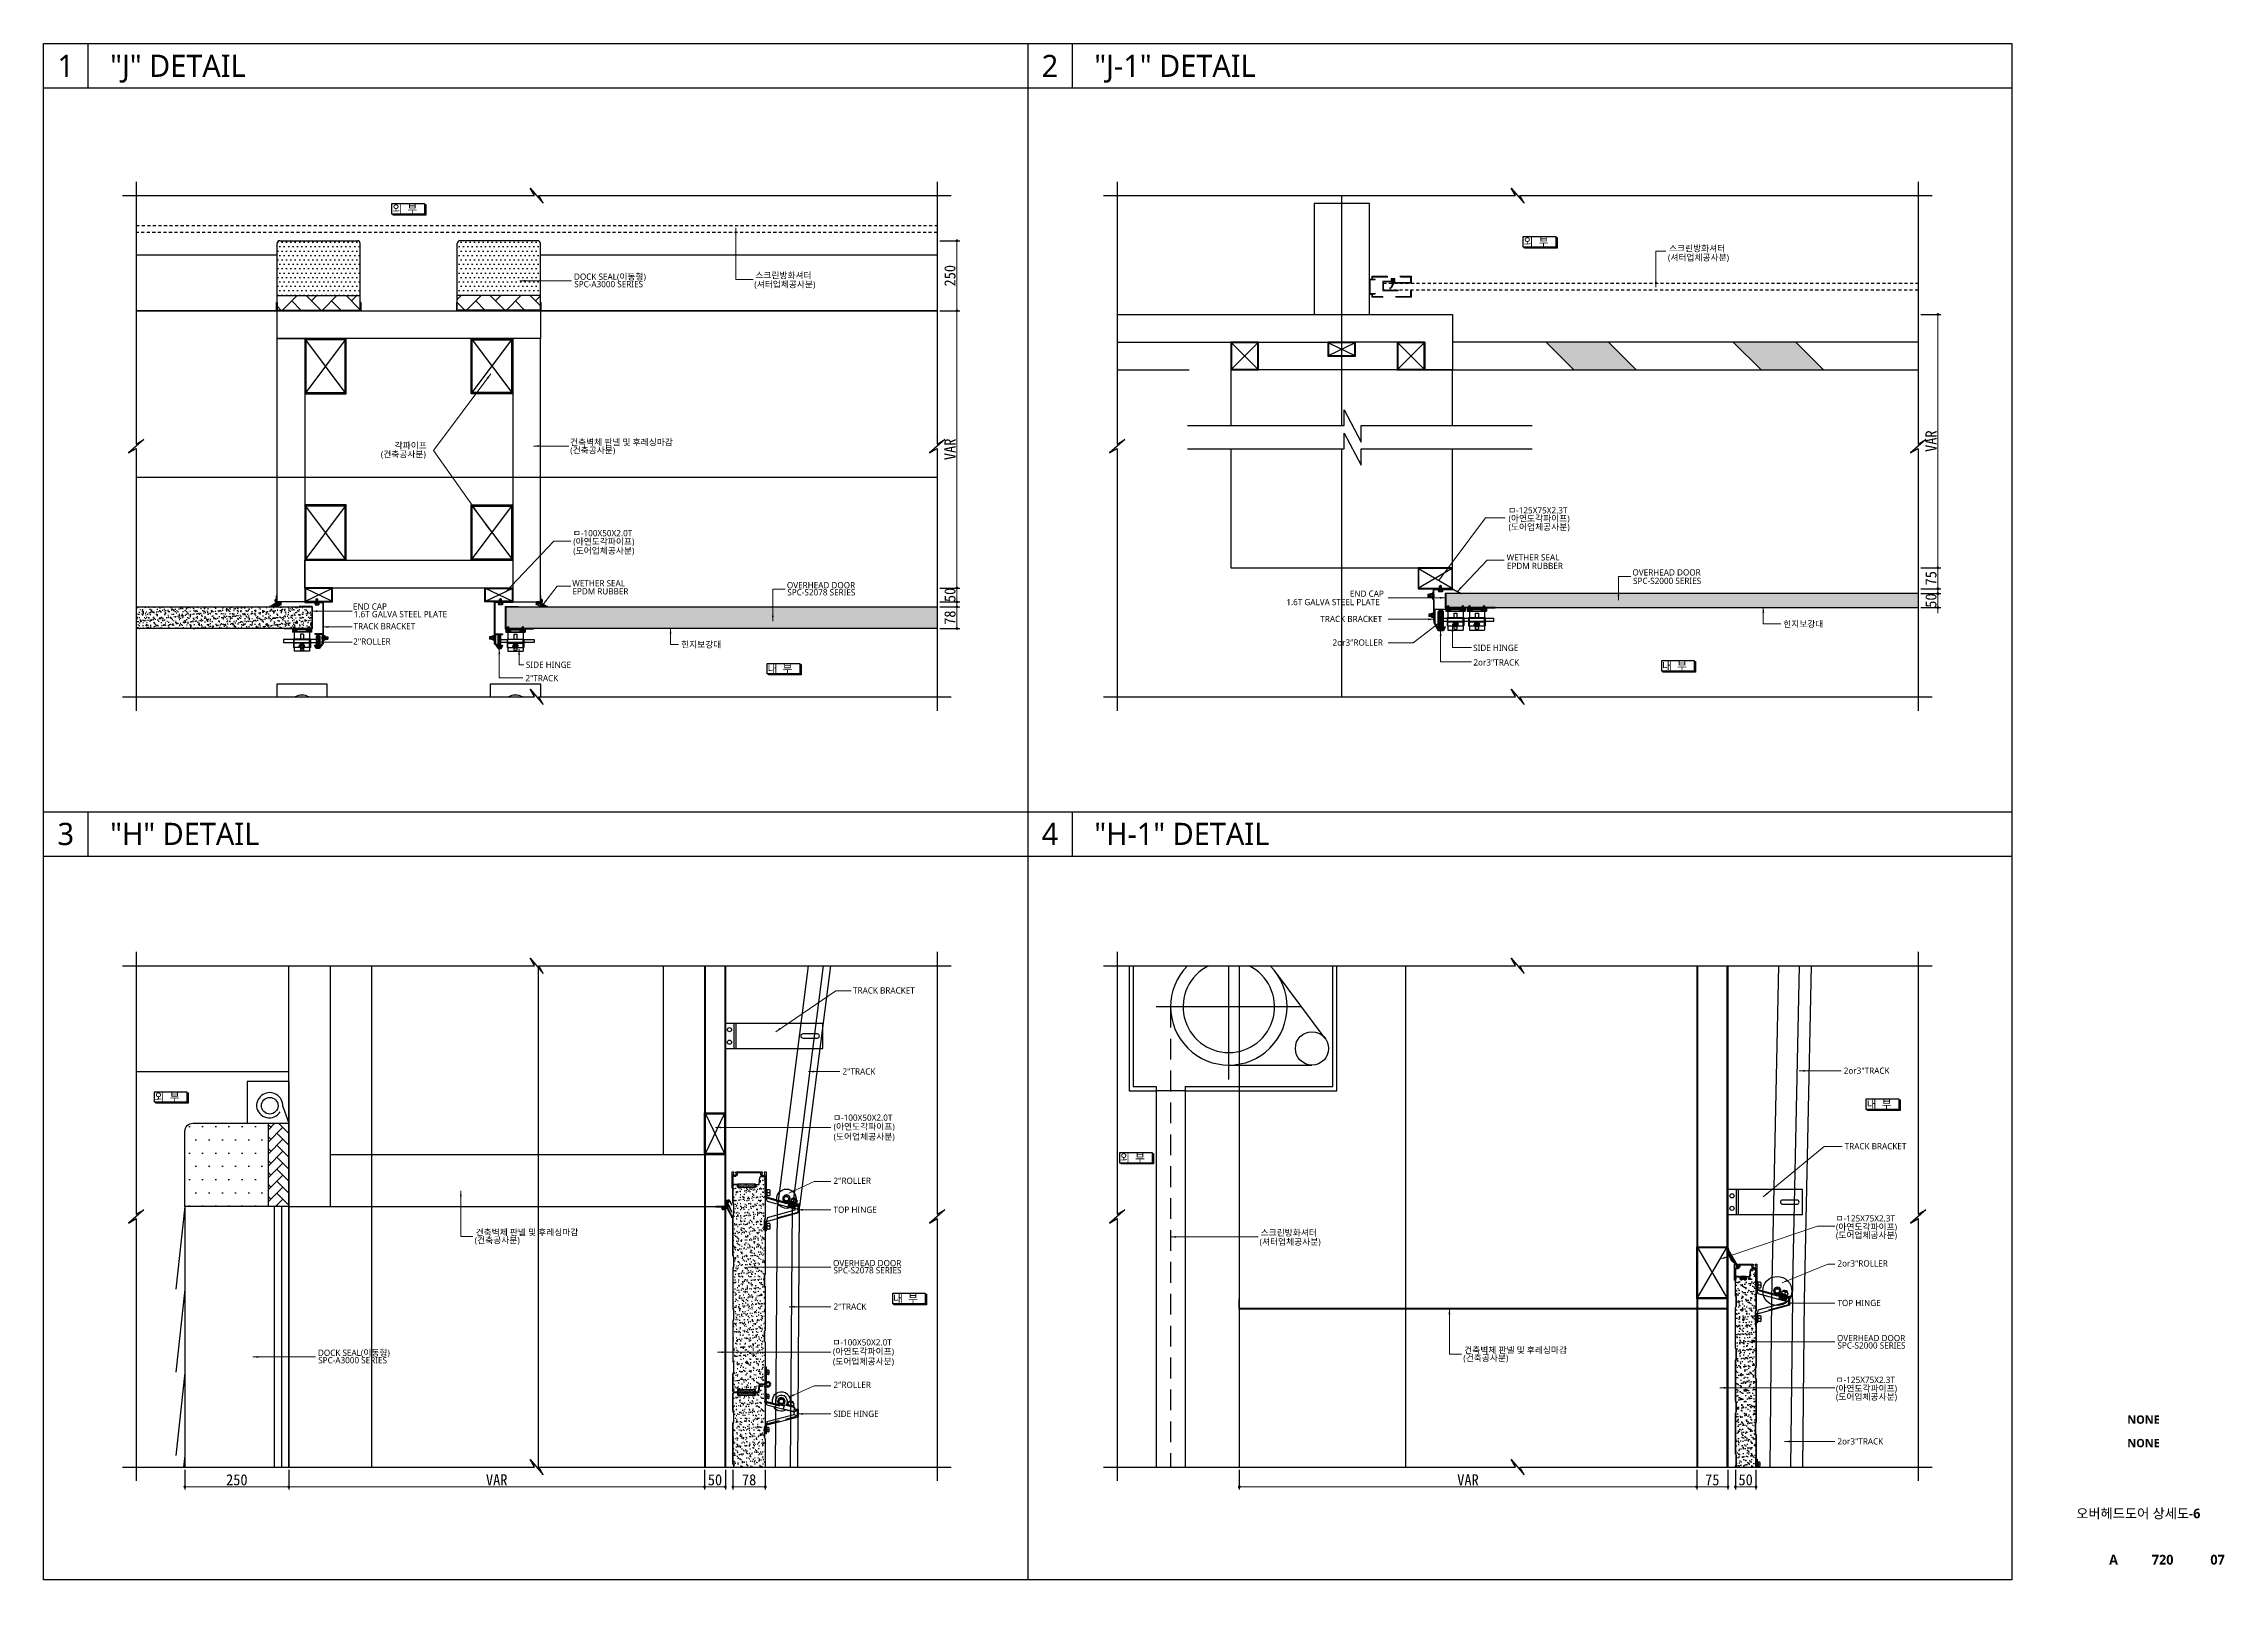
# Model space of a CAD drawing. Header units: millimetres. Extents: x 909 to 159266, y 137 to 21462.
# Drawn here: x 143000 to 150866, y 137 to 5740 of the extents above; entities that cross this region are included whole.
import ezdxf
from ezdxf.enums import TextEntityAlignment as Align

# ---------------------------------------------------------------- set-up
doc = ezdxf.new("R2010")
doc.units = ezdxf.units.MM
doc.header["$LTSCALE"] = 50
doc.header["$MEASUREMENT"] = 0
for name, pattern in [('CEN', [62, 60, -1, 0, -1]), ('HIDDEN', [2, 1, -1]), ('HIDDEN2', [0.1875, 0.125, -0.0625]), ('주단면도-1$0$AF_01_Xref_X열_SEC_REV_01$0$HID', [2.3, 1.5, -0.8]), ('주단면도-1$0$주단면도-1$0$STD_CENTER', [66, 60, -2, 2, -2]), ('지상1층 평면도$0$CEN', [62, 60, -1, 0, -1]), ('지상1층 평면도$0$HID', [2, 1.1, -0.9]), ('지하2층 평면도 정화조변경안$0$HID', [2, 1.1, -0.9])]:
    doc.linetypes.add(name, pattern=pattern)
doc.layers.get('Defpoints').update_dxf_attribs({"color": 181})
for name, color, linetype in [('1212', 7, 'Continuous'), ('252', 252, 'Continuous'), ('3', 3, 'Continuous'), ('A-ANNO-TITL', 7, 'Continuous'), ('c-토목', 7, 'Continuous'), ('DIM', 7, 'Continuous'), ('HFC-23-파이프', 3, 'Continuous'), ('OHD Frame', 2, 'Continuous'), ('OHD Panel', 5, 'Continuous'), ('OHD Track', 4, 'Continuous'), ('TEX', 4, 'Continuous'), ('TEXT4', 4, 'Continuous'), ('xr-plan$0$A-PLAN-HEIGHT', 253, 'Continuous'), ('주단면도-1$0$A-30', 30, 'Continuous'), ('주단면도-1$0$A-SECT-DOOR', 8, 'Continuous'), ('주단면도-1$0$AF_01_Xref_X열_SEC_REV_01$0$STL', 7, 'Continuous'), ('주단면도-1$0$INS', 252, 'Continuous'), ('주단면도-1$0$주단면도-1$0$A-FLOR-GW', 6, 'Continuous'), ('주단면도-1$0$주단면도-1$0$A-ST-AXIS-CEN', 252, '주단면도-1$0$주단면도-1$0$STD_CENTER'), ('지상1층 평면도$0$A-FLOR-FLIN-TYP2', 8, 'Continuous'), ('지상1층 평면도$0$A-FLOR-GW', 6, 'Continuous'), ('지상1층 평면도$0$A-ST-AXIS-CEN', 252, '지상1층 평면도$0$CEN'), ('지상1층 평면도$0$A-ST-COL', 2, 'Continuous'), ('지상1층 평면도$0$AF_01_Xref_PLAN_REV_01$0$_시설물', 9, 'Continuous'), ('지상1층 평면도$0$XREF-PLAN$0$A-STEEL', 7, 'Continuous'), ('지상1층 평면도$0$방화셔터', 11, '지상1층 평면도$0$HID'), ('지하2층 평면도 정화조변경안$0$A-FLOR-GW', 6, 'Continuous'), ('지하2층 평면도 정화조변경안$0$A-FLOR-STUD', 9, 'Continuous'), ('지하2층 평면도 정화조변경안$0$A-ST-AXIS-CEN', 252, 'CEN'), ('지하2층 평면도 정화조변경안$0$A-볼라드', 8, 'Continuous'), ('지하2층 평면도 정화조변경안$0$방화셔터', 11, 'Continuous')]:
    doc.layers.add(name, color=color, linetype=linetype)
doc.layers.add('건축120130$0$TEX', color=3, linetype='Continuous', lineweight=15)
doc.layers.add('주단면도-1$0$A-ELEV-LIN2', color=7, linetype='Continuous', lineweight=25)
doc.styles.add('2020음성 1차', font='나눔고딕Bold.ttf')
doc.styles.add('SH_대대리576', font='')
doc.styles.get("Standard").update_dxf_attribs({"font": 'NanumGothicBold.ttf'})
doc.styles.add('돋움체', font='')
doc.styles.add('울릉도M', font='NanumGothic.ttf')
doc.styles.get('SH_대대리576').set_extended_font_data('NanumGothic', bold=True)
doc.styles.get('돋움체').set_extended_font_data('DotumChe')
doc.dimstyles.new('ISO-25', dxfattribs={"dimtxt": 2.5, "dimasz": 2.5, "dimexe": 1.25, "dimexo": 0.625, "dimtad": 1, "dimtxsty": 'Standard', "dimcen": 2.5, "dimadec": 0, "dimazin": 0, "dimtfac": 1, "dimtmove": 0, "dimatfit": 3, "dimfxl": 1, "dimarcsym": 0})
doc.dimstyles.new('류재성$0', dxfattribs={"dimscale": 50, "dimtxt": 3, "dimasz": 1.5, "dimexe": 0, "dimexo": 2, "dimgap": 1, "dimtad": 1, "dimdec": 0, "dimdsep": 46, "dimlunit": 6, "dimtxsty": '2020음성 1차', "dimblk1": 'DOT', "dimblk2": 'DOT', "dimsah": 1, "dimcen": 0.09, "dimclrt": 4, "dimadec": 0, "dimazin": 0, "dimtfac": 1, "dimtdec": 4, "dimtofl": 0, "dimtmove": 0, "dimatfit": 3, "dimldrblk": 'DOT', "dimfxl": 1, "dimtolj": 1, "dimtzin": 0, "dimarcsym": 0})
pattern_1 = [(37.5, (484106.76, 367321.144), (-0.6299336, 19.2682377), [0, -15.2, 0, -17, 0, -16.25]), (7.5, (484106.76, 367321.144), (17.697767, 28.2214607), [0, -8.2, 0, -13.7, 0, -5.25]), (327.5, (484094.46, 367321.144), (31.1414186, 0.05659054), [0, -5, 0, -18, 0, -23.5]), (317.5, (484094.46, 367321.144), (30.061266, 8.7767556), [0, -2.5, 0, -11.8, 0, -13.5])]

msp = doc.modelspace()

# ---------------------------------------------------------------- texts
at = {"layer": 'A-ANNO-TITL', "style": 'SH_대대리576'}
for s, height, p in [('NONE', 30, (150574.5, 777.8)), ('NONE', 30, (150574.5, 693.3)), ('오버헤드도어 상세도-6', 35, (150555.7, 439.7)), ('A', 35, (150466.3, 272.7)), ('720', 35, (150643.4, 272.7)), ('07', 35, (150841.6, 272.7))]:
    msp.add_text(s, height=height, dxfattribs=at).set_placement(p, align=Align.MIDDLE)
at = {"layer": 'TEX', "color": 2, "style": '울릉도M'}
for s, p in [('외  부', (144257.9, 5130.2)), ('외  부', (148338.5, 5011.2)), ('내  부', (145611.3, 3471.9)), ('내  부', (148837.8, 3481.9)), ('외  부', (143401, 1927.2)), ('내  부', (149575.8, 1901.2)), ('외  부', (146883, 1708)), ('내  부', (146064.1, 1200.4))]:
    msp.add_text(s, height=28.12, dxfattribs=at).set_placement(p)
at = {"layer": 'TEXT4', "style": '울릉도M'}
for s, p in [('1', (143080, 5660)), ('2', (146630, 5660)), ('3', (143080, 2890)), ('4', (146630, 2890))]:
    msp.add_text(s, height=80, dxfattribs=at).set_placement(p, align=Align.MIDDLE)
for s, p in [('"J" DETAIL', (143240, 5660)), ('"J-1" DETAIL', (146790, 5660)), ('"H" DETAIL', (143240, 2890)), ('"H-1" DETAIL', (146790, 2890))]:
    msp.add_text(s, height=80, dxfattribs=at).set_placement(p, align=Align.MIDDLE_LEFT)
at = {"layer": '건축120130$0$TEX', "style": '울릉도M'}
for s, p in [('(셔터업체공사분)', (148859, 4957.4)), ('스크린방화셔터', (148862.8, 4990.2)), ('SPC-A3000 SERIES', (144914.1, 4861.5)), ('DOCK SEAL(이동형)', (144913, 4888.4)), ('(셔터업체공사분)', (145563.4, 4860.4)), ('스크린방화셔터', (145567.2, 4893.1)), ('(건축공사분)', (144899.4, 4262.2)), ('건축벽체 판넬 및 후레싱마감', (144899, 4291.2)), ('(아연도각파이프)', (148284.1, 4016.5)), ('ㅁ-125X75X2.3T', (148282.4, 4045.7)), ('(아연도각파이프)', (144910.4, 3932.9)), ('ㅁ-100X50X2.0T', (144909, 3963.4)), ('(도어업체공사분)', (148284.1, 3985.6)), ('(도어업체공사분)', (144910.4, 3900)), ('WETHER SEAL', (148277.3, 3876.2)), ('EPDM RUBBER', (148278.2, 3845.2)), ('WETHER SEAL', (144906.9, 3782.7)), ('EPDM RUBBER', (144907.5, 3753.6)), ('OVERHEAD DOOR', (145681, 3775.7)), ('OVERHEAD DOOR', (148731, 3821.9)), ('SPC-S2000 SERIES', (148733.3, 3791.3)), ('END CAP', (144115.8, 3698.9)), ('SPC-S2078 SERIES', (145682.5, 3750)), ('1.6T GALVA STEEL PLATE', (147482.4, 3714.9)), ('END CAP', (147711.8, 3745.2)), ('TRACK BRACKET', (144117.9, 3627.7)), ('1.6T GALVA STEEL PLATE', (144118.6, 3671.2)), ('TRACK BRACKET', (147605.1, 3653.9)), ('힌지보강대', (149274.8, 3635.8)), ('2"ROLLER', (144116.6, 3572.5)), ('힌지보강대', (145299.6, 3561.7)), ('2or3"ROLLER', (147649.3, 3568.9)), ('SIDE HINGE', (148156.4, 3549.8)), ('2"TRACK', (144737.7, 3440.5)), ('SIDE HINGE', (144739.7, 3488.8)), ('2or3"TRACK', (148157.2, 3497.3)), ('TRACK BRACKET', (145919.5, 2314.3)), ('2or3"TRACK', (149493.1, 2024.9)), ('2"TRACK', (145881.7, 2022.1)), ('(아연도각파이프)', (145849.6, 1823.1)), ('(도어업체공사분)', (145849.6, 1786.9)), ('ㅁ-100X50X2.0T', (145847.4, 1855.6)), ('TRACK BRACKET', (149496.4, 1752.5)), ('2"ROLLER', (145849.1, 1628)), ('TOP HINGE', (145849.1, 1523.6)), ('ㅁ-125X75X2.3T', (149463.7, 1492.4)), ('(건축공사분)', (144555, 1413.4)), ('건축벽체 판넬 및 후레싱마감', (144558.2, 1441.9)), ('(셔터업체공사분)', (147386, 1407.8)), ('스크린방화셔터', (147389.8, 1440.6)), ('(아연도각파이프)', (149465, 1461.5)), ('(도어업체공사분)', (149465, 1431.4)), ('OVERHEAD DOOR', (145847.6, 1331.1)), ('2or3"ROLLER', (149470.4, 1329.8)), ('SPC-S2078 SERIES', (145849.1, 1305.1)), ('2"TRACK', (145849.1, 1174)), ('TOP HINGE', (149470.4, 1187.2)), ('DOCK SEAL(이동형)', (143989.4, 1007.7)), ('(아연도각파이프)', (145847.2, 1012.5)), ('ㅁ-100X50X2.0T', (145845, 1045.1)), ('건축벽체 판넬 및 후레싱마감', (148124.2, 1017.1)), ('OVERHEAD DOOR', (149468.8, 1060.7)), ('SPC-S2000 SERIES', (149470.4, 1034)), ('SPC-A3000 SERIES', (143990.5, 980.7)), ('(도어업체공사분)', (145847.2, 976.3)), ('(건축공사분)', (148121, 988.6)), ('2"ROLLER', (145849.1, 891.9)), ('(아연도각파이프)', (149465, 879)), ('(도어업체공사분)', (149465, 848.9)), ('ㅁ-125X75X2.3T', (149463.7, 909.9)), ('SIDE HINGE', (145849.1, 787.5)), ('2or3"TRACK', (149470.4, 688.1))]:
    msp.add_text(s, height=22.5, dxfattribs=at).set_placement(p)
at = {"layer": '건축120130$0$TEX', "color": 1, "style": '울릉도M'}
for s, p in [('(건축공사분)', (144216.3, 4247.8)), ('각파이프', (144266.2, 4279.4))]:
    msp.add_text(s, height=22.5, dxfattribs=at).set_placement(p)

# ---------------------------------------------------------------- blocks, each defined once
blk = doc.blocks.new('지하2층 평면도 정화조변경안$0$각-150X200')
at = {"layer": '지하2층 평면도 정화조변경안$0$A-FLOR-STUD'}
for p, q in [((75, 100), (-75, -100)), ((75, -100), (-75, 100))]:
    blk.add_line(p, q, dxfattribs=at)
for points in [[(75, 100), (-75, 100), (-75, -100), (75, -100)], [(70.5, 95.5), (-70.5, 95.5), (-70.5, -95.5), (70.5, -95.5)]]:
    blk.add_lwpolyline(points, close=True, dxfattribs=at)
blk = doc.blocks.new('2TRACK')
at = {"color": 2}
for p, q in [((-35.9, 54.2), (-35.9, 21)), ((-35.9, 21), (-23.7, 3.5)), ((-33.6, 54.2), (-33.6, 21.7)), ((-33.6, 21.7), (-22.5, 5.8)), ((-33.1, 57), (-7.9, 57)), ((-33.1, 54.7), (-7.9, 54.7)), ((-23.7, 3.5), (-12.1, 3.5)), ((-22.5, 5.8), (-13.5, 5.8)), ((-13.5, 5.8), (-8.3, 15.5)), ((-12.1, 3.5), (-6.3, 14.4)), ((-8.3, 15.5), (-6.3, 14.4)), ((-7.9, 57), (-7.9, 54.7))]:
    blk.add_line(p, q, dxfattribs=at)
for radius in [2.8, 0.5]:
    blk.add_arc((-33.1, 54.2), radius, 90, 180, dxfattribs=at)
blk = doc.blocks.new('78t angle')
at = {"color": 2}
for p, q in [((-45.3, 37.5), (-45.3, 35.2)), ((-45.3, 37.5), (18.9, 37.5)), ((-45.3, 35.2), (18.9, 35.2)), ((19.4, 34.7), (19.4, -113.5)), ((21.7, 34.7), (21.7, -113.5)), ((21.7, -113.5), (19.4, -113.5))]:
    blk.add_line(p, q, dxfattribs=at)
for radius in [2.8, 0.5]:
    blk.add_arc((18.9, 34.7), radius, 0, 90, dxfattribs=at)
blk = doc.blocks.new('프레임100X50X2.3T')
at = {"color": 1}
for p, q in [((105125.2, -46858.7), (105170.6, -46763.3)), ((105125.2, -46763.3), (105170.6, -46858.7))]:
    blk.add_line(p, q, dxfattribs=at)
at = {"layer": 'OHD Frame'}
for points in [[(105172.9, -46761), (105172.9, -46861), (105122.9, -46861), (105122.9, -46761)], [(105170.6, -46763.3), (105170.6, -46858.7), (105125.2, -46858.7), (105125.2, -46763.3)]]:
    blk.add_lwpolyline(points, close=True, dxfattribs=at)
blk = doc.blocks.new('_Dot')
at = {"layer": 'DIM', "color": 0, "lineweight": -2}
blk.add_line((-0.5, 0), (-1, 0), dxfattribs=at)
at = {"layer": 'DIM', "color": 0, "const_width": 0.5}
blk.add_lwpolyline([(-0.25, 0, 1), (0.25, 0, 1)], format="xyb", close=True, dxfattribs=at)
blk = doc.blocks.new('*D5568')
at = {"layer": '252', "color": 0, "lineweight": -2}
for p, q in [((146233.1, 3708.8), (146304.3, 3708.8)), ((146233.1, 3630.8), (146304.3, 3630.8))]:
    blk.add_line(p, q, dxfattribs=at)
at = {"layer": '252', "color": 0, "lineweight": 0}
blk.add_line((146294.3, 3640.8), (146294.3, 3698.8), dxfattribs=at)
at = {"layer": 'Defpoints', "color": 0}
for p in [(146223.1, 3708.8), (146294.3, 3708.8), (146223.1, 3630.8)]:
    blk.add_point(p, dxfattribs=at)
at = {"layer": '252', "color": 0, "linetype": 'ByBlock', "lineweight": 0, "xscale": 10, "yscale": 10, "zscale": 10}
for p, rotation in [((146294.3, 3708.8), 90), ((146294.3, 3630.8), 270)]:
    blk.add_blockref('_Dot', p, dxfattribs=dict(at, rotation=rotation))
at = {"layer": '252', "color": 4, "insert": (146269.3, 3669.8), "char_height": 40, "attachment_point": 5, "rotation": 90, "style": '돋움체'}
blk.add_mtext('\\A1;78', dxfattribs=at)
blk = doc.blocks.new('*D5569')
at = {"layer": '252', "color": 0, "lineweight": -2}
for p, q in [((146233.1, 3776.8), (146304.3, 3776.8)), ((146233.1, 3726.8), (146304.3, 3726.8))]:
    blk.add_line(p, q, dxfattribs=at)
at = {"layer": '252', "color": 0, "lineweight": 0}
for p, q in [((146294.3, 3786.8), (146294.3, 3796.8)), ((146294.3, 3726.8), (146294.3, 3776.8)), ((146294.3, 3716.8), (146294.3, 3706.8))]:
    blk.add_line(p, q, dxfattribs=at)
at = {"layer": 'Defpoints', "color": 0}
for p in [(146223.1, 3776.8), (146294.3, 3776.8), (146223.1, 3726.8)]:
    blk.add_point(p, dxfattribs=at)
at = {"layer": '252', "color": 0, "linetype": 'ByBlock', "lineweight": 0, "xscale": 10, "yscale": 10, "zscale": 10}
for p, rotation in [((146294.3, 3776.8), 270), ((146294.3, 3726.8), 90)]:
    blk.add_blockref('_Dot', p, dxfattribs=dict(at, rotation=rotation))
at = {"layer": '252', "color": 4, "insert": (146269.3, 3751.8), "char_height": 40, "attachment_point": 5, "rotation": 90, "style": '돋움체'}
blk.add_mtext('\\A1;50', dxfattribs=at)
blk = doc.blocks.new('*D5570')
at = {"layer": '252', "color": 0, "lineweight": -2}
for p, q in [((146233.1, 4776.8), (146304.3, 4776.8)), ((146233.1, 3776.8), (146304.3, 3776.8))]:
    blk.add_line(p, q, dxfattribs=at)
at = {"layer": '252', "color": 0, "lineweight": 0}
blk.add_line((146294.3, 3786.8), (146294.3, 4766.8), dxfattribs=at)
at = {"layer": 'Defpoints', "color": 0}
for p in [(146223.1, 4776.8), (146294.3, 4776.8), (146223.1, 3776.8)]:
    blk.add_point(p, dxfattribs=at)
at = {"layer": '252', "color": 0, "linetype": 'ByBlock', "lineweight": 0, "xscale": 10, "yscale": 10, "zscale": 10}
for p, rotation in [((146294.3, 4776.8), 90), ((146294.3, 3776.8), 270)]:
    blk.add_blockref('_Dot', p, dxfattribs=dict(at, rotation=rotation))
at = {"layer": '252', "color": 4, "insert": (146269.3, 4276.8), "char_height": 40, "attachment_point": 5, "rotation": 90, "style": '돋움체'}
blk.add_mtext('\\A1;VAR', dxfattribs=at)
blk = doc.blocks.new('*D5571')
at = {"layer": '252', "color": 0, "lineweight": -2}
for p, q in [((146233.1, 5029.1), (146304.3, 5029.1)), ((146233.1, 4776.8), (146304.3, 4776.8))]:
    blk.add_line(p, q, dxfattribs=at)
at = {"layer": '252', "color": 0, "lineweight": 0}
blk.add_line((146294.3, 4786.8), (146294.3, 5019.1), dxfattribs=at)
at = {"layer": 'Defpoints', "color": 0}
for p in [(146223.1, 5029.1), (146294.3, 5029.1), (146223.1, 4776.8)]:
    blk.add_point(p, dxfattribs=at)
at = {"layer": '252', "color": 0, "linetype": 'ByBlock', "lineweight": 0, "xscale": 10, "yscale": 10, "zscale": 10}
for p, rotation in [((146294.3, 5029.1), 90), ((146294.3, 4776.8), 270)]:
    blk.add_blockref('_Dot', p, dxfattribs=dict(at, rotation=rotation))
at = {"layer": '252', "color": 4, "insert": (146269.3, 4903), "char_height": 40, "attachment_point": 5, "rotation": 90, "style": '돋움체'}
blk.add_mtext('\\A1;250', dxfattribs=at)
blk = doc.blocks.new('2인치 TOP HINGE 단면')
for p, q in [((15487.1, 13540.1), (15487.1, 13517.6)), ((15489.1, 13540.1), (15487.1, 13540.1)), ((15489.1, 13540.1), (15489.1, 13519.1)), ((15490.4, 13538.1), (15489.1, 13538.1)), ((15497.1, 13536.1), (15491.1, 13536.1)), ((15491.1, 13536.1), (15491.1, 13522.1)), ((15498.1, 13535.1), (15498.1, 13523.1)), ((15487.1, 13517.6), (15490.1, 13516.8)), ((15489.1, 13520.1), (15490.4, 13520.1)), ((15489.1, 13519.1), (15567.1, 13497.6)), ((15567.1, 13480.6), (15489.1, 13459.1)), ((15491.5, 13509.1), (15490.1, 13516.8)), ((15497.1, 13529.1), (15491.1, 13529.1)), ((15497.1, 13522.1), (15491.1, 13522.1)), ((15491.5, 13509.1), (15558.1, 13490.8)), ((15558.1, 13487.5), (15491.5, 13469.1)), ((15532.5, 13516), (15531.4, 13516)), ((15531.4, 13516), (15531.4, 13514)), ((15532.5, 13514), (15531.4, 13514)), ((15536.3, 13509.2), (15569.1, 13500.2)), ((15541.2, 13510), (15544.2, 13508.6)), ((15542.1, 13496.2), (15545, 13506.8)), ((15542.1, 13496.2), (15566.2, 13489.6)), ((15543.3, 13516), (15544.4, 13516)), ((15543.3, 13514), (15544.4, 13514)), ((15544.6, 13501.8), (15544.1, 13499.8)), ((15544.1, 13499.8), (15560.5, 13495.3)), ((15544.4, 13516), (15544.4, 13514)), ((15544.6, 13501.8), (15561, 13497.2)), ((15546.3, 13507.7), (15546, 13506.6)), ((15547, 13506.5), (15547, 13506.3)), ((15547, 13506.5), (15547.9, 13506)), ((15548, 13506.3), (15547.9, 13506)), ((15548, 13506.3), (15548.9, 13505.8)), ((15550, 13513.7), (15548.5, 13508)), ((15548.5, 13508), (15561.9, 13504.2)), ((15551.3, 13514.4), (15562.8, 13511.3)), ((15561.5, 13511.9), (15552.9, 13514.7)), ((15553.2, 13514.3), (15552.9, 13514.7)), ((15552.9, 13514), (15553.1, 13514.2)), ((15553, 13514.8), (15553.4, 13515)), ((15553.2, 13515.7), (15553.6, 13515.9)), ((15561.7, 13512.8), (15553.2, 13515.6)), ((15553.4, 13515.2), (15553.2, 13515.6)), ((15553.4, 13516.6), (15553.9, 13516.8)), ((15562, 13513.7), (15553.4, 13516.5)), ((15553.6, 13516), (15553.4, 13516.4)), ((15562, 13514.6), (15554, 13516.8)), ((15556.8, 13511.9), (15555.2, 13506.1)), ((15558.1, 13490.8), (15558.1, 13487.5)), ((15558.6, 13503.3), (15559.5, 13502.8)), ((15559.6, 13503.1), (15559.5, 13502.8)), ((15559.6, 13503.1), (15560.5, 13502.6)), ((15560.5, 13502.8), (15560.5, 13502.6)), ((15560.5, 13502.8), (15561.4, 13502.3)), ((15561, 13497.2), (15560.5, 13495.3)), ((15561.5, 13512), (15561.2, 13512.4)), ((15561.2, 13511.7), (15561.4, 13511.9)), ((15561.3, 13512.5), (15561.7, 13512.7)), ((15561.5, 13502.5), (15561.4, 13502.3)), ((15561.5, 13513.4), (15561.9, 13513.6)), ((15561.7, 13512.9), (15561.5, 13513.3)), ((15561.5, 13502.5), (15562.4, 13502)), ((15561.9, 13513.7), (15561.7, 13514.1)), ((15561.8, 13514.3), (15562, 13514.4)), ((15563.5, 13510), (15561.9, 13504.2)), ((15563.7, 13503), (15563.4, 13501.9)), ((15566.2, 13489.6), (15569.8, 13502.7)), ((15567.1, 13497.6), (15567.1, 13480.6)), ((15487.1, 13460.6), (15490.1, 13461.5)), ((15487.1, 13460.6), (15487.1, 13438.1)), ((15487.1, 13438.1), (15489.1, 13438.1)), ((15489.1, 13459.1), (15489.1, 13438.1)), ((15490.4, 13457.6), (15489.1, 13457.6)), ((15489.4, 13441.6), (15489.1, 13440.6)), ((15489.1, 13439.6), (15490.4, 13439.6)), ((15491.5, 13469.1), (15490.1, 13461.5)), ((15497.1, 13455.6), (15491.1, 13455.6)), ((15491.1, 13455.6), (15491.1, 13441.6)), ((15497.1, 13448.6), (15491.1, 13448.6)), ((15497.1, 13441.6), (15491.1, 13441.6)), ((15498.1, 13454.6), (15498.1, 13442.6))]:
    blk.add_line(p, q)
at = {"color": 5, "linetype": 'HIDDEN'}
for p, q in [((15489.1, 13534.1), (15487.1, 13534.1)), ((15489.1, 13524.1), (15487.1, 13524.1)), ((15490.1, 13516.8), (15565.1, 13496.1)), ((15565.1, 13482.1), (15490.1, 13461.5)), ((15501.3, 13514.5), (15499.6, 13516.2)), ((15501.3, 13514.5), (15562.8, 13497.6)), ((15548.7, 13501.4), (15549.1, 13501.6)), ((15557.2, 13498.5), (15548.7, 13501.3)), ((15548.9, 13500.9), (15548.7, 13501.3)), ((15548.7, 13500.6), (15548.9, 13500.7)), ((15548.9, 13502.3), (15549.3, 13502.5)), ((15557.5, 13499.4), (15548.9, 13502.2)), ((15549.1, 13501.7), (15548.9, 13502.1)), ((15557.7, 13500.2), (15549.1, 13503.1)), ((15549.2, 13503.1), (15549.6, 13503.4)), ((15549.4, 13502.6), (15549.2, 13503)), ((15549.4, 13504), (15549.8, 13504.2)), ((15557.9, 13501.1), (15549.4, 13503.9)), ((15549.6, 13503.5), (15549.4, 13503.9)), ((15558.2, 13502), (15549.6, 13504.8)), ((15549.9, 13504.4), (15549.6, 13504.8)), ((15549.7, 13504.9), (15550.1, 13505.1)), ((15550.1, 13505.2), (15550, 13505.5)), ((15558.4, 13502.9), (15553.5, 13504.5)), ((15556.9, 13499), (15557.4, 13499.3)), ((15557.2, 13498.6), (15556.9, 13499)), ((15557, 13498.3), (15557.2, 13498.4)), ((15557.4, 13499.4), (15557.2, 13499.8)), ((15557.3, 13500), (15557.7, 13500.2)), ((15557.5, 13500.8), (15557.9, 13501.1)), ((15557.7, 13500.3), (15557.5, 13500.7)), ((15557.7, 13501.7), (15558.1, 13501.9)), ((15557.9, 13501.2), (15557.7, 13501.6)), ((15558.2, 13502.1), (15557.9, 13502.5)), ((15558, 13502.6), (15558.4, 13502.8)), ((15558.4, 13502.9), (15558.3, 13503.2)), ((15562.8, 13497.6), (15565.1, 13498.2)), ((15565.1, 13496.1), (15565.1, 13482.1)), ((15487.1, 13453.1), (15489.1, 13453.1)), ((15487.1, 13443.1), (15489.1, 13443.1))]:
    blk.add_line(p, q, dxfattribs=at)
at = {"color": 0}
for p, q in [((15548.9, 13506), (15548.9, 13505.8)), ((15548.9, 13506), (15549.8, 13505.5)), ((15549.9, 13505.7), (15549.8, 13505.5)), ((15549.9, 13505.7), (15550.8, 13505.2)), ((15550.9, 13505.5), (15550.8, 13505.2)), ((15550.9, 13505.5), (15551.8, 13505)), ((15551.8, 13505.2), (15551.8, 13505)), ((15551.8, 13505.2), (15552.7, 13504.7)), ((15552.8, 13504.9), (15552.7, 13504.7)), ((15552.8, 13504.9), (15553.7, 13504.4)), ((15553.8, 13504.7), (15553.7, 13504.4)), ((15553.8, 13504.7), (15554.7, 13504.2)), ((15554.7, 13504.4), (15554.7, 13504.2)), ((15554.7, 13504.4), (15555.6, 13503.9)), ((15555.7, 13504.1), (15555.6, 13503.9)), ((15555.7, 13504.1), (15556.6, 13503.6)), ((15556.7, 13503.9), (15556.6, 13503.6)), ((15556.7, 13503.9), (15557.6, 13503.4)), ((15557.6, 13503.6), (15557.6, 13503.4)), ((15557.6, 13503.6), (15558.5, 13503.1)), ((15558.6, 13503.3), (15558.5, 13503.1))]:
    blk.add_line(p, q, dxfattribs=at)
for radius in [23.2, 5.5]:
    blk.add_circle((15537.9, 13515), radius)
for centre, radius, start, end in [((15479.1, 13532.6), 12.5, 343.7398, 26.1039), ((15497.1, 13535.1), 1, 0, 90), ((15497.1, 13530.1), 1, 270, 0), ((15479.1, 13525.6), 12.5, 333.8961, 16.2602), ((15497.1, 13528.1), 1, 0, 90), ((15497.1, 13523.1), 1, 270, 0), ((15537.9, 13515), 9, 314.5896, 254.5896), ((15537.9, 13515), 6, 303.7237, 254.5896), ((15556.8, 13514), 19.1, 228.1086, 281.0706), ((15548.6, 13495.5), 12.5, 58.3294, 100.6935), ((15551, 13513.5), 1, 74.5896, 164.5896), ((15553, 13514.7), 0.0908, 119.5896, 209.5896), ((15553.1, 13514.2), 0.0908, 299.5896, 29.5896), ((15553.2, 13515.6), 0.0908, 119.5896, 209.5896), ((15553.5, 13516.5), 0.0908, 119.5896, 209.5896), ((15553.3, 13515.1), 0.0908, 299.5896, 29.5896), ((15553.6, 13516), 0.0908, 299.5896, 29.5896), ((15553.9, 13516.7), 0.0908, 74.5896, 119.5896), ((15555.4, 13493.6), 12.5, 48.4857, 90.8498), ((15555.8, 13512.2), 1, 344.5896, 74.5896), ((15557.8, 13511.6), 1, 74.5896, 164.5896), ((15561.3, 13512.4), 0.0908, 119.5896, 209.5896), ((15561.4, 13511.9), 0.0908, 299.5896, 29.5896), ((15561.6, 13513.3), 0.0908, 119.5896, 209.5896), ((15561.8, 13514.2), 0.0908, 119.5896, 209.5896), ((15561.6, 13512.8), 0.0908, 299.5896, 29.5896), ((15561.9, 13513.7), 0.0908, 299.5896, 29.5896), ((15562, 13514.5), 0.0908, 299.5896, 74.5896), ((15564.1, 13513.1), 11.2, 260.9927, 297.9738), ((15562.6, 13510.3), 1, 344.5896, 74.5896), ((15569.3, 13502.8), 0.478, 341.8557, 77.3236), ((15479.1, 13452.1), 12.5, 343.7398, 26.1039), ((15479.1, 13445.1), 12.5, 333.8961, 16.2602), ((15497.1, 13454.6), 1, 0, 90), ((15497.1, 13449.6), 1, 270, 0), ((15497.1, 13447.6), 1, 0, 90), ((15497.1, 13442.6), 1, 270, 0)]:
    blk.add_arc(centre, radius, start, end)
at = {"color": 5, "linetype": 'HIDDEN'}
for centre, start, end in [((15548.7, 13501.3), 119.5896, 209.5896), ((15549, 13502.2), 119.5896, 209.5896), ((15548.8, 13500.8), 299.5896, 29.5896), ((15549.2, 13503), 119.5896, 209.5896), ((15549.1, 13501.7), 299.5896, 29.5896), ((15549.3, 13502.6), 299.5896, 29.5896), ((15549.5, 13503.9), 119.5896, 209.5896), ((15549.7, 13504.8), 119.5896, 209.5896), ((15549.5, 13503.4), 299.5896, 29.5896), ((15549.8, 13504.3), 299.5896, 29.5896), ((15550, 13505.2), 299.5896, 29.5896), ((15557.3, 13499.9), 119.5896, 209.5896), ((15557.1, 13498.5), 299.5896, 29.5896), ((15557.4, 13499.4), 299.5896, 29.5896), ((15557.5, 13500.8), 119.5896, 209.5896), ((15557.8, 13501.6), 119.5896, 209.5896), ((15557.6, 13500.3), 299.5896, 29.5896), ((15558, 13502.5), 119.5896, 209.5896), ((15557.9, 13501.1), 299.5896, 29.5896), ((15558.1, 13502), 299.5896, 29.5896), ((15558.3, 13502.9), 299.5896, 29.5896)]:
    blk.add_arc(centre, 0.0908, start, end, dxfattribs=at)
blk = doc.blocks.new('A$C23A425F1')
h = blk.add_hatch()
h.set_pattern_fill('AR-SAND', color=2)
h.set_pattern_definition([(37.5, (-10314.7876, 683.2013), (-0.06299336, 1.92682377), [0, -1.52, 0, -1.7, 0, -1.625]), (7.5, (-10314.7876, 683.2013), (1.7697767, 2.82214607), [0, -0.82, 0, -1.37, 0, -0.525]), (327.5, (-10316.0176, 683.2013), (3.11414186, 0.00565905), [0, -0.5, 0, -1.8, 0, -2.35]), (317.5, (-10316.0176, 683.2013), (3.0061266, 0.87767556), [0, -0.25, 0, -1.18, 0, -1.35])])
edge = h.paths.add_edge_path()
edge.add_arc((41, 7), 1, 0, 90)
edge.add_line((41, 8), (1, 8))
edge.add_arc((1, 7), 1, 90, 180)
edge.add_line((0, 7), (0, 0))
edge.add_line((0, 0), (42, 0))
edge.add_line((42, 0), (42, 7))
at = {"color": 2}
for p, q in [((0, 7), (0, 0)), ((0, 0), (42, 0)), ((1, 8), (41, 8)), ((42, 7), (42, 0))]:
    blk.add_line(p, q, dxfattribs=at)
for centre, start, end in [((1, 7), 90, 180), ((41, 7), 0, 90)]:
    blk.add_arc(centre, 1, start, end, dxfattribs=at)
blk = doc.blocks.new('2ROLLER')
for p, q in [((-153853.3, -195.2, 0), (-153854.1, -198.4, 0)), ((-153851.3, -199.7, 0), (-153842.6, -201.9, 0)), ((-153850.6, -196.7, 0), (-153817.7, -205.2, 0)), ((-153844.8, -195.1, 0), (-153841.6, -196, 0)), ((-153841.9, -199, 0), (-153844.4, -208.7, 0)), ((-153844.4, -208.7, 0), (-153820.2, -214.9, 0)), ((-153836.1, -199.2, 0), (-153836.4, -200.4, 0)), ((-153836.4, -200.4, 0), (-153835.4, -200.7, 0)), ((-153835.4, -200.4, 0), (-153835.4, -200.7, 0)), ((-153835.4, -200.4, 0), (-153834.4, -200.9, 0)), ((-153834.4, -200.7, 0), (-153834.4, -200.9, 0)), ((-153834.4, -200.7, 0), (-153833.5, -201.2, 0)), ((-153834.4, -200.7, 0), (-153833.5, -201.2, 0)), ((-153832.4, -193.2, 0), (-153833.9, -199, 0)), ((-153833.9, -199, 0), (-153820.4, -202.5, 0)), ((-153831.2, -192.4, 0), (-153819.6, -195.4, 0)), ((-153829.6, -192, 0), (-153829.2, -191.8, 0)), ((-153821, -194.8, 0), (-153829.6, -192.1, 0)), ((-153829.4, -192.6, 0), (-153829.6, -192.2, 0)), ((-153829.6, -192.8, 0), (-153829.4, -192.7, 0)), ((-153820.8, -193.9, 0), (-153829.4, -191.2, 0)), ((-153829.1, -191.7, 0), (-153829.4, -191.3, 0)), ((-153829.3, -191.2, 0), (-153828.9, -190.9, 0)), ((-153829.1, -190.3, 0), (-153828.7, -190, 0)), ((-153820.5, -193, 0), (-153829.1, -190.3, 0)), ((-153828.9, -190.8, 0), (-153829.1, -190.4, 0)), ((-153820.5, -192.1, 0), (-153828.6, -190, 0)), ((-153825.7, -194.9, 0), (-153827.2, -200.7, 0)), ((-153823.7, -203.4, 0), (-153822.8, -203.9, 0)), ((-153823.7, -203.4, 0), (-153822.8, -203.9, 0)), ((-153822.8, -203.7, 0), (-153822.8, -203.9, 0)), ((-153822.8, -203.7, 0), (-153821.9, -204.1, 0)), ((-153822.8, -203.7, 0), (-153821.9, -204.1, 0)), ((-153821.8, -203.9, 0), (-153821.9, -204.1, 0)), ((-153821.8, -203.9, 0), (-153820.9, -204.4, 0)), ((-153821.8, -203.9, 0), (-153820.9, -204.4, 0)), ((-153821.3, -195, 0), (-153821, -194.8, 0)), ((-153821.2, -194.2, 0), (-153820.8, -194, 0)), ((-153821, -194.7, 0), (-153821.2, -194.3, 0)), ((-153821, -193.3, 0), (-153820.6, -193.1, 0)), ((-153820.8, -193.8, 0), (-153821, -193.4, 0)), ((-153820.8, -204.2, 0), (-153820.9, -204.4, 0)), ((-153820.8, -192.4, 0), (-153820.5, -192.3, 0)), ((-153820.6, -193, 0), (-153820.8, -192.6, 0)), ((-153820.8, -204.2, 0), (-153819.9, -204.6, 0)), ((-153820.8, -204.2, 0), (-153819.9, -204.6, 0)), ((-153818.9, -196.6, 0), (-153820.4, -202.5, 0)), ((-153817.7, -205.2, 0), (-153820.2, -214.9, 0)), ((-153819.9, -204.6, 0), (-153818.9, -204.9, 0)), ((-153818.6, -203.7, 0), (-153818.9, -204.9, 0)), ((-153818.8, -204.4, 0), (-153818.9, -204.7, 0))]:
    blk.add_line(p, q)
at = {"color": 0}
for p, q in [((-153833.4, -200.9, 0), (-153833.5, -201.2, 0)), ((-153833.4, -200.9, 0), (-153832.5, -201.4, 0)), ((-153833.4, -200.9, 0), (-153832.5, -201.4, 0)), ((-153832.4, -201.2, 0), (-153832.5, -201.4, 0)), ((-153832.4, -201.2, 0), (-153831.5, -201.7, 0)), ((-153832.4, -201.2, 0), (-153831.5, -201.7, 0)), ((-153831.5, -201.4, 0), (-153831.5, -201.7, 0)), ((-153831.5, -201.4, 0), (-153830.6, -201.9, 0)), ((-153831.5, -201.4, 0), (-153830.6, -201.9, 0)), ((-153830.5, -201.7, 0), (-153830.6, -201.9, 0)), ((-153830.5, -201.7, 0), (-153829.6, -202.1, 0)), ((-153830.5, -201.7, 0), (-153829.6, -202.1, 0)), ((-153829.5, -201.9, 0), (-153829.6, -202.1, 0)), ((-153829.5, -201.9, 0), (-153828.6, -202.4, 0)), ((-153829.5, -201.9, 0), (-153828.6, -202.4, 0)), ((-153828.6, -202.2, 0), (-153828.6, -202.4, 0)), ((-153828.6, -202.2, 0), (-153827.7, -202.6, 0)), ((-153828.6, -202.2, 0), (-153827.7, -202.6, 0)), ((-153827.6, -202.4, 0), (-153827.7, -202.6, 0)), ((-153827.6, -202.4, 0), (-153826.7, -202.9, 0)), ((-153827.6, -202.4, 0), (-153826.7, -202.9, 0)), ((-153826.6, -202.7, 0), (-153826.7, -202.9, 0)), ((-153826.6, -202.7, 0), (-153825.7, -203.1, 0)), ((-153826.6, -202.7, 0), (-153825.7, -203.1, 0)), ((-153825.7, -202.9, 0), (-153825.7, -203.1, 0)), ((-153825.7, -202.9, 0), (-153824.8, -203.4, 0)), ((-153825.7, -202.9, 0), (-153824.8, -203.4, 0)), ((-153824.7, -203.2, 0), (-153824.8, -203.4, 0)), ((-153824.7, -203.2, 0), (-153823.8, -203.6, 0)), ((-153824.7, -203.2, 0), (-153823.8, -203.6, 0)), ((-153823.7, -203.4, 0), (-153823.8, -203.6, 0))]:
    blk.add_line(p, q, dxfattribs=at)
at = {"color": 5, "linetype": 'HIDDEN'}
blk.add_line((-153823.7, -203.7, 0), (-153823.6, -203.7, 0), dxfattribs=at)
blk.add_circle((-153849.1, -190.9, 0), 5.5)
for centre, radius, start, end in [((-153849.1, -190.9, 0), 22.5, 1.0314, 189.1436), ((-153849.2, -191.4, 0), 22.5, 212.732, 298.3988), ((-153849.1, -190.9, 0), 14.5, 321.1221, 203.9319), ((-153849.1, -190.9, 0), 9, 326.0942, 255.5654), ((-153849.1, -190.9, 0), 6, 315.5654, 255.5654), ((-153833.5, -211.5, 0), 12.5, 59.3052, 101.6693), ((-153831.5, -193.4, 0), 1, 75.5654, 165.5654), ((-153829.5, -192.1, 0), 0.0908, 120.5654, 210.5654), ((-153829.3, -191.2, 0), 0.0908, 120.5654, 210.5654), ((-153829.4, -192.6, 0), 0.0908, 300.5654, 30.5654), ((-153829.2, -191.7, 0), 0.0908, 300.5654, 30.5654), ((-153829.1, -190.4, 0), 0.0908, 120.5654, 210.5654), ((-153829, -190.9, 0), 0.0908, 300.5654, 30.5654), ((-153828.6, -190.1, 0), 0.0908, 75.5654, 120.5654), ((-153826.8, -213.2, 0), 12.5, 49.4615, 91.8256), ((-153826.6, -194.7, 0), 1, 345.5654, 75.5654), ((-153824.7, -195.1, 0), 1, 75.5654, 165.5654), ((-153821.2, -194.3, 0), 0.0908, 120.5654, 210.5654), ((-153820.9, -193.4, 0), 0.0908, 120.5654, 210.5654), ((-153821.1, -194.8, 0), 0.0908, 300.5654, 30.5654), ((-153820.7, -192.5, 0), 0.0908, 120.5654, 210.5654), ((-153820.9, -193.9, 0), 0.0908, 300.5654, 30.5654), ((-153820.6, -193, 0), 0.0908, 300.5654, 30.5654), ((-153820.5, -192.2, 0), 0.0908, 300.5654, 75.5654), ((-153819.9, -196.4, 0), 1, 345.5654, 75.5654)]:
    blk.add_arc(centre, radius, start, end)
blk.add_arc((-153823.6, -203.8, 0), 0.09, 120.5654, 210.5654, dxfattribs=at)
blk = doc.blocks.new('2인치 SIDE HINGE 단면')
at = {"extrusion": (-1, 2.44929e-16, 5.96917e-14)}
blk.add_line((0, 129), (0, 165), dxfattribs=at)
at = {"extrusion": (2.44929e-16, 1, -2.44929e-16)}
blk.add_line((0, 165), (2.3, 165), dxfattribs=at)
at = {"extrusion": (-5.96917e-14, -2.44929e-16, -1)}
for p, q in [((0, 165), (2.3, 165)), ((0, 129), (0, 165)), ((2.3, 165), (2.3, 129)), ((0, 129), (2.3, 129))]:
    blk.add_line(p, q, dxfattribs=at)
at = {"extrusion": (1, -2.44929e-16, -5.96917e-14)}
blk.add_line((2.3, 165), (2.3, 129), dxfattribs=at)
for p, q in [((3.2, 158.2, 0), (2.3, 158.2, 0)), ((0, 129), (0, 122.5)), ((0, 83.4), (0, 122.5)), ((2.3, 129), (2.3, 127.5)), ((2.3, 127.5), (2.3, 129)), ((2.3, 83.4), (2.3, 117.5)), ((3.2, 144.7, 0), (2.4, 144.7, 0)), ((8, 156.5, 0), (3.7, 156.5, 0)), ((3.7, 156.5, 0), (3.7, 146.5, 0)), ((8, 151.5, 0), (3.7, 151.5, 0)), ((8, 146.5, 0), (3.7, 146.5, 0)), ((8.7, 155.8, 0), (8.7, 147.2, 0)), ((2.3, 86), (0, 86)), ((2.3, 83.5), (0, 83.5)), ((3.2, 100.3, 0), (2.3, 100.3, 0)), ((3.2, 86.8, 0), (2.4, 86.8, 0)), ((3.2, 79.2), (4, 79)), ((8, 98.5, 0), (3.7, 98.5, 0)), ((3.7, 98.5, 0), (3.7, 88.5, 0)), ((8, 93.5, 0), (3.7, 93.5, 0)), ((8, 88.5, 0), (3.7, 88.5, 0)), ((3.8, 81.4), (45.1, 70.8)), ((4, 73.1), (4, 81.4)), ((4, 73.1), (69, 56.4)), ((8.7, 97.8, 0), (8.7, 89.2, 0)), ((69, 56.4), (80, 61.8)), ((69, 50.2), (69, 56.4)), ((69.3, 64.5), (80, 61.8)), ((80, 44.8), (80, 61.8)), ((0, 23.2), (0, 3.6)), ((2.3, 23.1), (0, 23.1)), ((2.3, 20.6), (0, 20.6)), ((2.3, 3.6), (0, 3.6)), ((2.3, 23.2), (2.3, 3.6)), ((3.2, 20.4), (2.3, 20.4)), ((3.2, 6.9), (2.4, 6.9)), ((3.2, 27.4), (4, 27.6)), ((8, 18.6), (3.7, 18.6)), ((3.7, 18.6), (3.7, 8.6)), ((8, 13.6), (3.7, 13.6)), ((8, 8.6), (3.7, 8.6)), ((3.8, 25.2), (80, 44.8)), ((4, 33.5), (69, 50.2)), ((4, 33.5), (4, 25.2)), ((8.7, 17.9), (8.7, 9.3)), ((69, 50.2), (80, 44.8))]:
    blk.add_line(p, q)
at = {"color": 5, "linetype": 'HIDDEN2', "ltscale": 5}
for p, q in [((0, 155, 0), (2.3, 155, 0)), ((2.3, 148, 0), (0, 148, 0)), ((2.3, 98.5, 0), (0, 98.5, 0)), ((2.3, 95, 0), (0, 95, 0)), ((2.3, 92, 0), (0, 92, 0)), ((2.3, 88.5, 0), (0, 88.5, 0)), ((4, 79), (44.6, 68.5)), ((68.8, 62.3), (77.7, 60)), ((77.7, 46.6), (77.7, 60)), ((2.3, 18.6), (0, 18.6)), ((2.3, 15.1), (0, 15.1)), ((2.3, 12.1), (0, 12.1)), ((2.3, 8.6), (0, 8.6)), ((4, 27.6), (77.7, 46.6))]:
    blk.add_line(p, q, dxfattribs=at)
at = {"extrusion": (-2.44929e-16, -1, 2.44929e-16)}
blk.add_line((0, 129), (2.3, 129), dxfattribs=at)
at = {"extrusion": (7.34788e-16, 1, 1.03474e-13)}
blk.add_line((0, 129), (2.3, 129), dxfattribs=at)
at = {"extrusion": (-5.96917e-14, -2.44929e-16, -1)}
blk.add_circle((-6.5, 122.5), 4.2, dxfattribs=at)
for centre, radius, start, end in [((-5.7, 154.1, 0), 9.81, 344.4871, 24.8899), ((6.5, 122.5), 6.5, 229.7478, 180), ((-5.7, 148.9, 0), 9.81, 335.1101, 15.5129), ((8, 155.8, 0), 0.714, 0, 90), ((8, 152.2, 0), 0.714, 270, 0), ((8, 150.8, 0), 0.714, 0, 90), ((8, 147.2, 0), 0.714, 270, 0), ((4.3, 83.4), 4.3, 180, 255.5654), ((4.3, 83.4), 2, 180, 255.5654), ((-5.7, 96.1, 0), 9.81, 344.4871, 24.8899), ((-5.7, 90.9, 0), 9.81, 335.1101, 15.5129), ((8, 97.8, 0), 0.714, 0, 90), ((8, 94.2, 0), 0.714, 270, 0), ((8, 92.8, 0), 0.714, 0, 90), ((8, 89.2, 0), 0.714, 270, 0), ((4.3, 23.2), 4.3, 104.4346, 180), ((4.3, 23.2), 2, 104.4346, 180), ((-5.7, 16.2), 9.81, 344.4871, 24.8899), ((-5.7, 11), 9.81, 335.1101, 15.5129), ((8, 17.9), 0.714, 0, 90), ((8, 14.3), 0.714, 270, 0), ((8, 12.9), 0.714, 0, 90), ((8, 9.3), 0.714, 270, 0)]:
    blk.add_arc(centre, radius, start, end)
blk.add_blockref('2ROLLER', (153887.7, 272.7, 0))
blk = doc.blocks.new('A$C1B0F701D')
at = {"layer": 'OHD Panel'}
for p, q in [((0, 457.1), (0, 498.5)), ((0.5, 457.1), (0.5, 498.5)), ((2.5, 501), (9.5, 501)), ((9.5, 501), (2.5, 501)), ((2.5, 500.5), (9.5, 500.5)), ((11.5, 498.5), (11.5, 496)), ((11.5, 495), (11.5, 498.5)), ((12, 498.5), (12, 496)), ((12, 495), (12, 498.5)), ((16.5, 494), (13, 494)), ((13, 493.5), (16.5, 493.5)), ((16.5, 493.5), (16.5, 494)), ((0, 330.1), (0, 425.9)), ((1.8, 452.9), (0.3, 456)), ((0.3, 427), (1.8, 430.1)), ((0.5, 330.1), (0.5, 425.9)), ((2.2, 453.1), (0.7, 456.2)), ((0.7, 426.8), (2.2, 429.9)), ((2, 431), (2, 452)), ((2.5, 431), (2.5, 452)), ((1.8, 325.9), (0.3, 329)), ((2.2, 326.1), (0.7, 329.2)), ((2, 304), (2, 325)), ((2.5, 304), (2.5, 325)), ((0, 298.9), (0, 203.1)), ((0.3, 300), (1.8, 303.1)), ((0.5, 203.1), (0.5, 298.9)), ((0.7, 299.8), (2.2, 302.9)), ((0, 171.9), (0, 76.1)), ((1.8, 198.9), (0.3, 202)), ((0.3, 173), (1.8, 176.1)), ((0.5, 76.1), (0.5, 171.9)), ((2.2, 199.1), (0.7, 202.2)), ((0.7, 172.8), (2.2, 175.9)), ((2, 177), (2, 198)), ((2.5, 177), (2.5, 198)), ((1.8, 71.9), (0.3, 75)), ((2.2, 72.1), (0.7, 75.2)), ((2, 50), (2, 71)), ((2.5, 50), (2.5, 71)), ((0, 3.5), (0, 44.9)), ((0.3, 46), (1.8, 49.1)), ((0.5, 3.5), (0.5, 44.9)), ((0.7, 45.8), (2.2, 48.9)), ((9.5, 1.5), (2.5, 1.5)), ((9.5, 1), (2.5, 1)), ((11.5, 7), (11.5, 3.5)), ((12, 7), (12, 3.5)), ((13, 8.5), (16.5, 8.5)), ((16.5, 8), (13, 8)), ((16.5, 8.5), (16.5, 8))]:
    blk.add_line(p, q, dxfattribs=at)
for centre, radius, start, end in [((2.5, 498.5), 2.5, 90, 180), ((2.5, 498.5), 2, 90, 180), ((9.5, 498.5), 2.5, 0, 90), ((9.5, 498.5), 2, 0, 90), ((13, 495), 1.5, 180, 270), ((13, 495), 1, 180, 270), ((2.5, 457.1), 2.5, 180, 206.5651), ((2.5, 425.9), 2.5, 153.4349, 180), ((2.5, 457.1), 2, 180, 206.5651), ((2.5, 425.9), 2, 153.4349, 180), ((0, 452), 2, 0, 26.5651), ((0, 431), 2, 333.4349, 0), ((0, 452), 2.5, 0, 26.5651), ((0, 431), 2.5, 333.4349, 0), ((2.5, 330.1), 2.5, 180, 206.5651), ((2.5, 330.1), 2, 180, 206.5651), ((0, 325), 2, 0, 26.5651), ((0, 325), 2.5, 0, 26.5651), ((2.5, 298.9), 2.5, 153.4349, 180), ((2.5, 298.9), 2, 153.4349, 180), ((0, 304), 2, 333.4349, 0), ((0, 304), 2.5, 333.4349, 0), ((2.5, 203.1), 2.5, 180, 206.5651), ((2.5, 171.9), 2.5, 153.4349, 180), ((2.5, 203.1), 2, 180, 206.5651), ((2.5, 171.9), 2, 153.4349, 180), ((0, 198), 2, 0, 26.5651), ((0, 177), 2, 333.4349, 0), ((0, 198), 2.5, 0, 26.5651), ((0, 177), 2.5, 333.4349, 0), ((2.5, 76.1), 2.5, 180, 206.5651), ((2.5, 76.1), 2, 180, 206.5651), ((0, 71), 2, 0, 26.5651), ((0, 71), 2.5, 0, 26.5651), ((2.5, 44.9), 2.5, 153.4349, 180), ((2.5, 3.5), 2.5, 180, 270), ((2.5, 44.9), 2, 153.4349, 180), ((2.5, 3.5), 2, 180, 270), ((0, 50), 2, 333.4349, 0), ((0, 50), 2.5, 333.4349, 0), ((9.5, 3.5), 2.5, 270, 0), ((9.5, 3.5), 2, 270, 0), ((13, 7), 1.5, 90, 180), ((13, 7), 1, 90, 180)]:
    blk.add_arc(centre, radius, start, end, dxfattribs=at)
blk = doc.blocks.new('A$C2BEC2C56')
h = blk.add_hatch(color=256)
h.dxf.hatch_style = 1
h.paths.add_polyline_path([(27, 477.5), (28, 477.5), (28, 517.5), (27, 517.5)])
h = blk.add_hatch(color=256)
h.dxf.hatch_style = 1
h.paths.add_polyline_path([(27, 22.5), (28, 22.5), (28, 62.5), (27, 62.5)])
for p, q in [((27, 517.5), (27, 477.5)), ((28, 517.5), (27, 517.5)), ((27, 477.5), (28, 477.5)), ((28, 477.5), (28, 517.5)), ((27, 62.5), (27, 22.5)), ((27, 22.5), (28, 22.5))]:
    blk.add_line(p, q)
at = {"layer": 'OHD Panel'}
for p, q in [((0, 494), (3.5, 494)), ((0, 493.5), (0, 494)), ((0, 493.5), (3.5, 493.5)), ((4.5, 495), (4.5, 499.5)), ((5, 495), (5, 499.5)), ((6, 501), (12.5, 501)), ((6, 500.5), (12.5, 500.5)), ((13.5, 501.9), (15.2, 517.8)), ((14, 501.8), (15.6, 517.7)), ((17.6, 520), (26, 520)), ((17.6, 519.5), (26, 519.5)), ((28, 517.5), (28, 419.6)), ((28.5, 517.5), (28.5, 419.6)), ((26, 414.5), (26, 393.5)), ((27.8, 418.7), (26.3, 415.6)), ((26.3, 392.4), (27.8, 389.3)), ((26.5, 414.5), (26.5, 393.5)), ((28.2, 418.5), (26.7, 415.4)), ((26.7, 392.6), (28.2, 389.5)), ((28, 388.4), (28, 285.6)), ((28.5, 388.4), (28.5, 285.6)), ((26, 280.5), (26, 259.5)), ((27.8, 284.7), (26.3, 281.6)), ((26.5, 280.5), (26.5, 259.5)), ((28.2, 284.5), (26.7, 281.4)), ((26.3, 258.4), (27.8, 255.3)), ((26.7, 258.6), (28.2, 255.5)), ((28, 254.4), (28, 151.6)), ((28.5, 254.4), (28.5, 151.6)), ((26, 146.5), (26, 125.5)), ((27.8, 150.7), (26.3, 147.6)), ((26.3, 124.4), (27.8, 121.3)), ((26.5, 146.5), (26.5, 125.5)), ((28.2, 150.5), (26.7, 147.4)), ((26.7, 124.6), (28.2, 121.5)), ((28, 120.4), (28, 22.5)), ((28.5, 120.4), (28.5, 22.5)), ((28, 62.5), (27, 62.5)), ((28, 22.5), (28, 62.5)), ((3.5, 8.5), (0, 8.5)), ((0, 8.5), (0, 8)), ((3.5, 8), (0, 8)), ((4.5, 3.5), (4.5, 7)), ((5, 3.5), (5, 7)), ((9.3, 1.5), (7, 1.5)), ((9.3, 1), (7, 1)), ((12.9, 18.3), (11.3, 3.3)), ((13.4, 18.2), (11.8, 3.2)), ((26, 20.5), (15.4, 20.5)), ((26, 20), (15.4, 20))]:
    blk.add_line(p, q, dxfattribs=at)
for centre, radius, start, end in [((3.5, 495), 1, 270, 0), ((3.5, 495), 1.5, 270, 0), ((6, 499.5), 1.5, 90, 180), ((6, 499.5), 1, 90, 180), ((12.5, 502), 1, 270, 353.991), ((12.5, 502), 1.5, 270, 353.991), ((17.6, 517.5), 2.5, 90, 173.991), ((17.6, 517.5), 2, 90, 173.991), ((26, 517.5), 2.5, 0, 90), ((26, 517.5), 2, 0, 90), ((26, 419.6), 2, 333.4349, 0), ((26, 419.6), 2.5, 333.4349, 0), ((28.5, 414.5), 2.5, 153.4349, 180), ((28.5, 393.5), 2.5, 180, 206.5651), ((28.5, 414.5), 2, 153.4349, 180), ((28.5, 393.5), 2, 180, 206.5651), ((26, 388.4), 2, 0, 26.5651), ((26, 388.4), 2.5, 0, 26.5651), ((28.5, 280.5), 2.5, 153.4349, 180), ((28.5, 280.5), 2, 153.4349, 180), ((26, 285.6), 2, 333.4349, 0), ((26, 285.6), 2.5, 333.4349, 0), ((28.5, 259.5), 2.5, 180, 206.5651), ((28.5, 259.5), 2, 180, 206.5651), ((26, 254.4), 2, 0, 26.5651), ((26, 254.4), 2.5, 0, 26.5651), ((28.5, 146.5), 2.5, 153.4349, 180), ((28.5, 125.5), 2.5, 180, 206.5651), ((28.5, 146.5), 2, 153.4349, 180), ((28.5, 125.5), 2, 180, 206.5651), ((26, 151.6), 2, 333.4349, 0), ((26, 120.4), 2, 0, 26.5651), ((26, 151.6), 2.5, 333.4349, 0), ((26, 120.4), 2.5, 0, 26.5651), ((3.5, 7), 1.5, 0, 90), ((3.5, 7), 1, 0, 90), ((7, 3.5), 2.5, 180, 270), ((7, 3.5), 2, 180, 270), ((9.3, 3.5), 2, 270, 353.991), ((9.3, 3.5), 2.5, 270, 353.991), ((15.4, 18), 2.5, 90, 173.991), ((15.4, 18), 2, 90, 173.991), ((26, 22.5), 2.5, 270, 0), ((26, 22.5), 2, 270, 0)]:
    blk.add_arc(centre, radius, start, end, dxfattribs=at)
blk = doc.blocks.new('A$C56DB41DC')
h = blk.add_hatch()
h.set_pattern_fill('AR-SAND', color=253, scale=0.3)
h.set_pattern_definition([(37.5, (-85037.311, 18117.669), (-0.4800094, 14.6823971), [0, -11.5824, 0, -12.954, 0, -12.3825]), (7.5, (-85037.311, 18117.669), (13.4856985, 21.504753), [0, -6.2484, 0, -10.4394, 0, -4.0005]), (327.5, (-85046.684, 18117.669), (23.7297711, 0.0431155), [0, -3.81, 0, -13.716, 0, -17.907]), (317.5, (-85046.684, 18117.669), (22.9066936, 6.6878797), [0, -1.905, 0, -8.9916, 0, -10.287])])
h.paths.add_polyline_path([(77.5, 121.4, 0.116434), (77.3, 122.3), (75.8, 125.4, -0.116434), (75.5, 126.5), (75.5, 147.5, -0.116434), (75.8, 148.6), (77.3, 151.7, 0.116434), (77.5, 152.6), (77.5, 255.4, 0.116434), (77.3, 256.3), (75.8, 259.4, -0.116434), (75.5, 260.5), (75.5, 281.5, -0.116434), (75.8, 282.6), (77.3, 285.7, 0.116434), (77.5, 286.6), (77.5, 389.4, 0.116434), (77.3, 390.3), (75.8, 393.4, -0.116434), (75.5, 394.5), (75.5, 415.5, -0.116434), (75.8, 416.6), (77.3, 419.7, 0.116434), (77.5, 420.6), (77.5, 478.5), (76.5, 478.5), (76.5, 518.5), (77.5, 518.5, 0.414214), (75.5, 520.5), (67.1, 520.5, 0.383819), (65.1, 518.7), (63.5, 502.8, -0.383819), (62, 501.5), (55.5, 501.5, 0.414214), (54.5, 500.5), (54.5, 496, -0.414214), (53, 494.5), (49.5, 494.5), (49.5, 495), (16.5, 495), (16.5, 494.5), (13, 494.5, -0.414214), (11.5, 496), (11.5, 499.5, 0.414214), (9.5, 501.5), (2.5, 501.5, 0.414214), (0.5, 499.5), (0.5, 458.1, 0.116434), (0.7, 457.2), (2.2, 454.1, -0.116434), (2.5, 453), (2.5, 432, -0.116434), (2.2, 430.9), (0.7, 427.8, 0.116434), (0.5, 426.9), (0.5, 331.1, 0.116434), (0.7, 330.2), (2.2, 327.1, -0.116434), (2.5, 326), (2.5, 305, -0.116434), (2.2, 303.9), (0.7, 300.8, 0.116434), (0.5, 299.9), (0.5, 204.1, 0.116434), (0.7, 203.2), (2.2, 200.1, -0.116434), (2.5, 199), (2.5, 178, -0.116434), (2.2, 176.9), (0.7, 173.8, 0.116434), (0.5, 172.9), (0.5, 77.1, 0.116434), (0.7, 76.2), (2.2, 73.1, -0.116434), (2.5, 72), (2.5, 51, -0.116434), (2.2, 49.9), (0.7, 46.8, 0.116434), (0.5, 45.9), (0.5, 4.5, 0.414214), (2.5, 2.5), (9.5, 2.5, 0.414214), (11.5, 4.5), (11.5, 8, -0.414214), (13, 9.5), (16.5, 9.5), (16.5, 9), (49.5, 9), (49.5, 9.5), (53, 9.5, -0.414214), (54.5, 8), (54.5, 4.5, 0.414214), (56.5, 2.5), (58.8, 2.5, 0.383819), (60.8, 4.3), (62.4, 19.3, -0.383819), (64.9, 21.5), (75.5, 21.5, 0.414214), (77.5, 23.5), (76.5, 23.5), (76.5, 63.5), (77.5, 63.5)])
at = {"color": 5}
for name, p in [('A$C1B0F701D', (0, 1)), ('A$C2BEC2C56', (49.5, 1))]:
    blk.add_blockref(name, p, dxfattribs=at)
at = {"color": 6, "xscale": -1, "rotation": 180}
blk.add_blockref('A$C23A425F1', (12, 503), dxfattribs=at)
at = {"color": 6}
blk.add_blockref('A$C23A425F1', (12, 1), dxfattribs=at)
blk = doc.blocks.new('프레임125X75X2.3T')
at = {"color": 1}
for p, q in [((187297.8, -254578.2, 0), (187368.2, -254457.8, 0)), ((187297.8, -254457.8, 0), (187368.2, -254578.2, 0))]:
    blk.add_line(p, q, dxfattribs=at)
at = {"layer": 'OHD Frame', "elevation": 0}
for points in [[(187370.5, -254455.5), (187370.5, -254580.5), (187295.5, -254580.5), (187295.5, -254455.5)], [(187368.2, -254457.8), (187368.2, -254578.2), (187297.8, -254578.2), (187297.8, -254457.8)]]:
    blk.add_lwpolyline(points, close=True, dxfattribs=at)
blk = doc.blocks.new('3인치 TOP HINGE 단면')
for p, q in [((167695, -46776.1, 0), (167695, -46798.6, 0)), ((167697, -46776.1, 0), (167695, -46776.1, 0)), ((167697, -46776.1, 0), (167697, -46797.1, 0)), ((167695, -46798.6, 0), (167698, -46799.4, 0)), ((167698.2, -46778.1, 0), (167697, -46778.1, 0)), ((167697, -46796.1, 0), (167698.2, -46796.1, 0)), ((167697, -46797.1, 0), (167775, -46818.6, 0)), ((167699.4, -46807.1, 0), (167698, -46799.4, 0)), ((167705, -46780.1, 0), (167699, -46780.1, 0)), ((167699, -46780.1, 0), (167699, -46794.1, 0)), ((167705, -46787.1, 0), (167699, -46787.1, 0)), ((167705, -46794.1, 0), (167699, -46794.1, 0)), ((167699.4, -46807.1, 0), (167766, -46825.4, 0)), ((167766, -46828.7, 0), (167699.4, -46847.1, 0)), ((167706, -46781.1, 0), (167706, -46793.1, 0)), ((167740.4, -46800.2, 0), (167739.3, -46800.2, 0)), ((167739.3, -46800.2, 0), (167739.3, -46802.2, 0)), ((167740.4, -46802.2, 0), (167739.3, -46802.2, 0)), ((167744.2, -46807, 0), (167777, -46816, 0)), ((167749.1, -46806.2, 0), (167752.1, -46807.6, 0)), ((167750, -46820, 0), (167752.9, -46809.4, 0)), ((167750, -46820, 0), (167774.1, -46826.6, 0)), ((167751.2, -46800.2, 0), (167752.3, -46800.2, 0)), ((167751.2, -46802.2, 0), (167752.3, -46802.2, 0)), ((167752.5, -46814.5, 0), (167752, -46816.4, 0)), ((167752, -46816.4, 0), (167768.4, -46820.9, 0)), ((167752.3, -46800.2, 0), (167752.3, -46802.2, 0)), ((167752.5, -46814.5, 0), (167768.9, -46819, 0)), ((167754.2, -46808.5, 0), (167753.9, -46809.7, 0)), ((167754.9, -46809.7, 0), (167754.8, -46809.9, 0)), ((167754.9, -46809.7, 0), (167755.8, -46810.2, 0)), ((167755.9, -46809.9, 0), (167755.8, -46810.2, 0)), ((167755.9, -46809.9, 0), (167756.8, -46810.4, 0)), ((167757.9, -46802.5, 0), (167756.3, -46808.3, 0)), ((167756.3, -46808.3, 0), (167769.8, -46812, 0)), ((167759.2, -46801.8, 0), (167770.7, -46805, 0)), ((167760.7, -46802.2, 0), (167761, -46802.1, 0)), ((167760.8, -46801.4, 0), (167761.2, -46801.2, 0)), ((167769.4, -46804.3, 0), (167760.8, -46801.5, 0)), ((167761, -46801.9, 0), (167760.8, -46801.5, 0)), ((167769.6, -46803.4, 0), (167761, -46800.6, 0)), ((167761.1, -46800.5, 0), (167761.5, -46800.3, 0)), ((167761.3, -46801.1, 0), (167761.1, -46800.7, 0)), ((167761.3, -46799.7, 0), (167761.8, -46799.4, 0)), ((167769.8, -46802.5, 0), (167761.3, -46799.7, 0)), ((167761.5, -46800.2, 0), (167761.3, -46799.8, 0)), ((167769.9, -46801.6, 0), (167761.8, -46799.4, 0)), ((167764.7, -46804.3, 0), (167763.1, -46810.1, 0)), ((167766, -46825.4, 0), (167766, -46828.7, 0)), ((167766.5, -46812.9, 0), (167767.4, -46813.4, 0)), ((167767.4, -46813.1, 0), (167767.4, -46813.4, 0)), ((167767.4, -46813.1, 0), (167768.3, -46813.6, 0)), ((167768.4, -46813.4, 0), (167768.3, -46813.6, 0)), ((167768.4, -46813.4, 0), (167769.3, -46813.9, 0)), ((167768.9, -46819, 0), (167768.4, -46820.9, 0)), ((167769.3, -46804.2, 0), (167769.1, -46803.8, 0)), ((167769.1, -46804.5, 0), (167769.3, -46804.3, 0)), ((167769.2, -46803.7, 0), (167769.6, -46803.5, 0)), ((167769.4, -46813.7, 0), (167769.3, -46813.9, 0)), ((167769.4, -46802.8, 0), (167769.8, -46802.6, 0)), ((167769.6, -46803.4, 0), (167769.4, -46803, 0)), ((167769.4, -46813.7, 0), (167770.3, -46814.2, 0)), ((167769.6, -46802, 0), (167769.9, -46801.8, 0)), ((167769.8, -46802.5, 0), (167769.6, -46802.1, 0)), ((167771.4, -46806.2, 0), (167769.8, -46812, 0)), ((167771.6, -46813.3, 0), (167771.3, -46814.3, 0)), ((167774.1, -46826.6, 0), (167777.7, -46813.6, 0)), ((167775, -46818.6, 0), (167775, -46835.6, 0)), ((167695, -46855.6, 0), (167698, -46854.7, 0)), ((167695, -46855.6, 0), (167695, -46878.1, 0)), ((167695, -46878.1, 0), (167697, -46878.1, 0)), ((167775, -46835.6, 0), (167697, -46857.1, 0)), ((167697, -46857.1, 0), (167697, -46878.1, 0)), ((167698.2, -46858.6, 0), (167697, -46858.6, 0)), ((167697.3, -46874.6, 0), (167697, -46875.6, 0)), ((167697, -46876.6, 0), (167698.2, -46876.6, 0)), ((167699.4, -46847.1, 0), (167698, -46854.7, 0)), ((167705, -46860.6, 0), (167699, -46860.6, 0)), ((167699, -46860.6, 0), (167699, -46874.6, 0)), ((167705, -46867.6, 0), (167699, -46867.6, 0)), ((167705, -46874.6, 0), (167699, -46874.6, 0)), ((167706, -46861.6, 0), (167706, -46873.6, 0))]:
    blk.add_line(p, q)
at = {"color": 5, "linetype": 'HIDDEN'}
for p, q in [((167697, -46782.1, 0), (167695, -46782.1, 0)), ((167697, -46792.1, 0), (167695, -46792.1, 0)), ((167698, -46799.4, 0), (167773, -46820.1, 0)), ((167709.2, -46801.7, 0), (167707.5, -46800, 0)), ((167709.2, -46801.7, 0), (167770.7, -46818.6, 0)), ((167765.1, -46817.7, 0), (167756.5, -46814.9, 0)), ((167756.6, -46814.8, 0), (167757, -46814.6, 0)), ((167756.8, -46815.4, 0), (167756.6, -46815, 0)), ((167756.6, -46815.6, 0), (167756.7, -46815.5, 0)), ((167756.8, -46814, 0), (167757.2, -46813.7, 0)), ((167765.3, -46816.8, 0), (167756.8, -46814, 0)), ((167757, -46814.5, 0), (167756.8, -46814.1, 0)), ((167765.6, -46816, 0), (167757, -46813.1, 0)), ((167757.3, -46813.6, 0), (167757, -46813.2, 0)), ((167757.1, -46813.1, 0), (167757.5, -46812.9, 0)), ((167757.3, -46812.2, 0), (167757.7, -46812, 0)), ((167765.8, -46815.1, 0), (167757.3, -46812.3, 0)), ((167757.5, -46812.7, 0), (167757.3, -46812.3, 0)), ((167766.1, -46814.2, 0), (167757.5, -46811.4, 0)), ((167757.7, -46811.9, 0), (167757.5, -46811.5, 0)), ((167757.6, -46811.3, 0), (167758, -46811.1, 0)), ((167758, -46811, 0), (167757.8, -46810.7, 0)), ((167766.3, -46813.3, 0), (167761.4, -46811.7, 0)), ((167764.8, -46817.2, 0), (167765.3, -46816.9, 0)), ((167765.1, -46817.7, 0), (167764.8, -46817.2, 0)), ((167764.9, -46817.9, 0), (167765.1, -46817.8, 0)), ((167765.1, -46816.3, 0), (167765.5, -46816, 0)), ((167765.3, -46816.8, 0), (167765.1, -46816.4, 0)), ((167765.6, -46815.9, 0), (167765.3, -46815.5, 0)), ((167765.4, -46815.4, 0), (167765.8, -46815.2, 0)), ((167765.6, -46814.5, 0), (167766, -46814.3, 0)), ((167765.8, -46815, 0), (167765.6, -46814.6, 0)), ((167766.1, -46814.2, 0), (167765.8, -46813.8, 0)), ((167765.9, -46813.6, 0), (167766.3, -46813.4, 0)), ((167766.3, -46813.3, 0), (167766.2, -46813, 0)), ((167770.7, -46818.6, 0), (167773, -46818, 0)), ((167773, -46820.1, 0), (167773, -46834.1, 0)), ((167695, -46863.1, 0), (167697, -46863.1, 0)), ((167695, -46873.1, 0), (167697, -46873.1, 0)), ((167773, -46834.1, 0), (167698, -46854.7, 0))]:
    blk.add_line(p, q, dxfattribs=at)
at = {"color": 0}
for p, q in [((167756.8, -46810.2, 0), (167756.8, -46810.4, 0)), ((167756.8, -46810.2, 0), (167757.7, -46810.7, 0)), ((167757.8, -46810.5, 0), (167757.7, -46810.7, 0)), ((167757.8, -46810.5, 0), (167758.7, -46811, 0)), ((167758.8, -46810.7, 0), (167758.7, -46811, 0)), ((167758.8, -46810.7, 0), (167759.7, -46811.2, 0)), ((167759.7, -46811, 0), (167759.7, -46811.2, 0)), ((167759.7, -46811, 0), (167760.6, -46811.5, 0)), ((167760.7, -46811.3, 0), (167760.6, -46811.5, 0)), ((167760.7, -46811.3, 0), (167761.6, -46811.8, 0)), ((167761.7, -46811.5, 0), (167761.6, -46811.8, 0)), ((167761.7, -46811.5, 0), (167762.6, -46812, 0)), ((167762.6, -46811.8, 0), (167762.6, -46812, 0)), ((167762.6, -46811.8, 0), (167763.5, -46812.3, 0)), ((167763.6, -46812.1, 0), (167763.5, -46812.3, 0)), ((167763.6, -46812.1, 0), (167764.5, -46812.6, 0)), ((167764.5, -46812.3, 0), (167764.5, -46812.6, 0)), ((167764.5, -46812.3, 0), (167765.4, -46812.8, 0)), ((167765.5, -46812.6, 0), (167765.4, -46812.8, 0)), ((167765.5, -46812.6, 0), (167766.4, -46813.1, 0)), ((167766.5, -46812.9, 0), (167766.4, -46813.1, 0))]:
    blk.add_line(p, q, dxfattribs=at)
for radius in [35, 5.5]:
    blk.add_circle((167745.8, -46801.2, 0), radius)
for centre, radius, start, end in [((167687, -46783.6, 0), 12.5, 343.7398, 26.1039), ((167687, -46790.6, 0), 12.5, 333.8961, 16.2602), ((167705, -46781.1, 0), 1, 0, 90), ((167705, -46786.1, 0), 1, 270, 0), ((167705, -46788.1, 0), 1, 0, 90), ((167705, -46793.1, 0), 1, 270, 0), ((167745.8, -46801.2, 0), 9, 314.5896, 254.5896), ((167745.8, -46801.2, 0), 6, 303.7237, 254.5896), ((167764.7, -46802.2, 0), 19.1, 228.1086, 281.0706), ((167756.5, -46820.8, 0), 12.5, 58.3294, 100.6935), ((167758.9, -46802.7, 0), 1, 74.5896, 164.5896), ((167760.9, -46801.5, 0), 0.0908, 119.5896, 209.5896), ((167761.1, -46800.6, 0), 0.0908, 119.5896, 209.5896), ((167761, -46802, 0), 0.0908, 299.5896, 29.5896), ((167761.2, -46801.1, 0), 0.0908, 299.5896, 29.5896), ((167761.4, -46799.7, 0), 0.0908, 119.5896, 209.5896), ((167761.4, -46800.2, 0), 0.0908, 299.5896, 29.5896), ((167761.8, -46799.5, 0), 0.0908, 74.5896, 119.5896), ((167763.3, -46822.6, 0), 12.5, 48.4857, 90.8498), ((167763.7, -46804.1, 0), 1, 344.5896, 74.5896), ((167765.6, -46804.6, 0), 1, 74.5896, 164.5896), ((167769.2, -46803.8, 0), 0.0908, 119.5896, 209.5896), ((167769.3, -46804.3, 0), 0.0908, 299.5896, 29.5896), ((167769.4, -46802.9, 0), 0.0908, 119.5896, 209.5896), ((167769.7, -46802, 0), 0.0908, 119.5896, 209.5896), ((167769.5, -46803.4, 0), 0.0908, 299.5896, 29.5896), ((167769.8, -46802.5, 0), 0.0908, 299.5896, 29.5896), ((167769.9, -46801.7, 0), 0.0908, 299.5896, 74.5896), ((167772, -46803.1, 0), 11.2, 260.9927, 297.9738), ((167770.5, -46805.9, 0), 1, 344.5896, 74.5896), ((167777.2, -46813.5, 0), 0.478, 341.8557, 77.3236), ((167687, -46864.1, 0), 12.5, 343.7398, 26.1039), ((167687, -46871.1, 0), 12.5, 333.8961, 16.2602), ((167705, -46861.6, 0), 1, 0, 90), ((167705, -46866.6, 0), 1, 270, 0), ((167705, -46868.6, 0), 1, 0, 90), ((167705, -46873.6, 0), 1, 270, 0)]:
    blk.add_arc(centre, radius, start, end)
at = {"color": 5, "linetype": 'HIDDEN'}
for centre, start, end in [((167756.6, -46814.9, 0), 119.5896, 209.5896), ((167756.7, -46815.4, 0), 299.5896, 29.5896), ((167756.9, -46814, 0), 119.5896, 209.5896), ((167757.1, -46813.2, 0), 119.5896, 209.5896), ((167756.9, -46814.5, 0), 299.5896, 29.5896), ((167757.2, -46813.7, 0), 299.5896, 29.5896), ((167757.4, -46812.3, 0), 119.5896, 209.5896), ((167757.6, -46811.4, 0), 119.5896, 209.5896), ((167757.4, -46812.8, 0), 299.5896, 29.5896), ((167757.7, -46811.9, 0), 299.5896, 29.5896), ((167757.9, -46811, 0), 299.5896, 29.5896), ((167765.2, -46816.3, 0), 119.5896, 209.5896), ((167765, -46817.7, 0), 299.5896, 29.5896), ((167765.4, -46815.5, 0), 119.5896, 209.5896), ((167765.3, -46816.8, 0), 299.5896, 29.5896), ((167765.5, -46815.9, 0), 299.5896, 29.5896), ((167765.7, -46814.6, 0), 119.5896, 209.5896), ((167765.9, -46813.7, 0), 119.5896, 209.5896), ((167765.7, -46815.1, 0), 299.5896, 29.5896), ((167766, -46814.2, 0), 299.5896, 29.5896), ((167766.2, -46813.3, 0), 299.5896, 29.5896)]:
    blk.add_arc(centre, 0.0908, start, end, dxfattribs=at)
blk = doc.blocks.new('지상1층 평면도$0$XREF-PLAN$0$각-100X100')
at = {"layer": '지상1층 평면도$0$XREF-PLAN$0$A-STEEL', "color": 1}
for p, q in [((-47.7, -47.7), (47.7, 47.7)), ((-47.7, 47.7), (47.7, -47.7))]:
    blk.add_line(p, q, dxfattribs=at)
at = {"layer": '지상1층 평면도$0$XREF-PLAN$0$A-STEEL'}
blk.add_lwpolyline([(-50, -50), (50, -50), (50, 50), (-50, 50)], close=True, dxfattribs=at)
at = {"layer": '지상1층 평면도$0$XREF-PLAN$0$A-STEEL', "color": 8}
blk.add_lwpolyline([(-47.7, -47.7), (47.7, -47.7), (47.7, 47.7), (-47.7, 47.7)], close=True, dxfattribs=at)
blk = doc.blocks.new('지상1층 평면도$0$A$C5B7E0480')
at = {"layer": '지상1층 평면도$0$XREF-PLAN$0$A-STEEL', "color": 1}
for p, q in [((2.3, 2.3, -103000), (97.7, 47.7, -103000)), ((2.3, 47.7, -103000), (97.7, 2.3, -103000))]:
    blk.add_line(p, q, dxfattribs=at)
at = {"layer": '지상1층 평면도$0$XREF-PLAN$0$A-STEEL', "elevation": -103000}
blk.add_lwpolyline([(0, 0), (100, 0), (100, 50), (0, 50)], close=True, dxfattribs=at)
at = {"layer": '지상1층 평면도$0$XREF-PLAN$0$A-STEEL', "color": 8, "elevation": -103000}
blk.add_lwpolyline([(2.3, 2.3), (97.7, 2.3), (97.7, 47.7), (2.3, 47.7)], close=True, dxfattribs=at)
blk = doc.blocks.new('지상1층 평면도$0$A$C53E97F43')
at = {"layer": '지상1층 평면도$0$방화셔터'}
for p, q in [((0, 63.5), (0, 65)), ((0, 63.5), (0, 65)), ((0, 11.5), (0, 10)), ((0, 11.5), (0, 10)), ((20, 61.9), (20, 63.5)), ((20, 13.1), (20, 11.5)), ((79.5, 20), (82, 20)), ((79.5, 20), (80.5, 18)), ((80.5, 18), (79.5, 18)), ((79.5, 18), (80.5, 16)), ((80.5, 16), (79.5, 16)), ((79.5, 16), (80.5, 14)), ((80.5, 14), (79.5, 14)), ((79.5, 14), (80.5, 12)), ((80.5, 12), (79.5, 12)), ((79.5, 12), (80.5, 10)), ((89.5, 10), (80.5, 10)), ((82.5, 12), (82.5, 17.5)), ((82.5, 17.5), (87.5, 17.5)), ((87.5, 12), (82.5, 12)), ((87.5, 12), (87.5, 17.5)), ((88, 20), (90.5, 20)), ((90.5, 20), (89.5, 18)), ((89.5, 18), (90.5, 18)), ((90.5, 18), (89.5, 16)), ((89.5, 16), (90.5, 16)), ((90.5, 16), (89.5, 14)), ((89.5, 14), (90.5, 14)), ((90.5, 14), (89.5, 12)), ((89.5, 12), (90.5, 12)), ((90.5, 12), (89.5, 10))]:
    blk.add_line(p, q, dxfattribs=at)
for points in [[(0, 10), (10, 10), (10, 0), (150, 0), (150, 25), (90, 25), (90, 10), (80, 10), (80, 20), (50, 20), (50, 50), (150, 50), (150, 75), (10, 75), (10, 65), (0, 65)], [(0, 11.5), (11.5, 11.5), (11.5, 1.5), (148.5, 1.5), (148.5, 23.5), (91.5, 23.5), (91.5, 8.5), (78.5, 8.5), (78.5, 18.5), (48.5, 18.5), (48.5, 51.5), (148.5, 51.5), (148.5, 73.5), (11.5, 73.5), (11.5, 63.5), (0, 63.5)], [(20, 11.5), (20, 11.5), (0, 11.5), (0, 63.5), (20, 63.5)], [(20, 13.1), (1.6, 13.1), (1.6, 61.9), (20, 61.9)]]:
    blk.add_lwpolyline(points, dxfattribs=at)
for centre, radius, start, end in [((75.4, 41.4), 2, 39.97118, 180), ((73.9, 41.4), 0.5, 180, 0), ((75.4, 41.4), 1, 49.23897, 180), ((47.8, 21.2), 35.2, 358.12428, 36.69029), ((47.2, 15.9), 40, 5.83802, 42.0129), ((82.5, 20), 0.5, 180, 0), ((87.5, 20), 0.5, 180, 0)]:
    blk.add_arc(centre, radius, start, end, dxfattribs=at)
blk = doc.blocks.new('*D5572')
at = {"layer": '252', "color": 0, "lineweight": 0}
for p, q in [((149832.8, 3766.4), (149832.8, 3776.4)), ((149832.8, 3706.4), (149832.8, 3756.4)), ((149832.8, 3696.4), (149832.8, 3686.4))]:
    blk.add_line(p, q, dxfattribs=at)
at = {"layer": '252', "color": 0, "lineweight": -2}
for p, q in [((149771.6, 3756.4), (149842.8, 3756.4)), ((149771.6, 3706.4), (149842.8, 3706.4))]:
    blk.add_line(p, q, dxfattribs=at)
at = {"layer": 'Defpoints', "color": 0}
for p in [(149761.6, 3756.4), (149761.6, 3706.4), (149832.8, 3756.4)]:
    blk.add_point(p, dxfattribs=at)
at = {"layer": '252', "color": 0, "linetype": 'ByBlock', "lineweight": 0, "xscale": 10, "yscale": 10, "zscale": 10}
for p, rotation in [((149832.8, 3756.4), 270), ((149832.8, 3706.4), 90)]:
    blk.add_blockref('_Dot', p, dxfattribs=dict(at, rotation=rotation))
at = {"layer": '252', "color": 4, "insert": (149807.8, 3731.4), "char_height": 40, "attachment_point": 5, "rotation": 90, "style": '돋움체'}
blk.add_mtext('\\A1;50', dxfattribs=at)
blk = doc.blocks.new('*D5573')
at = {"layer": '252', "color": 0, "lineweight": -2}
for p, q in [((149771.6, 3849.4), (149842.8, 3849.4)), ((149771.6, 3774.4), (149842.8, 3774.4))]:
    blk.add_line(p, q, dxfattribs=at)
at = {"layer": '252', "color": 0, "lineweight": 0}
blk.add_line((149832.8, 3784.4), (149832.8, 3839.4), dxfattribs=at)
at = {"layer": 'Defpoints', "color": 0}
for p in [(149761.6, 3849.4), (149832.8, 3849.4), (149761.6, 3774.4)]:
    blk.add_point(p, dxfattribs=at)
at = {"layer": '252', "color": 0, "linetype": 'ByBlock', "lineweight": 0, "xscale": 10, "yscale": 10, "zscale": 10}
for p, rotation in [((149832.8, 3849.4), 90), ((149832.8, 3774.4), 270)]:
    blk.add_blockref('_Dot', p, dxfattribs=dict(at, rotation=rotation))
at = {"layer": '252', "color": 4, "insert": (149807.8, 3811.9), "char_height": 40, "attachment_point": 5, "rotation": 90, "style": '돋움체'}
blk.add_mtext('\\A1;75', dxfattribs=at)
blk = doc.blocks.new('*D5574')
at = {"layer": '252', "color": 0, "lineweight": -2}
for p, q in [((149771.6, 4763.3), (149842.8, 4763.3)), ((149771.6, 3849.4), (149842.8, 3849.4))]:
    blk.add_line(p, q, dxfattribs=at)
at = {"layer": '252', "color": 0, "lineweight": 0}
blk.add_line((149832.8, 3859.4), (149832.8, 4753.3), dxfattribs=at)
at = {"layer": 'Defpoints', "color": 0}
for p in [(149761.6, 4763.3), (149832.8, 4763.3), (149761.6, 3849.4)]:
    blk.add_point(p, dxfattribs=at)
at = {"layer": '252', "color": 0, "linetype": 'ByBlock', "lineweight": 0, "xscale": 10, "yscale": 10, "zscale": 10}
for p, rotation in [((149832.8, 4763.3), 90), ((149832.8, 3849.4), 270)]:
    blk.add_blockref('_Dot', p, dxfattribs=dict(at, rotation=rotation))
at = {"layer": '252', "color": 4, "insert": (149807.8, 4306.4), "char_height": 40, "attachment_point": 5, "rotation": 90, "style": '돋움체'}
blk.add_mtext('\\A1;VAR', dxfattribs=at)
blk = doc.blocks.new('*D5575')
at = {"layer": '252', "color": 0, "lineweight": -2}
for p, q in [((145486.2, 596.7), (145486.2, 525.5)), ((145603.2, 596.7), (145603.2, 525.5))]:
    blk.add_line(p, q, dxfattribs=at)
at = {"layer": '252', "color": 0, "lineweight": 0}
blk.add_line((145593.2, 535.5), (145496.2, 535.5), dxfattribs=at)
at = {"layer": 'Defpoints', "color": 0}
for p in [(145486.2, 606.7), (145603.2, 606.7), (145486.2, 535.5)]:
    blk.add_point(p, dxfattribs=at)
at = {"layer": '252', "color": 0, "linetype": 'ByBlock', "lineweight": 0, "xscale": 10, "yscale": 10, "zscale": 10, "rotation": 180}
blk.add_blockref('_Dot', (145486.2, 535.5), dxfattribs=at)
at = {"layer": '252', "color": 0, "linetype": 'ByBlock', "lineweight": 0, "xscale": 10, "yscale": 10, "zscale": 10}
blk.add_blockref('_Dot', (145603.2, 535.5), dxfattribs=at)
at = {"layer": '252', "color": 4, "insert": (145544.7, 560.5), "char_height": 40, "attachment_point": 5, "style": '돋움체'}
blk.add_mtext('\\A1;78', dxfattribs=at)
blk = doc.blocks.new('*D5576')
at = {"layer": '252', "color": 0, "lineweight": -2}
for p, q in [((145384.2, 596.7), (145384.2, 525.5)), ((145459.2, 596.7), (145459.2, 525.5))]:
    blk.add_line(p, q, dxfattribs=at)
at = {"layer": '252', "color": 0, "lineweight": 0}
blk.add_line((145449.2, 535.5), (145394.2, 535.5), dxfattribs=at)
at = {"layer": 'Defpoints', "color": 0}
for p in [(145384.2, 606.7), (145459.2, 606.7), (145384.2, 535.5)]:
    blk.add_point(p, dxfattribs=at)
at = {"layer": '252', "color": 0, "linetype": 'ByBlock', "lineweight": 0, "xscale": 10, "yscale": 10, "zscale": 10, "rotation": 180}
blk.add_blockref('_Dot', (145384.2, 535.5), dxfattribs=at)
at = {"layer": '252', "color": 0, "linetype": 'ByBlock', "lineweight": 0, "xscale": 10, "yscale": 10, "zscale": 10}
blk.add_blockref('_Dot', (145459.2, 535.5), dxfattribs=at)
at = {"layer": '252', "color": 4, "insert": (145421.7, 560.5), "char_height": 40, "attachment_point": 5, "style": '돋움체'}
blk.add_mtext('\\A1;50', dxfattribs=at)
blk = doc.blocks.new('*D5577')
at = {"layer": '252', "color": 0, "lineweight": -2}
for p, q in [((143884.4, 596.7), (143884.4, 525.5)), ((145384.2, 596.7), (145384.2, 525.5))]:
    blk.add_line(p, q, dxfattribs=at)
at = {"layer": '252', "color": 0, "lineweight": 0}
blk.add_line((145374.2, 535.5), (143894.4, 535.5), dxfattribs=at)
at = {"layer": 'Defpoints', "color": 0}
for p in [(143884.4, 606.7), (145384.2, 606.7), (143884.4, 535.5)]:
    blk.add_point(p, dxfattribs=at)
at = {"layer": '252', "color": 0, "linetype": 'ByBlock', "lineweight": 0, "xscale": 10, "yscale": 10, "zscale": 10, "rotation": 180}
blk.add_blockref('_Dot', (143884.4, 535.5), dxfattribs=at)
at = {"layer": '252', "color": 0, "linetype": 'ByBlock', "lineweight": 0, "xscale": 10, "yscale": 10, "zscale": 10}
blk.add_blockref('_Dot', (145384.2, 535.5), dxfattribs=at)
at = {"layer": '252', "color": 4, "insert": (144634.3, 560.5), "char_height": 40, "attachment_point": 5, "style": '돋움체'}
blk.add_mtext('\\A1;VAR', dxfattribs=at)
blk = doc.blocks.new('*D5578')
at = {"layer": '252', "color": 0, "lineweight": -2}
for p, q in [((143509.4, 596.7), (143509.4, 525.5)), ((143884.4, 596.7), (143884.4, 525.5))]:
    blk.add_line(p, q, dxfattribs=at)
at = {"layer": '252', "color": 0, "lineweight": 0}
blk.add_line((143874.4, 535.5), (143519.4, 535.5), dxfattribs=at)
at = {"layer": 'Defpoints', "color": 0}
for p in [(143509.4, 606.7), (143884.4, 606.7), (143509.4, 535.5)]:
    blk.add_point(p, dxfattribs=at)
at = {"layer": '252', "color": 0, "linetype": 'ByBlock', "lineweight": 0, "xscale": 10, "yscale": 10, "zscale": 10, "rotation": 180}
blk.add_blockref('_Dot', (143509.4, 535.5), dxfattribs=at)
at = {"layer": '252', "color": 0, "linetype": 'ByBlock', "lineweight": 0, "xscale": 10, "yscale": 10, "zscale": 10}
blk.add_blockref('_Dot', (143884.4, 535.5), dxfattribs=at)
at = {"layer": '252', "color": 4, "insert": (143696.9, 560.5), "char_height": 40, "attachment_point": 5, "style": '돋움체'}
blk.add_mtext('\\A1;250', dxfattribs=at)
blk = doc.blocks.new('*D5579')
at = {"layer": '252', "color": 0, "lineweight": -2}
for p, q in [((149102.3, 596.7), (149102.3, 525.5)), ((149176.5, 596.7), (149176.5, 525.5))]:
    blk.add_line(p, q, dxfattribs=at)
at = {"layer": '252', "color": 0, "lineweight": 0}
blk.add_line((149166.5, 535.5), (149112.3, 535.5), dxfattribs=at)
at = {"layer": 'Defpoints', "color": 0}
for p in [(149102.3, 606.7), (149176.5, 606.7), (149102.3, 535.5)]:
    blk.add_point(p, dxfattribs=at)
at = {"layer": '252', "color": 0, "linetype": 'ByBlock', "lineweight": 0, "xscale": 10, "yscale": 10, "zscale": 10, "rotation": 180}
blk.add_blockref('_Dot', (149102.3, 535.5), dxfattribs=at)
at = {"layer": '252', "color": 0, "linetype": 'ByBlock', "lineweight": 0, "xscale": 10, "yscale": 10, "zscale": 10}
blk.add_blockref('_Dot', (149176.5, 535.5), dxfattribs=at)
at = {"layer": '252', "color": 4, "insert": (149139.4, 560.5), "char_height": 40, "attachment_point": 5, "style": '돋움체'}
blk.add_mtext('\\A1;50', dxfattribs=at)
blk = doc.blocks.new('*D5580')
at = {"layer": '252', "color": 0, "lineweight": -2}
for p, q in [((148962.8, 596.7), (148962.8, 525.5)), ((149075.3, 596.7), (149075.3, 525.5))]:
    blk.add_line(p, q, dxfattribs=at)
at = {"layer": '252', "color": 0, "lineweight": 0}
blk.add_line((149065.3, 535.5), (148972.8, 535.5), dxfattribs=at)
at = {"layer": 'Defpoints', "color": 0}
for p in [(148962.8, 606.7), (149075.3, 606.7), (148962.8, 535.5)]:
    blk.add_point(p, dxfattribs=at)
at = {"layer": '252', "color": 0, "linetype": 'ByBlock', "lineweight": 0, "xscale": 10, "yscale": 10, "zscale": 10, "rotation": 180}
blk.add_blockref('_Dot', (148962.8, 535.5), dxfattribs=at)
at = {"layer": '252', "color": 0, "linetype": 'ByBlock', "lineweight": 0, "xscale": 10, "yscale": 10, "zscale": 10}
blk.add_blockref('_Dot', (149075.3, 535.5), dxfattribs=at)
at = {"layer": '252', "color": 4, "insert": (149019, 560.5), "char_height": 40, "attachment_point": 5, "style": '돋움체'}
blk.add_mtext('\\A1;75', dxfattribs=at)
blk = doc.blocks.new('*D5581')
at = {"layer": '252', "color": 0, "lineweight": -2}
for p, q in [((147312.8, 596.7), (147312.8, 525.5)), ((148962.8, 596.7), (148962.8, 525.5))]:
    blk.add_line(p, q, dxfattribs=at)
at = {"layer": '252', "color": 0, "lineweight": 0}
blk.add_line((148952.8, 535.5), (147322.8, 535.5), dxfattribs=at)
at = {"layer": 'Defpoints', "color": 0}
for p in [(147312.8, 606.7), (148962.8, 606.7), (147312.8, 535.5)]:
    blk.add_point(p, dxfattribs=at)
at = {"layer": '252', "color": 0, "linetype": 'ByBlock', "lineweight": 0, "xscale": 10, "yscale": 10, "zscale": 10, "rotation": 180}
blk.add_blockref('_Dot', (147312.8, 535.5), dxfattribs=at)
at = {"layer": '252', "color": 0, "linetype": 'ByBlock', "lineweight": 0, "xscale": 10, "yscale": 10, "zscale": 10}
blk.add_blockref('_Dot', (148962.8, 535.5), dxfattribs=at)
at = {"layer": '252', "color": 4, "insert": (148137.8, 560.5), "char_height": 40, "attachment_point": 5, "style": '돋움체'}
blk.add_mtext('\\A1;VAR', dxfattribs=at)

# ---------------------------------------------------------------- dimensions: what is measured, and where the dimension line sits
at = {"layer": '252', "color": 0}
for base, p1, p2, angle, text, picture, middle in [((146294.3, 5029.1), (146223.1, 4776.8), (146223.1, 5029.1), 90, '250', '*D5571', (146269.3, 4903)), ((146294.3, 4776.8), (146223.1, 3776.8), (146223.1, 4776.8), 90, 'VAR', '*D5570', (146269.3, 4276.8)), ((149832.8, 4763.3), (149761.6, 3849.4), (149761.6, 4763.3), 90, 'VAR', '*D5574', (149807.8, 4306.4)), ((143884.4, 535.5), (145384.2, 606.7), (143884.4, 606.7), 180, 'VAR', '*D5577', (144634.3, 560.5)), ((145384.2, 535.5), (145459.2, 606.7), (145384.2, 606.7), 180, '50', '*D5576', (145421.7, 560.5)), ((145486.2, 535.5), (145603.2, 606.7), (145486.2, 606.7), 180, '78', '*D5575', (145544.7, 560.5)), ((147312.8, 535.5), (148962.8, 606.7), (147312.8, 606.7), 180, 'VAR', '*D5581', (148137.8, 560.5)), ((148962.8, 535.5), (149075.3, 606.7), (148962.8, 606.7), 180, '75', '*D5580', (149019, 560.5)), ((149102.3, 535.5), (149176.5, 606.7), (149102.3, 606.7), 180, '50', '*D5579', (149139.4, 560.5))]:
    dim = msp.add_linear_dim(base=base, p1=p1, p2=p2, angle=angle, text=text, dimstyle='류재성$0', override={"dimtxt": 0.8, "dimasz": 0.2, "dimexe": 0.2, "dimexo": 0.2, "dimgap": 0.1, "dimtxsty": '돋움체', "dimtix": 1, "dimtofl": 1, "dimlwd": 0}, dxfattribs=at)
    dim.commit()
    dim.dimension.update_dxf_attribs({"geometry": picture, "text_midpoint": middle})
for base, p1, p2, picture, middle in [((149832.8, 3849.4), (149761.6, 3774.4), (149761.6, 3849.4), '*D5573', (149807.8, 3811.9)), ((146294.3, 3776.8), (146223.1, 3726.8), (146223.1, 3776.8), '*D5569', (146269.3, 3751.8)), ((149832.8, 3756.4), (149761.6, 3706.4), (149761.6, 3756.4), '*D5572', (149807.8, 3731.4)), ((146294.3, 3708.8), (146223.1, 3630.8), (146223.1, 3708.8), '*D5568', (146269.3, 3669.8))]:
    dim = msp.add_linear_dim(base=base, p1=p1, p2=p2, angle=90, dimstyle='류재성$0', override={"dimtxt": 0.8, "dimasz": 0.2, "dimexe": 0.2, "dimexo": 0.2, "dimgap": 0.1, "dimtxsty": '돋움체', "dimtix": 1, "dimtofl": 1, "dimlwd": 0}, dxfattribs=at)
    dim.commit()
    dim.dimension.update_dxf_attribs({"geometry": picture, "text_midpoint": middle})
dim = msp.add_linear_dim(base=(143509.4, 535.5), p1=(143884.4, 606.7), p2=(143509.4, 606.7), text='250', dimstyle='류재성$0', override={"dimtxt": 0.8, "dimasz": 0.2, "dimexe": 0.2, "dimexo": 0.2, "dimgap": 0.1, "dimtxsty": '돋움체', "dimtix": 1, "dimtofl": 1, "dimlwd": 0}, dxfattribs=at)
dim.commit()
dim.dimension.update_dxf_attribs({"geometry": '*D5578', "text_midpoint": (143696.9, 560.5)})

# ---------------------------------------------------------------- hatches: boundary and pattern name
at = {"transparency": 33554687}
h = msp.add_hatch(dxfattribs=at)
h.set_pattern_fill('DOTS', color=3, scale=10, angle=360)
h.set_pattern_definition([(2e-15, (98275.073, -52015.026), (7.9375, 15.875), [0, -15.875])])
h.paths.add_polyline_path([(143841.9, 4831.4), (143841.9, 5019.1, -0.414214), (143851.9, 5029.1), (144131.9, 5029.1, -0.414214), (144141.9, 5019.1), (144141.9, 4831.4)])
h = msp.add_hatch(dxfattribs=at)
h.set_pattern_fill('DOTS', color=3, scale=10, angle=360)
h.set_pattern_definition([(2e-15, (101525.073, -52015.026), (7.9375, 15.875), [0, -15.875])])
h.paths.add_polyline_path([(144791.9, 4831.4), (144791.9, 5019.1, 0.414214), (144781.9, 5029.1), (144501.9, 5029.1, 0.414214), (144491.9, 5019.1), (144491.9, 4831.4)])
h = msp.add_hatch(dxfattribs=at)
h.set_pattern_fill('AR-HBONE', color=3, scale=0.5, angle=360)
h.set_pattern_definition([(45, (98275.073, -52015.026), (2e-14, 71.84205), [152.4, -50.8]), (135, (98310.994, -51979.105), (2e-14, 71.84205), [152.4, -50.8])])
h.paths.add_polyline_path([(144141.9, 4831.4), (144141.9, 4779.1), (143841.9, 4779.1), (143841.9, 4806.8), (143841.9, 4831.4)])
h = msp.add_hatch(dxfattribs=at)
h.set_pattern_fill('AR-HBONE', color=3, scale=0.5, angle=360)
h.set_pattern_definition([(45, (101525.073, -52015.026), (2e-14, 71.84205), [152.4, -50.8]), (135, (101560.994, -51979.105), (2e-14, 71.84205), [152.4, -50.8])])
h.paths.add_polyline_path([(144491.9, 4831.4), (144491.9, 4779.1), (144791.9, 4779.1), (144791.9, 4806.8), (144791.9, 4831.4)])
h = msp.add_hatch(color=252)
h.dxf.hatch_style = 1
h.paths.add_polyline_path([(149761.6, 3706.4), (149761.6, 3709.4), (148057.4, 3709.4), (148057.4, 3706.4)])
h = msp.add_hatch(color=256)
h.dxf.hatch_style = 1
h.paths.add_polyline_path([(148082.4, 3773.4), (148068.2, 3773.4), (148068.2, 3774.4), (148083.2, 3774.4), (148083.2, 3772.7), (148111.6, 3757.6, -2.618034), (148111.1, 3756.7), (148083.2, 3771.8), (148083.2, 3770.1), (148068.2, 3770.1), (148068.2, 3771.1), (148082.4, 3771.1)])
h = msp.add_hatch(color=252)
h.dxf.hatch_style = 1
h.paths.add_polyline_path([(143334.2, 3633.8), (143334.2, 3630.8), (143966.9, 3630.8), (143966.9, 3633.8)])
h = msp.add_hatch(color=252)
h.dxf.hatch_style = 1
h.paths.add_polyline_path([(146223.1, 3630.8), (146223.1, 3633.8), (144666.9, 3633.8), (144666.9, 3630.8)])
h = msp.add_hatch(dxfattribs=at)
h.set_pattern_fill('DOTS', color=3, scale=30)
h.set_pattern_definition([(0, (-25519.29, 97417.657), (23.8125, 47.625), [0, -47.625])])
h.paths.add_polyline_path([(143809.4, 1546.8), (143809.4, 1846.8), (143539.4, 1846.8, 0.414214), (143509.4, 1816.8), (143509.4, 1546.8)])
h = msp.add_hatch(color=256)
h.dxf.hatch_style = 1
edge = h.paths.add_edge_path()
edge.add_arc((149137.3, 1389.9), 61.5, 173.9684, 236.66798)
edge.add_arc((149102.8, 1335), 3.53, 320.33543, 78.00788, ccw=False)
edge.add_spline(control_points=[(149105.5, 1332.8), (149105.4, 1332.5), (149104.8, 1331.2), (149105.6, 1327.7), (149110.1, 1325.9), (149113.9, 1328.6), (149113.9, 1332.3), (149112.2, 1333.9), (149111.7, 1335.2), (149111.6, 1335.6)], knot_values=[3.243886, 3.243886, 3.243886, 3.243886, 4.326454, 8.670432, 13.854373, 19.124868, 22.388917, 25.714572, 27.171468, 27.171468, 27.171468, 27.171468], degree=3, periodic=0)
edge.add_arc((149171.7, 1411.3), 96.7, 188.92091, 231.55633, ccw=False)
h = msp.add_hatch()
h.set_pattern_fill('AR-SAND', color=253, scale=0.45)
h.set_pattern_definition([(37.5, (61578.293, -81493.902), (-0.720014, 22.0235957), [0, -17.3736, 0, -19.431, 0, -18.57375]), (7.5, (61578.293, -81493.902), (20.228548, 32.2571295), [0, -9.3726, 0, -15.6591, 0, -6.00075]), (327.5, (61564.234, -81493.902), (35.5946567, 0.0646733), [0, -5.715, 0, -20.574, 0, -26.8605]), (317.5, (61564.234, -81493.902), (34.36004, 10.0318195), [0, -2.8575, 0, -13.4874, 0, -15.4305])])
edge = h.paths.add_edge_path()
edge.add_line((149103, 606.7), (149175, 606.7))
edge.add_line((149175, 606.7), (149175, 635.6))
edge.add_line((149175, 635.6), (149176.5, 635.6))
edge.add_line((149176.5, 635.6), (149176.5, 722.4))
edge.add_arc((149173.5, 722.4), 3, 0, 26.56505)
edge.add_line((149176.2, 723.8), (149173.9, 728.4))
edge.add_arc((149177.3, 730), 3.75, 180, 206.56505, ccw=False)
edge.add_line((149173.5, 730), (149173.5, 761.6))
edge.add_arc((149177.3, 761.6), 3.75, 153.43495, 180, ccw=False)
edge.add_line((149173.9, 763.3), (149176.2, 767.9))
edge.add_arc((149173.5, 769.2), 3, 333.43495, 0)
edge.add_line((149176.5, 769.2), (149176.5, 923.4))
edge.add_arc((149173.5, 923.4), 3, 0, 26.56505)
edge.add_line((149176.2, 924.8), (149173.9, 929.4))
edge.add_arc((149177.3, 931), 3.75, 180, 206.56505, ccw=False)
edge.add_line((149173.5, 931), (149173.5, 962.6))
edge.add_arc((149177.3, 962.6), 3.75, 153.43495, 180, ccw=False)
edge.add_line((149173.9, 964.3), (149176.2, 968.9))
edge.add_arc((149173.5, 970.2), 3, 333.43495, 0)
edge.add_line((149176.5, 970.2), (149176.5, 1124.4))
edge.add_arc((149173.5, 1124.4), 3, 0, 26.56505)
edge.add_line((149176.2, 1125.8), (149173.9, 1130.4))
edge.add_arc((149177.3, 1132), 3.75, 180, 206.56505, ccw=False)
edge.add_line((149173.5, 1132), (149173.5, 1163.6))
edge.add_arc((149177.3, 1163.6), 3.75, 153.43495, 180, ccw=False)
edge.add_line((149173.9, 1165.3), (149176.2, 1169.9))
edge.add_arc((149173.5, 1171.2), 3, 333.43495, 0)
edge.add_line((149176.5, 1171.2), (149176.5, 1258.1))
edge.add_line((149176.5, 1258.1), (149175, 1258.1))
edge.add_line((149175, 1258.1), (149175, 1318.1))
edge.add_line((149175, 1318.1), (149176.5, 1318.1))
edge.add_arc((149173.5, 1318.1), 3, 0, 90)
edge.add_line((149173.5, 1321.1), (149161, 1321.1))
edge.add_arc((149161, 1318.1), 3, 90, 173.99099)
edge.add_line((149158, 1318.4), (149155.5, 1294.6))
edge.add_arc((149153.2, 1294.8), 2.25, 270, 353.99099, ccw=False)
edge.add_line((149153.2, 1292.6), (149143.5, 1292.6))
edge.add_arc((149143.5, 1291.1), 1.5, 90, 180)
edge.add_line((149142, 1291.1), (149142, 1284.3))
edge.add_arc((149139.8, 1284.3), 2.25, 270, 360, ccw=False)
edge.add_line((149139.8, 1282.1), (149134.5, 1282.1))
edge.add_line((149134.5, 1282.1), (149134.5, 1282.8))
edge.add_line((149134.5, 1282.8), (149127, 1282.8))
edge.add_line((149127, 1282.8), (149127, 1282.1))
edge.add_line((149127, 1282.1), (149121.8, 1282.1))
edge.add_arc((149121.8, 1284.3), 2.25, 180, 270, ccw=False)
edge.add_line((149119.5, 1284.3), (149119.5, 1289.6))
edge.add_arc((149116.5, 1289.6), 3, 0, 90)
edge.add_line((149116.5, 1292.6), (149106, 1292.6))
edge.add_arc((149106, 1289.6), 3, 90, 180)
edge.add_line((149103, 1289.6), (149103, 1227.5))
edge.add_arc((149106, 1227.5), 3, 180, 206.56505)
edge.add_line((149103.3, 1226.1), (149105.6, 1221.5))
edge.add_arc((149102.3, 1219.9), 3.75, 360, 26.56505, ccw=False)
edge.add_line((149106, 1219.9), (149106, 1188.3))
edge.add_arc((149102.3, 1188.3), 3.75, 333.43495, 360, ccw=False)
edge.add_line((149105.6, 1186.6), (149103.3, 1182))
edge.add_arc((149106, 1180.7), 3, 153.43495, 180)
edge.add_line((149103, 1180.7), (149103, 1037))
edge.add_arc((149106, 1037), 3, 180, 206.56505)
edge.add_line((149103.3, 1035.6), (149105.6, 1031))
edge.add_arc((149102.3, 1029.4), 3.75, 360, 26.56505, ccw=False)
edge.add_line((149106, 1029.4), (149106, 997.8))
edge.add_arc((149102.3, 997.8), 3.75, 333.43495, 360, ccw=False)
edge.add_line((149105.6, 996.1), (149103.3, 991.5))
edge.add_arc((149106, 990.2), 3, 153.43495, 180)
edge.add_line((149103, 990.2), (149103, 846.5))
edge.add_arc((149106, 846.5), 3, 180, 206.56505)
edge.add_line((149103.3, 845.1), (149105.6, 840.5))
edge.add_arc((149102.3, 838.9), 3.75, 360, 26.56505, ccw=False)
edge.add_line((149106, 838.9), (149106, 807.3))
edge.add_arc((149102.3, 807.3), 3.75, 333.43495, 360, ccw=False)
edge.add_line((149105.6, 805.6), (149103.3, 801))
edge.add_arc((149106, 799.7), 3, 153.43495, 180)
edge.add_line((149103, 799.7), (149103, 656))
edge.add_arc((149106, 656), 3, 180, 206.56505)
edge.add_line((149103.3, 654.6), (149105.6, 650))
edge.add_arc((149102.3, 648.4), 3.75, 360, 26.56505, ccw=False)
edge.add_line((149106, 648.4), (149106, 618.3))
edge.add_arc((149102.3, 618.3), 3.75, 333.43495, 360, ccw=False)
edge.add_line((149105.6, 616.6), (149103.3, 612))
edge.add_arc((149106, 610.7), 3, 153.43495, 180)
edge.add_line((149103, 610.7), (149103, 606.7))
h = msp.add_hatch(color=8)
h.dxf.hatch_style = 1
h.paths.add_polyline_path([(149139.8, 1282.8, 0.414214), (149141.3, 1284.3), (149141.3, 1293.4, 0.137451), (149120.3, 1293.4), (149120.3, 1284.3, 0.414214), (149121.8, 1282.8)])
h.paths.add_polyline_path([(149138.8, 1285.1), (149138.8, 1288.1), (149131.4, 1288.1), (149131.4, 1285.1)], flags=16)
h.paths.add_polyline_path([(149129.9, 1285.1), (149122.4, 1285.1), (149122.4, 1288.1), (149129.9, 1288.1)], flags=16)
h.paths.add_polyline_path([(149122.4, 1289.6), (149122.4, 1291.6, -0.053895), (149130.7, 1292.6, -0.052042), (149138.8, 1291.6), (149138.8, 1289.6)], flags=16)
h = msp.add_hatch(color=256)
h.dxf.hatch_style = 1
h.paths.add_polyline_path([(149175, 1258.1), (149176.5, 1258.1), (149176.5, 1318.1), (149175, 1318.1)])
h = msp.add_hatch()
h.set_pattern_fill('AR-SAND', color=253, scale=0.45)
h.set_pattern_definition([(37.5, (17930.24, 27299.726), (-0.720014, 22.0235957), [0, -17.3736, 0, -19.431, 0, -18.57375]), (7.5, (17930.24, 27299.726), (20.228548, 32.2571295), [0, -9.3726, 0, -15.6591, 0, -6.00075]), (327.5, (17916.182, 27299.726), (35.5946567, 0.0646733), [0, -5.715, 0, -20.574, 0, -26.8605]), (317.5, (17916.182, 27299.726), (34.3600404, 10.0318195), [0, -2.8575, 0, -13.4874, 0, -15.4305])])
edge = h.paths.add_edge_path()
edge.add_line((145490, 606.7), (145602.5, 606.7))
edge.add_line((145602.5, 606.7), (145602.5, 707.3))
edge.add_arc((145599.5, 707.3), 3, 0, 26.56505)
edge.add_line((145602.1, 708.7), (145599.9, 713.3))
edge.add_arc((145603.2, 714.9), 3.75, 180, 206.56505, ccw=False)
edge.add_line((145599.5, 714.9), (145599.5, 746.5))
edge.add_arc((145603.2, 746.5), 3.75, 153.43495, 180, ccw=False)
edge.add_line((145599.9, 748.2), (145602.1, 752.8))
edge.add_arc((145599.5, 754.1), 3, 333.43495, 0)
edge.add_line((145602.5, 754.1), (145602.5, 841))
edge.add_line((145602.5, 841), (145601, 841))
edge.add_line((145601, 841), (145601, 901))
edge.add_line((145601, 901), (145602.5, 901))
edge.add_arc((145599.5, 901), 3, 0, 90)
edge.add_line((145599.5, 904), (145586.9, 904))
edge.add_arc((145586.9, 901), 3, 90, 173.99099)
edge.add_line((145583.9, 901.3), (145581.4, 877.5))
edge.add_arc((145579.2, 877.7), 2.25, 270, 353.99099, ccw=False)
edge.add_line((145579.2, 875.5), (145569.5, 875.5))
edge.add_arc((145569.5, 874), 1.5, 90, 180)
edge.add_line((145568, 874), (145568, 867.2))
edge.add_arc((145565.7, 867.2), 2.25, 270, 360, ccw=False)
edge.add_line((145565.7, 865), (145560.5, 865))
edge.add_line((145560.5, 865), (145560.5, 865.7))
edge.add_line((145560.5, 865.7), (145511, 865.7))
edge.add_line((145511, 865.7), (145511, 865))
edge.add_line((145511, 865), (145505.7, 865))
edge.add_arc((145505.7, 867.2), 2.25, 180, 270, ccw=False)
edge.add_line((145503.5, 867.2), (145503.5, 872.5))
edge.add_arc((145500.5, 872.5), 3, 0, 90)
edge.add_line((145500.5, 875.5), (145490, 875.5))
edge.add_arc((145490, 872.5), 3, 90, 180)
edge.add_line((145487, 872.5), (145487, 810.4))
edge.add_arc((145490, 810.4), 3, 180, 206.56505)
edge.add_line((145487.3, 809), (145489.6, 804.4))
edge.add_arc((145486.2, 802.8), 3.75, 360, 26.56505, ccw=False)
edge.add_line((145490, 802.8), (145490, 771.2))
edge.add_arc((145486.2, 771.2), 3.75, 333.43495, 360, ccw=False)
edge.add_line((145489.6, 769.5), (145487.3, 764.9))
edge.add_arc((145490, 763.6), 3, 153.43495, 180)
edge.add_line((145487, 763.6), (145487, 619.9))
edge.add_arc((145490, 619.9), 3, 180, 206.56505)
edge.add_line((145487.3, 618.5), (145489.6, 613.9))
edge.add_arc((145486.2, 612.3), 3.75, 360, 26.56505, ccw=False)
edge.add_line((145490, 612.3), (145490, 606.7))
h.paths.add_polyline_path([(145560.5, 136.7), (145511, 137.5), (145511, 136.7)])
h = msp.add_hatch(color=256)
h.dxf.hatch_style = 1
h.paths.add_polyline_path([(145601, 841), (145602.5, 841), (145602.5, 901), (145601, 901)])
h = msp.add_hatch(color=256)
h.dxf.hatch_style = 1
h.paths.add_polyline_path([(149175, 606.7), (149176.5, 606.7), (149176.5, 635.6), (149175, 635.6)])
at = {"layer": 'c-토목'}
h = msp.add_hatch(dxfattribs=at)
h.set_pattern_fill('AR-SAND', color=256, scale=10)
h.set_pattern_definition(pattern_1)
h.paths.add_polyline_path([(143334.2, 3708.8), (143334.2, 3630.8), (143902.8, 3630.8), (143902.8, 3635.4), (143905.3, 3637.9), (143907.7, 3635.4), (143907.7, 3630.8), (143955.5, 3630.8), (143955.5, 3635.4), (143958, 3637.9), (143960.4, 3635.4), (143960.4, 3630.8), (143966.9, 3630.8), (143966.9, 3708.8)])
h = msp.add_hatch(dxfattribs=at)
h.set_pattern_fill('AR-SAND', color=256, scale=10)
h.set_pattern_definition(pattern_1)
h.paths.add_polyline_path([(146223.1, 3630.8), (146223.1, 3708.8), (144666.9, 3708.8), (144666.9, 3630.8), (144673.4, 3630.8), (144673.4, 3635.4), (144675.8, 3637.9), (144678.3, 3635.4), (144678.3, 3630.8), (144726.1, 3630.8), (144726.1, 3635.4), (144728.5, 3637.9), (144731, 3635.4), (144731, 3630.8)])
h = msp.add_hatch(dxfattribs=at)
h.set_pattern_fill('AR-SAND', color=256, scale=10)
h.set_pattern_definition([(37.5, (-1848637.782, 251847.593), (-0.62993358, 19.26823769), [0, -15.2, 0, -17, 0, -16.25]), (7.5, (-1848637.782, 251847.593), (17.69776705, 28.22146065), [0, -8.2, 0, -13.7, 0, -5.25]), (327.5, (-1848650.082, 251847.593), (31.14141862, 0.05659054), [0, -5, 0, -18, 0, -23.5]), (317.5, (-1848650.082, 251847.593), (30.06126605, 8.77675565), [0, -2.5, 0, -11.8, 0, -13.5])])
edge = h.paths.add_edge_path()
edge.add_line((149761.6, 3756.4), (148112.5, 3756.4))
edge.add_arc((148111.9, 3756.9), 0.75, 216.3649, 323.6351, ccw=False)
edge.add_line((148111.3, 3756.4), (148057.4, 3756.4))
edge.add_line((148057.4, 3756.4), (148057.4, 3706.4))
edge.add_line((148057.4, 3706.4), (148063.9, 3706.4))
edge.add_line((148063.9, 3706.4), (148063.9, 3711))
edge.add_line((148063.9, 3711), (148066.4, 3713.5))
edge.add_line((148066.4, 3713.5), (148068.8, 3711))
edge.add_line((148068.8, 3711), (148068.8, 3706.4))
edge.add_line((148068.8, 3706.4), (148116.6, 3706.4))
edge.add_line((148116.6, 3706.4), (148116.6, 3711))
edge.add_line((148116.6, 3711), (148119.1, 3713.5))
edge.add_line((148119.1, 3713.5), (148121.5, 3711))
edge.add_line((148121.5, 3711), (148121.5, 3706.4))
edge.add_line((148121.5, 3706.4), (148141.3, 3706.4))
edge.add_line((148141.3, 3706.4), (148141.3, 3711))
edge.add_line((148141.3, 3711), (148143.8, 3713.5))
edge.add_line((148143.8, 3713.5), (148146.2, 3711))
edge.add_line((148146.2, 3711), (148146.2, 3706.4))
edge.add_line((148146.2, 3706.4), (148194, 3706.4))
edge.add_line((148194, 3706.4), (148194, 3711))
edge.add_line((148194, 3711), (148196.5, 3713.5))
edge.add_line((148196.5, 3713.5), (148198.9, 3711))
edge.add_line((148198.9, 3711), (148198.9, 3706.4))
edge.add_line((148198.9, 3706.4), (148236.2, 3706.4))
edge.add_line((148236.2, 3706.4), (149761.6, 3706.4))
edge.add_line((149761.6, 3706.4), (149761.6, 3756.4))
at = {"layer": 'DIM'}
h = msp.add_hatch(dxfattribs=at)
h.set_pattern_fill('AR-HBONE', color=3, scale=0.3, style=0)
h.set_pattern_definition([(45, (-25519.29, 97417.657), (4e-15, 43.1052294), [91.44, -30.48]), (135, (-25497.737, 97439.21), (4e-15, 43.1052294), [91.44, -30.48])])
h.paths.add_polyline_path([(143884.4, 1846.8), (143809.4, 1846.8), (143809.4, 1546.8), (143884.4, 1546.8)])
at = {"layer": 'HFC-23-파이프'}
h = msp.add_hatch(color=7, dxfattribs=at)
h.dxf.hatch_style = 1
h.paths.add_polyline_path([(143845.8, 3722.4), (143841.9, 3722.4), (143841.9, 3724.3), (143854.9, 3724.3), (143854.9, 3722.4), (143851, 3722.4), (143851, 3720.8), (143854.2, 3720.8), (143855.5, 3720.6), (143857.5, 3717.8), (143846.6, 3712.8), (143839.1, 3711), (143846.2, 3713.7), (143854.1, 3718.1), (143851.8, 3719), (143847.6, 3719.8), (143844, 3718), (143835.9, 3713), (143829.2, 3709.8), (143827.9, 3709.6), (143827.8, 3709.6), (143833.9, 3713), (143841.2, 3718.7), (143841.2, 3720.8), (143845.8, 3720.8)])
h.paths.add_polyline_path([(143838.2, 3725.9, 0.154527), (143838.1, 3726.5), (143837.3, 3729, 0.170014), (143836.9, 3729.5, -1.840759), (143839.9, 3730.9), (143840, 3727.3), (143838.7, 3720.6), (143830.1, 3715), (143819.6, 3710.5), (143814.5, 3709.6), (143817.5, 3710.6), (143828.2, 3716), (143837.1, 3722.4)])
h = msp.add_hatch(color=7, dxfattribs=at)
h.dxf.hatch_style = 1
h.paths.add_polyline_path([(144788, 3722.4), (144791.9, 3722.4), (144791.9, 3724.3), (144778.9, 3724.3), (144778.9, 3722.4), (144782.8, 3722.4), (144782.8, 3720.8), (144779.6, 3720.8), (144778.3, 3720.6), (144776.3, 3717.8), (144787.2, 3712.8), (144794.7, 3711), (144787.6, 3713.7), (144779.7, 3718.1), (144782, 3719), (144786.2, 3719.8), (144789.8, 3718), (144797.9, 3713), (144804.6, 3709.8), (144805.9, 3709.6), (144806, 3709.6), (144799.9, 3713), (144792.6, 3718.7), (144792.6, 3720.8), (144788, 3720.8)])
h.paths.add_polyline_path([(144795.7, 3725.9, -0.154527), (144795.7, 3726.5), (144796.5, 3729, -0.170014), (144796.9, 3729.5, 1.840759), (144793.9, 3730.9), (144793.8, 3727.3), (144795.1, 3720.6), (144803.7, 3715), (144814.2, 3710.5), (144819.3, 3709.6), (144816.3, 3710.6), (144805.6, 3716), (144796.7, 3722.4)])
h = msp.add_hatch(color=7, dxfattribs=at)
h.dxf.hatch_style = 1
h.paths.add_polyline_path([(145462.9, 1546.8), (145465.9, 1546.8), (145465.9, 1552.7), (145468.3, 1552.7), (145468.3, 1545.8), (145471.5, 1545.8), (145477.5, 1534.8), (145482.5, 1525.7), (145482.5, 1525.9), (145482.2, 1527.8), (145477.4, 1537.8), (145472.4, 1549.9), (145469.8, 1555.3), (145471, 1561.7), (145472.3, 1565.1), (145476.4, 1561.9), (145482.5, 1551.3), (145482.5, 1551.4), (145477.8, 1562.6), (145472.8, 1570.2), (145468.5, 1567.2), (145468.3, 1565.3), (145468.3, 1560.4), (145465.9, 1560.4), (145465.9, 1566.3), (145462.9, 1566.3)])
h.paths.add_polyline_path([(145465.9, 1539.7), (145472.9, 1526.2), (145481, 1510.3), (145482.5, 1505.7), (145482.5, 1505.8), (145481.2, 1513.4), (145474.4, 1529.2), (145468.5, 1542.1), (145458.5, 1543.9), (145453, 1543.8, 1.840759), (145455.1, 1539.2, -0.170014), (145455.9, 1539.8), (145459.7, 1541.1, -0.154527), (145460.6, 1541.2)])
at = {"layer": '지상1층 평면도$0$AF_01_Xref_PLAN_REV_01$0$_시설물'}
for points in [[(148644.9, 4663.3), (148744.9, 4563.3), (148519.9, 4563.3), (148419.9, 4663.3)], [(149319.9, 4663.3), (149419.9, 4563.3), (149194.9, 4563.3), (149094.9, 4663.3)]]:
    msp.add_hatch(color=253, dxfattribs=at).paths.add_polyline_path(points)

# ---------------------------------------------------------------- linework, layer by layer
for p, q in [((143160, 5740), (143160, 5580)), ((146550, 5740), (146550, 200)), ((146710, 5740), (146710, 5580)), ((143000, 5580), (150100, 5580)), ((143835.9, 3726.6), (143835.9, 3727.3)), ((143838.2, 3725.9), (143837.1, 3722.4)), ((143837.3, 3729), (143838.1, 3726.5)), ((143837.4, 3726.6), (143837.4, 3728.2)), ((143840.4, 3736.1), (143840.4, 3749.1)), ((143840.4, 3721.3), (143840.4, 3731.3)), ((143840.9, 3720.8), (143844.7, 3720.8)), ((143841.9, 3727.3), (143841.9, 3749.1)), ((143841.9, 3722.3), (143841.9, 3725.3)), ((143841.9, 3725.3), (143854.9, 3725.3)), ((143841.9, 3722.4), (143841.9, 3724.3)), ((143841.9, 3724.3), (143854.9, 3724.3)), ((143845.8, 3722.4), (143841.9, 3722.4)), ((143841.9, 3722.3), (143844.7, 3722.3)), ((143842.4, 3726.8), (143855.9, 3726.8)), ((143845.8, 3720.8), (143845.8, 3722.4)), ((143854.9, 3722.4), (143851, 3722.4)), ((143851, 3722.4), (143851, 3720.8)), ((143851, 3720.8), (143854.2, 3720.8)), ((143852.2, 3722.3), (143854.9, 3722.3)), ((143852.2, 3720.8), (143855.9, 3720.8)), ((143854.9, 3722.3), (143854.9, 3725.3)), ((143854.9, 3724.3), (143854.9, 3722.4)), ((143856.4, 3721.3), (143856.4, 3726.3)), ((144777.4, 3721.3), (144777.4, 3726.3)), ((144791.4, 3726.8), (144777.9, 3726.8)), ((144781.7, 3720.8), (144777.9, 3720.8)), ((144778.9, 3722.3), (144778.9, 3725.3)), ((144791.9, 3725.3), (144778.9, 3725.3)), ((144791.9, 3724.3), (144778.9, 3724.3)), ((144778.9, 3724.3), (144778.9, 3722.4)), ((144778.9, 3722.4), (144782.8, 3722.4)), ((144781.7, 3722.3), (144778.9, 3722.3)), ((144782.8, 3720.8), (144779.6, 3720.8)), ((144782.8, 3722.4), (144782.8, 3720.8)), ((144788, 3720.8), (144788, 3722.4)), ((144788, 3722.4), (144791.9, 3722.4)), ((144791.9, 3722.3), (144789.2, 3722.3)), ((144792.9, 3720.8), (144789.2, 3720.8)), ((144791.9, 3727.3), (144791.9, 3749.1)), ((144791.9, 3722.3), (144791.9, 3725.3)), ((144791.9, 3722.4), (144791.9, 3724.3)), ((144793.4, 3736.1), (144793.4, 3749.1)), ((144793.4, 3721.3), (144793.4, 3731.3)), ((144796.5, 3729), (144795.7, 3726.5)), ((144795.7, 3725.9), (144796.7, 3722.4)), ((144796.4, 3726.6), (144796.4, 3728.2)), ((144797.9, 3726.6), (144797.9, 3727.3)), ((143000, 2970), (150100, 2970)), ((143160, 2970), (143160, 2810)), ((146710, 2970), (146710, 2810)), ((143000, 2810), (150100, 2810)), ((143833.4, 606.7), (143833.4, 1546.8)), ((143858.9, 606.7), (143858.9, 1546.8)), ((143884.4, 606.7), (143884.4, 1546.8)), ((145459.2, 1546.8), (145425.8, 1546.8)), ((145445.3, 1544.5), (145425.8, 1544.5)), ((145467.5, 1544.5), (145452.5, 1544.5)), ((145455.9, 1539.8), (145459.7, 1541.1)), ((145459.6, 1540), (145457.2, 1540)), ((145459.6, 1537.8), (145458.5, 1537.8)), ((145459.2, 1546.8), (145459.2, 1567.8)), ((145467.5, 1568.5), (145460, 1568.5)), ((145460.6, 1541.2), (145465.9, 1539.7)), ((145466, 1566.3), (145461.5, 1566.3)), ((145461.5, 1546.8), (145461.5, 1566.3)), ((145466, 1546.8), (145461.5, 1546.8)), ((145462.9, 1546.8), (145462.9, 1566.3)), ((145462.9, 1566.3), (145465.9, 1566.3)), ((145465.9, 1546.8), (145462.9, 1546.8)), ((145465.9, 1566.3), (145465.9, 1560.4)), ((145465.9, 1560.4), (145468.3, 1560.4)), ((145468.3, 1552.7), (145465.9, 1552.7)), ((145465.9, 1552.7), (145465.9, 1546.8)), ((145466, 1562.2), (145466, 1566.3)), ((145466, 1546.8), (145466, 1550.9)), ((145468.2, 1562.2), (145468.2, 1567.8)), ((145468.2, 1545.3), (145468.2, 1550.9)), ((145468.3, 1560.4), (145468.3, 1565.3)), ((149120.3, 1284.3), (149120.3, 1293.4)), ((149139.8, 1282.8), (149121.8, 1282.8)), ((149122.4, 1289.6), (149122.4, 1291.6)), ((149138.8, 1289.6), (149122.4, 1289.6)), ((149129.9, 1288.1), (149122.4, 1288.1)), ((149122.4, 1285.1), (149122.4, 1288.1)), ((149129.9, 1285.1), (149122.4, 1285.1)), ((149129.9, 1288.1), (149129.9, 1285.1)), ((149138.8, 1288.1), (149131.4, 1288.1)), ((149131.4, 1288.1), (149131.4, 1285.1)), ((149138.8, 1285.1), (149131.4, 1285.1)), ((149138.8, 1291.6), (149138.8, 1289.6)), ((149138.8, 1288.1), (149138.8, 1285.1)), ((149175, 1318.1), (149175, 1258.1)), ((149176.5, 1318.1), (149175, 1318.1)), ((149176.5, 1258.1), (149176.5, 1318.1)), ((149175, 1258.1), (149176.5, 1258.1)), ((145601, 901), (145601, 841)), ((145602.5, 901), (145601, 901)), ((145602.5, 841), (145602.5, 901)), ((145601, 841), (145602.5, 841)), ((149175, 635.6), (149175, 606.7)), ((149182, 627), (149180.7, 627)), ((149182, 606.7), (149180.9, 606.7)), ((149189.3, 624.3), (149182.9, 624.3)), ((149182.9, 624.3), (149182.9, 609.3)), ((149189.3, 616.8), (149182.9, 616.8)), ((149189.3, 609.3), (149182.9, 609.3)), ((149190.4, 623.3), (149190.4, 610.4))]:
    msp.add_line(p, q)
at = {"color": 2}
for p, q in [((143922, 3710.4), (143922, 3708.8)), ((143922, 3708.8), (143966.9, 3708.8)), ((143966.9, 3708.8), (143966.9, 3630.8)), ((143968.5, 3710.4), (143968.5, 3629.2)), ((144665.3, 3710.4), (144665.3, 3629.2)), ((144666.9, 3708.8), (144666.9, 3630.8)), ((144711.8, 3708.8), (144666.9, 3708.8)), ((144711.8, 3710.4), (144711.8, 3708.8)), ((148055.8, 3758), (148055.8, 3704.8)), ((148057.4, 3756.4), (148057.4, 3706.4)), ((148102.3, 3756.4), (148057.4, 3756.4)), ((148236.2, 3706.4), (148057.4, 3706.4)), ((148102.3, 3758), (148102.3, 3756.4)), ((143867.2, 3630.8), (143966.9, 3630.8)), ((144766.6, 3630.8), (144666.9, 3630.8))]:
    msp.add_line(p, q, dxfattribs=at)
at = {"color": 4}
for p, q in [((148057.9, 3704.8), (148057.9, 3693.3)), ((148057.9, 3702.6), (148127.2, 3702.6)), ((148074.4, 3693.3), (148074.4, 3702.6)), ((148074.4, 3701), (148075.5, 3701)), ((148075.5, 3693.3), (148075.5, 3702.6)), ((148109.5, 3693.3), (148109.5, 3702.6)), ((148109.5, 3701), (148110.7, 3701)), ((148110.7, 3693.3), (148110.7, 3702.6)), ((148127.2, 3704.8), (148127.2, 3693.3)), ((148135.3, 3704.8), (148135.3, 3693.3)), ((148135.3, 3702.6), (148204.6, 3702.6)), ((148151.8, 3693.3), (148151.8, 3702.6)), ((148151.8, 3701), (148152.9, 3701)), ((148152.9, 3693.3), (148152.9, 3702.6)), ((148186.9, 3693.3), (148186.9, 3702.6)), ((148186.9, 3701), (148188.1, 3701)), ((148188.1, 3693.3), (148188.1, 3702.6)), ((148204.6, 3704.8), (148204.6, 3693.3)), ((143897.2, 3629.2), (143897.2, 3617.7)), ((143966.5, 3627), (143897.2, 3627)), ((143913.7, 3617.7), (143913.7, 3627)), ((143914.8, 3625.4), (143913.7, 3625.4)), ((143914.8, 3619.3), (143913.7, 3619.3)), ((143914.8, 3617.7), (143914.8, 3627)), ((143948.8, 3617.7), (143948.8, 3627)), ((143950, 3625.4), (143948.8, 3625.4)), ((143950, 3619.3), (143948.8, 3619.3)), ((143950, 3617.7), (143950, 3627)), ((143966.5, 3629.2), (143966.5, 3617.7)), ((144667.3, 3629.2), (144667.3, 3617.7)), ((144667.3, 3627), (144736.6, 3627)), ((144683.8, 3617.7), (144683.8, 3627)), ((144683.8, 3625.4), (144685, 3625.4)), ((144683.8, 3619.3), (144685, 3619.3)), ((144685, 3617.7), (144685, 3627)), ((144719, 3617.7), (144719, 3627)), ((144719, 3625.4), (144720.1, 3625.4)), ((144719, 3619.3), (144720.1, 3619.3)), ((144720.1, 3617.7), (144720.1, 3627)), ((144736.6, 3629.2), (144736.6, 3617.7)), ((148057.9, 3693.3), (148074.4, 3693.3)), ((148062.3, 3669.9), (148062.3, 3655.4)), ((148065.4, 3693.3), (148065.4, 3669.9)), ((148065.4, 3639.9), (148065.4, 3624.8)), ((148065.4, 3624.8), (148120.4, 3624.8)), ((148074.4, 3694.9), (148075.5, 3694.9)), ((148075.5, 3693.3), (148109.5, 3693.3)), ((148086.8, 3686.1), (148097.8, 3686.1)), ((148109.5, 3694.9), (148110.7, 3694.9)), ((148110.7, 3693.3), (148127.2, 3693.3)), ((148120.4, 3693.3), (148120.4, 3669.9)), ((148120.4, 3639.9), (148120.4, 3624.8)), ((148122.8, 3669.9), (148122.8, 3655.4)), ((148135.3, 3693.3), (148151.8, 3693.3)), ((148139.7, 3669.9), (148139.7, 3655.4)), ((148142.8, 3693.3), (148142.8, 3669.9)), ((148142.8, 3639.9), (148142.8, 3624.8)), ((148142.8, 3624.8), (148197.8, 3624.8)), ((148151.8, 3694.9), (148152.9, 3694.9)), ((148152.9, 3693.3), (148186.9, 3693.3)), ((148164.2, 3686.1), (148175.2, 3686.1)), ((148186.9, 3694.9), (148188.1, 3694.9)), ((148188.1, 3693.3), (148204.6, 3693.3)), ((148197.8, 3693.3), (148197.8, 3669.9)), ((148197.8, 3639.9), (148197.8, 3624.8)), ((148200.2, 3669.9), (148200.2, 3655.4)), ((143913.7, 3617.7), (143897.2, 3617.7)), ((143901.6, 3592.5), (143901.6, 3578)), ((143904, 3617.7), (143904, 3592.5)), ((143904, 3562.5), (143904, 3549.2)), ((143959, 3549.2), (143904, 3549.2)), ((143948.8, 3617.7), (143914.8, 3617.7)), ((143937.5, 3610.5), (143926.5, 3610.5)), ((143966.5, 3617.7), (143950, 3617.7)), ((143959, 3617.7), (143959, 3592.5)), ((143959, 3562.5), (143959, 3549.2)), ((143962.1, 3592.5), (143962.1, 3578)), ((144667.3, 3617.7), (144683.8, 3617.7)), ((144671.7, 3592.5), (144671.7, 3578)), ((144674.9, 3617.7), (144674.9, 3592.5)), ((144674.9, 3562.5), (144674.9, 3549.2)), ((144674.9, 3549.2), (144729.9, 3549.2)), ((144685, 3617.7), (144719, 3617.7)), ((144696.3, 3610.5), (144707.3, 3610.5)), ((144720.1, 3617.7), (144736.6, 3617.7)), ((144729.9, 3617.7), (144729.9, 3592.5)), ((144729.9, 3562.5), (144729.9, 3549.2)), ((144732.2, 3592.5), (144732.2, 3578)), ((149120.3, 1289.6), (149120.3, 1288.8)), ((149120.3, 1289.6), (149120.3, 1288.8)), ((145504.2, 872.5), (145504.2, 871.7))]:
    msp.add_line(p, q, dxfattribs=at)
at = {"color": 3}
for p, q in [((148048.8, 3668.1), (148062.3, 3668.1)), ((148048.8, 3657.1), (148062.3, 3657.1)), ((148122.8, 3668.1), (148139.7, 3668.1)), ((148122.8, 3657.1), (148139.7, 3657.1)), ((148200.2, 3668.1), (148230.8, 3668.1)), ((148200.2, 3657.1), (148230.8, 3657.1)), ((148230.8, 3657.1), (148230.8, 3668.1))]:
    msp.add_line(p, q, dxfattribs=at)
at = {"color": 1, "linetype": 'HIDDEN', "ltscale": 3}
for p, q in [((148062.3, 3668.1), (148122.8, 3668.1)), ((148062.3, 3657.1), (148122.8, 3657.1)), ((148139.7, 3668.1), (148200.2, 3668.1)), ((148139.7, 3657.1), (148200.2, 3657.1)), ((143901.6, 3590.7), (143962.1, 3590.7)), ((143901.6, 3579.7), (143962.1, 3579.7)), ((144732.2, 3590.7), (144671.7, 3590.7)), ((144732.2, 3579.7), (144671.7, 3579.7))]:
    msp.add_line(p, q, dxfattribs=at)
at = {"color": 8, "linetype": 'HIDDEN', "ltscale": 3}
for p, q in [((148065.4, 3639.9), (148065.4, 3669.9)), ((148120.4, 3639.9), (148120.4, 3669.9)), ((148142.8, 3639.9), (148142.8, 3669.9)), ((148197.8, 3639.9), (148197.8, 3669.9)), ((143904, 3562.5), (143904, 3592.5)), ((143959, 3562.5), (143959, 3592.5)), ((144674.9, 3562.5), (144674.9, 3592.5)), ((144729.9, 3562.5), (144729.9, 3592.5))]:
    msp.add_line(p, q, dxfattribs=at)
at = {"color": 0}
for p, q in [((145810.6, 2206.3), (145459.2, 2206.3)), ((145459.2, 2206.3), (145459.2, 2116.3)), ((145489.2, 2206.3), (145489.2, 2116.3)), ((145496.7, 2206.3), (145496.7, 2116.3)), ((145810.6, 2116.3), (145810.6, 2206.3)), ((145791.1, 2168.8), (145738.6, 2168.8)), ((145738.6, 2153.8), (145791.1, 2153.8)), ((145459.2, 2116.3), (145810.6, 2116.3)), ((149344.3, 1607.2), (149075.3, 1607.2)), ((149075.3, 1607.2), (149075.3, 1517.2)), ((149105.3, 1607.2), (149105.3, 1517.2)), ((149112.8, 1607.2), (149112.8, 1517.2)), ((149344.3, 1517.2), (149344.3, 1607.2)), ((149075.3, 1517.2), (149344.3, 1517.2)), ((149324.8, 1569.7), (149272.3, 1569.7)), ((149272.3, 1554.7), (149324.8, 1554.7)), ((149141.3, 1284.3), (149141.3, 1293.4))]:
    msp.add_line(p, q, dxfattribs=at)
at = {"extrusion": (-1, 2.44929e-16, 5.96917e-14)}
msp.add_line((149177.3, 606.7), (149177.3, 635.6), dxfattribs=at)
at = {"extrusion": (2.44929e-16, 1, -2.44929e-16)}
msp.add_line((149177.3, 635.6), (149180.7, 635.6), dxfattribs=at)
at = {"extrusion": (-5.96917e-14, -2.44929e-16, -1)}
for p, q in [((149177.3, 635.6), (149180.7, 635.6)), ((149177.3, 606.7), (149177.3, 635.6)), ((149180.7, 635.6), (149180.7, 606.7))]:
    msp.add_line(p, q, dxfattribs=at)
at = {"extrusion": (1, -2.44929e-16, -5.96917e-14)}
msp.add_line((149180.7, 635.6), (149180.7, 606.7), dxfattribs=at)
at = {"color": 5, "linetype": 'HIDDEN2', "ltscale": 5}
for p, q in [((149177.3, 622.1), (149180.7, 622.1)), ((149180.7, 611.6), (149177.3, 611.6))]:
    msp.add_line(p, q, dxfattribs=at)
at = {"color": 2}
for points in [[(143284.2, 5191.8), (144771, 5191.8), (144754.8, 5219.3), (144802.5, 5164.3), (144786.3, 5191.8), (146273.1, 5191.8)], [(143334.2, 5241.8), (143334.2, 4295.6), (143361.7, 4311.8), (143306.7, 4264.1), (143334.2, 4280.3), (143334.2, 3334.1)], [(146223.1, 5241.8), (146223.1, 4295.6), (146250.6, 4311.8), (146195.6, 4264.1), (146223.1, 4280.3), (146223.1, 3334.1)], [(146822.7, 5191.8), (148309.4, 5191.8), (148293.3, 5219.3), (148341, 5164.3), (148324.8, 5191.8), (149811.6, 5191.8)], [(146872.7, 5241.8), (146872.7, 4295.6), (146900.2, 4311.8), (146845.2, 4264.1), (146872.7, 4280.3), (146872.7, 3334.1)], [(149761.6, 5241.8), (149761.6, 4295.6), (149789, 4311.8), (149734.1, 4264.1), (149761.6, 4280.3), (149761.6, 3334.1)], [(143284.2, 3384.1), (144771, 3384.1), (144754.8, 3411.6), (144802.5, 3356.6), (144786.3, 3384.1), (146273.1, 3384.1)], [(146822.7, 3384.1), (148309.4, 3384.1), (148293.3, 3411.6), (148341, 3356.6), (148324.8, 3384.1), (149811.6, 3384.1)], [(143284.2, 2414.4), (144771, 2414.4), (144754.8, 2441.9), (144802.5, 2386.9), (144786.3, 2414.4), (146273.1, 2414.4)], [(143334.2, 2464.4), (143334.2, 1518.2), (143361.7, 1534.4), (143306.7, 1486.7), (143334.2, 1502.8), (143334.2, 556.7)], [(146223.1, 2464.4), (146223.1, 1518.2), (146250.6, 1534.4), (146195.6, 1486.7), (146223.1, 1502.8), (146223.1, 556.7)], [(146822.7, 2414.4), (148309.4, 2414.4), (148293.3, 2441.9), (148341, 2386.9), (148324.8, 2414.4), (149811.6, 2414.4)], [(146872.7, 2464.4), (146872.7, 1518.2), (146900.2, 1534.4), (146845.2, 1486.7), (146872.7, 1502.8), (146872.7, 556.7)], [(149761.6, 2464.4), (149761.6, 1518.2), (149789, 1534.4), (149734.1, 1486.7), (149761.6, 1502.8), (149761.6, 556.7)], [(143284.2, 606.7), (144771, 606.7), (144754.8, 634.1), (144802.5, 579.2), (144786.3, 606.7), (146273.1, 606.7)], [(146822.7, 606.7), (148309.4, 606.7), (148293.3, 634.1), (148341, 579.2), (148324.8, 606.7), (149811.6, 606.7)]]:
    msp.add_lwpolyline(points, dxfattribs=at)
for points in [[(144256.5, 5163.3), (144374, 5163.3), (144374, 5125.4), (144256.5, 5125.4)], [(148337.1, 5044.3), (148454.6, 5044.3), (148454.6, 5006.3), (148337.1, 5006.3)], [(145609.9, 3505), (145727.4, 3505), (145727.4, 3467), (145609.9, 3467)], [(148836.4, 3515), (148953.9, 3515), (148953.9, 3477), (148836.4, 3477)], [(143399.6, 1960.3), (143517.1, 1960.3), (143517.1, 1922.3), (143399.6, 1922.3)], [(149574.4, 1934.4), (149691.9, 1934.4), (149691.9, 1896.4), (149574.4, 1896.4)], [(146881.6, 1741.2), (146999.1, 1741.2), (146999.1, 1703.2), (146881.6, 1703.2)], [(146062.7, 1233.6), (146180.2, 1233.6), (146180.2, 1195.6), (146062.7, 1195.6)]]:
    msp.add_lwpolyline(points, close=True)
for points in [[(144374, 5159.8), (144378.7, 5159.8), (144378.7, 5121.9), (144261.2, 5121.9), (144261.2, 5125.4)], [(148454.6, 5040.8), (148459.3, 5040.8), (148459.3, 5002.8), (148341.8, 5002.8), (148341.8, 5006.3)], [(143837.1, 3722.4), (143828.2, 3716), (143817.5, 3710.6), (143814.5, 3709.6), (143819.6, 3710.5), (143830.1, 3715), (143838.7, 3720.6), (143840, 3727.3), (143839.9, 3730.9)], [(143845.8, 3720.8), (143841.2, 3720.8), (143841.2, 3718.7), (143833.9, 3713), (143827.8, 3709.6), (143829.2, 3709.8), (143835.9, 3713), (143844, 3718), (143847.6, 3719.8), (143851.8, 3719), (143854.1, 3718.1), (143846.2, 3713.7), (143839.1, 3711), (143846.6, 3712.8), (143857.5, 3717.8), (143855.5, 3720.6), (143854.2, 3720.8)], [(144788, 3720.8), (144792.6, 3720.8), (144792.6, 3718.7), (144799.9, 3713), (144806, 3709.6), (144804.6, 3709.8), (144797.9, 3713), (144789.8, 3718), (144786.2, 3719.8), (144782, 3719), (144779.7, 3718.1), (144787.6, 3713.7), (144794.7, 3711), (144787.2, 3712.8), (144776.3, 3717.8), (144778.3, 3720.6), (144779.6, 3720.8)], [(144796.7, 3722.4), (144805.6, 3716), (144816.3, 3710.6), (144819.3, 3709.6), (144814.2, 3710.5), (144803.7, 3715), (144795.1, 3720.6), (144793.8, 3727.3), (144793.9, 3730.9)], [(145727.4, 3501.5), (145732.1, 3501.5), (145732.1, 3463.5), (145614.6, 3463.5), (145614.6, 3467)], [(148953.9, 3511.5), (148958.5, 3511.5), (148958.5, 3473.6), (148841, 3473.6), (148841, 3477)], [(143517.1, 1956.8), (143521.8, 1956.8), (143521.8, 1918.8), (143404.3, 1918.8), (143404.3, 1922.3)], [(149691.9, 1930.9), (149696.5, 1930.9), (149696.5, 1892.9), (149579, 1892.9), (149579, 1896.4)], [(146999.1, 1737.7), (147003.7, 1737.7), (147003.7, 1699.7), (146886.2, 1699.7), (146886.2, 1703.2)], [(145465.9, 1539.7), (145472.9, 1526.2), (145481, 1510.3), (145482.5, 1505.7), (145481.2, 1513.4), (145474.4, 1529.2), (145468.5, 1542.1), (145458.5, 1543.9), (145453, 1543.8)], [(145468.3, 1552.7), (145468.3, 1545.8), (145471.5, 1545.8), (145477.5, 1534.8), (145482.5, 1525.7), (145482.2, 1527.8), (145477.4, 1537.8), (145472.4, 1549.9), (145469.8, 1555.3), (145471, 1561.7), (145472.3, 1565.1), (145476.4, 1561.9), (145482.5, 1551.3), (145477.8, 1562.6), (145472.8, 1570.2), (145468.5, 1567.2), (145468.3, 1565.3)], [(146180.2, 1230.1), (146184.8, 1230.1), (146184.8, 1192.1), (146067.3, 1192.1), (146067.3, 1195.6)]]:
    msp.add_lwpolyline(points)
at = {"flags": 128}
for points in [[(147126.4, 4362.7), (147691.4, 4362.7), (147691.4, 4419.2), (147752.1, 4303.2), (147752.1, 4362.7), (148369.6, 4362.7)], [(147126.4, 4278.8), (147691.4, 4278.8), (147691.4, 4335.3), (147752.1, 4219.3), (147752.1, 4278.8), (148369.6, 4278.8)]]:
    msp.add_lwpolyline(points, dxfattribs=at)
at = {"color": 2}
msp.add_lwpolyline([(148010.1, 3738.4, 0.188811), (148010.9, 3736.5), (148013.7, 3733.5, -0.188811), (148013.8, 3733.1), (148013.8, 3660.2), (148016.1, 3660.2), (148016.1, 3734, 0.188811), (148016, 3734.4), (148012.6, 3738.1, -0.188811), (148012.4, 3738.4), (148012.4, 3760.2), (148010.1, 3760.2), (148010.1, 3738.2)], format="xyb", dxfattribs=at)
msp.add_lwpolyline([(148012.4, 3770.6), (148012.4, 3738.4), (148014.7, 3738.4), (148014.7, 3770.6, -0.414214), (148015.2, 3771.1), (148082.4, 3771.1), (148082.4, 3773.4), (148015.2, 3773.4, 0.414214)], format="xyb", close=True, dxfattribs=at)
msp.add_lwpolyline([(148048.2, 3624.8), (148053.9, 3637.8), (148056, 3636.9), (148049.7, 3622.5), (148029.7, 3622.5), (148016.1, 3651), (148016.1, 3701), (148056.1, 3701), (148056.1, 3698.7), (148018.4, 3698.7), (148018.4, 3651.5), (148031.2, 3624.8)], close=True, dxfattribs=at)
at = {"color": 3}
for points in [[(148030.8, 3635.9), (148030.8, 3689.4, -0.414214), (148039.8, 3698.4), (148039.8, 3698.4, -0.414214), (148048.8, 3689.4), (148048.8, 3635.9, -0.414214), (148039.8, 3626.9), (148039.8, 3626.9, -0.414214)], [(143984.8, 3567.5), (143984.8, 3603, -0.414214), (143990.3, 3608.5), (143990.3, 3608.5, -0.414214), (143995.8, 3603), (143995.8, 3567.5, -0.414214), (143990.3, 3562), (143990.3, 3562, -0.414214)], [(144649, 3567.5), (144649, 3603, 0.414214), (144643.5, 3608.5), (144643.5, 3608.5, 0.414214), (144638, 3603), (144638, 3567.5, 0.414214), (144643.5, 3562), (144643.5, 3562, 0.414214)]]:
    msp.add_lwpolyline(points, format="xyb", close=True, dxfattribs=at)
msp.add_lwpolyline([(148083.2, 3772.7), (148111.6, 3757.6, -2.618034), (148111.1, 3756.7), (148083.2, 3771.8), (148083.2, 3770.1), (148068.2, 3770.1), (148068.2, 3771.1), (148082.4, 3771.1), (148082.4, 3773.4), (148068.2, 3773.4), (148068.2, 3774.4), (148083.2, 3774.4)], format="xyb", close=True)
for points in [[(143901.6, 3590.7), (143864.8, 3590.7), (143864.8, 3579.7), (143901.6, 3579.7)], [(143984.8, 3590.7), (143962.1, 3590.7)], [(143962.1, 3579.7), (143984.8, 3579.7)], [(144649, 3590.7), (144671.7, 3590.7)], [(144671.7, 3579.7), (144649, 3579.7)], [(144732.2, 3590.7), (144769, 3590.7), (144769, 3579.7), (144732.2, 3579.7)]]:
    msp.add_lwpolyline(points, dxfattribs=at)
at = {"color": 4}
msp.add_lwpolyline([(145565.7, 1671.6), (145590.2, 1671.6, -0.658938), (145592, 1667.5, 2.258323), (145600.4, 1667.5, -0.658938), (145602.3, 1671.6), (145605.7, 1671.6), (145605.7, 1645.2), (145605.4, 1644.8), (145605.7, 1644.4), (145605.7, 1613.8, -0.414214), (145604, 1612.2), (145603.2, 1612.2), (145603.2, 1658.1, -0.921558), (145588.4, 1668.2), (145565.7, 1668.2), (145501, 1668.2, -0.921558), (145486.2, 1658.1), (145486.2, 1612.2), (145485.4, 1612.2, -0.414214), (145483.7, 1613.8), (145483.7, 1644.4), (145484, 1644.8), (145483.7, 1645.2), (145483.7, 1671.6), (145487.2, 1671.6, -0.658938), (145489, 1667.5, 2.258323), (145497.4, 1667.5, -0.658938), (145499.2, 1671.6)], format="xyb", close=True, dxfattribs=at)
msp.add_lwpolyline([(149105.5, 1332.8, 0.563888), (149103.5, 1338.5, -0.280615), (149076.1, 1396.3, 0.188208), (149111.6, 1335.6)], format="xyb")
at = {"color": 0}
for centre in [(145474, 2183.8), (145474, 2138.8), (149090.1, 1584.7), (149090.1, 1539.7)]:
    msp.add_circle(centre, 7.5, dxfattribs=at)
for centre, radius, start, end in [((143837.9, 3731.3), 4, 72.5424, 233.1301), ((143837.9, 3731.3), 2.5, 0, 244.62307), ((143834.9, 3727.3), 1, 0, 53.1301), ((143837.9, 3731.2), 2, 351.84932, 237.79652), ((143836.7, 3726.6), 0.75, 180, 0), ((143836.4, 3728.2), 1, 0, 64.62307), ((143836.3, 3728.7), 1, 19.20125, 57.79652), ((143837.2, 3726.2), 1, 344.06428, 19.20125), ((143839.4, 3736.1), 1, 252.5424, 0), ((143841.2, 3749.1), 0.75, 0, 180), ((143840.9, 3721.3), 0.5, 180, 270), ((143842.4, 3727.3), 0.5, 180, 270), ((143844.7, 3721.6), 0.75, 270, 90), ((143852.2, 3721.6), 0.75, 90, 270), ((143855.9, 3726.3), 0.5, 0, 90), ((143855.9, 3721.3), 0.5, 270, 0), ((144777.9, 3726.3), 0.5, 90, 180), ((144777.9, 3721.3), 0.5, 180, 270), ((144781.7, 3721.6), 0.75, 270, 90), ((144789.2, 3721.6), 0.75, 90, 270), ((144791.4, 3727.3), 0.5, 270, 0), ((144792.7, 3749.1), 0.75, 0, 180), ((144792.9, 3721.3), 0.5, 270, 0), ((144794.4, 3736.1), 1, 180, 287.4576), ((144795.9, 3731.3), 2.5, 295.37693, 180), ((144795.9, 3731.2), 2, 302.20348, 188.15068), ((144795.9, 3731.3), 4, 306.8699, 107.4576), ((144796.6, 3726.2), 1, 160.79875, 195.93572), ((144797.4, 3728.2), 1, 115.37693, 180), ((144797.2, 3726.6), 0.75, 180, 0), ((144797.5, 3728.7), 1, 122.20348, 160.79875), ((144798.9, 3727.3), 1, 126.8699, 180), ((145425.8, 1545.7), 1.12, 90, 270), ((145445.3, 1543), 1.5, 342.5424, 90), ((145452.5, 1540.8), 6, 162.5424, 323.1301), ((145452.5, 1540.8), 3.75, 90, 334.62307), ((145452.6, 1540.8), 3, 81.84932, 327.79652), ((145456.4, 1538.4), 1.5, 109.20125, 147.79652), ((145457.2, 1538.5), 1.5, 90, 154.62307), ((145458.5, 1536.3), 1.5, 90, 143.1301), ((145460, 1567.8), 0.75, 90, 180), ((145459.6, 1538.9), 1.12, 270, 90), ((145460.2, 1539.7), 1.5, 74.06428, 109.20125), ((145467.1, 1562.2), 1.12, 180, 0), ((145467.1, 1550.9), 1.12, 0, 180), ((145467.5, 1567.8), 0.75, 0, 90), ((145467.5, 1545.3), 0.75, 270, 0), ((149130.8, 1255.9), 38.9, 74.34732, 105.65268), ((149121.8, 1284.3), 1.5, 180, 270), ((149131.3, 1253.2), 39.3, 90.77945, 103.11937), ((149130.2, 1253.3), 39.3, 77.31038, 89.22667), ((149139.8, 1284.3), 1.5, 270, 0), ((149168.7, 620.8), 14.7, 344.48713, 24.88994), ((149168.7, 612.9), 14.7, 335.11006, 15.51287), ((149189.3, 623.3), 1.07, 0, 90), ((149189.3, 617.9), 1.07, 270, 0), ((149189.3, 615.8), 1.07, 0, 90), ((149189.3, 610.4), 1.07, 270, 0)]:
    msp.add_arc(centre, radius, start, end)
for centre, start, end in [((145738.6, 2161.3), 90, 270), ((145791.1, 2161.3), 270, 90), ((149272.3, 1562.2), 90, 270), ((149324.8, 1562.2), 270, 90)]:
    msp.add_arc(centre, 7.5, start, end, dxfattribs=at)
msp.add_open_spline([(149111.6, 1335.6), (149111.7, 1335.2), (149112.2, 1333.9), (149113.9, 1332.3), (149113.9, 1328.6), (149110.1, 1325.9), (149105.6, 1327.7), (149104.8, 1331.2), (149105.4, 1332.5), (149105.5, 1332.8)], degree=3, knots=[3.243886, 3.243886, 3.243886, 3.243886, 4.700782, 8.026437, 11.290485, 16.560981, 21.744922, 26.0889, 27.171468, 27.171468, 27.171468, 27.171468])
at = {"layer": '1212', "color": 3}
for p, q in [((148034.7, 3783.3), (148038.2, 3786.9)), ((148034.7, 3779.3), (148040, 3785.1)), ((148034.7, 3776.7), (148034.7, 3783.3)), ((148035.3, 3776.7), (148041.5, 3783.5)), ((148041.8, 3783.3), (148038.2, 3786.9)), ((148038.3, 3776.7), (148041.8, 3780.5)), ((148041.2, 3776.7), (148041.8, 3777.3)), ((148041.8, 3776.7), (148041.8, 3783.3)), ((143977.1, 3724.5), (143977.1, 3722.1)), ((143977.1, 3722.1), (143995.1, 3722.1)), ((143979, 3722.1), (143979, 3716.6)), ((143979, 3716.6), (143993.2, 3716.6)), ((143982.6, 3735.7), (143986.1, 3739.3)), ((143982.6, 3729.1), (143982.6, 3735.7)), ((143986.1, 3729.1), (143982.6, 3732.9)), ((143983.1, 3729.1), (143982.6, 3729.7)), ((143982.7, 3722.1), (143982.7, 3716.6)), ((143989.1, 3729.1), (143982.8, 3735.9)), ((143989.6, 3731.7), (143984.3, 3737.5)), ((143989.7, 3735.7), (143986.1, 3739.3)), ((143989.5, 3722.1), (143989.5, 3716.6)), ((143989.7, 3729.1), (143989.7, 3735.7)), ((143993.2, 3722.1), (143993.2, 3716.6)), ((143995.1, 3724.5), (143995.1, 3722.1)), ((144638.7, 3724.5), (144638.7, 3722.1)), ((144656.7, 3722.1), (144638.7, 3722.1)), ((144640.6, 3722.1), (144640.6, 3716.6)), ((144654.8, 3716.6), (144640.6, 3716.6)), ((144644.1, 3735.7), (144647.7, 3739.3)), ((144644.1, 3729.1), (144644.1, 3735.7)), ((144644.2, 3731.7), (144649.5, 3737.5)), ((144644.3, 3722.1), (144644.3, 3716.6)), ((144644.8, 3729.1), (144651, 3735.9)), ((144651.2, 3735.7), (144647.7, 3739.3)), ((144647.7, 3729.1), (144651.2, 3732.9)), ((144650.7, 3729.1), (144651.2, 3729.7)), ((144651.1, 3722.1), (144651.1, 3716.6)), ((144651.2, 3729.1), (144651.2, 3735.7)), ((144654.8, 3722.1), (144654.8, 3716.6)), ((144656.7, 3724.5), (144656.7, 3722.1)), ((148003.1, 3753.2), (147993.4, 3753.2)), ((147993.4, 3753.2), (147993.4, 3745.2)), ((147993.7, 3753.2), (147993.4, 3751.3)), ((148003.1, 3745.2), (147993.4, 3745.2)), ((147995.5, 3753.2), (147994.1, 3745.2)), ((147997.2, 3753.2), (147995.9, 3745.2)), ((147998.9, 3753.2), (147997.6, 3745.2)), ((148000.7, 3753.2), (147999.3, 3745.2)), ((148002.4, 3753.2), (148001.1, 3745.2)), ((148003.1, 3747.4), (148002.8, 3745.2)), ((148003.1, 3742), (148003.1, 3756.5)), ((148003.1, 3756.5), (148008.1, 3756.5)), ((148003.1, 3752.8), (148008.1, 3752.8)), ((148003.1, 3745.6), (148008.1, 3745.6)), ((148008.1, 3742), (148003.1, 3742)), ((148008.1, 3756.7), (148008.1, 3741.7)), ((148010.1, 3756.7), (148010.1, 3741.7)), ((148010.1, 3756.5), (148010.1, 3742)), ((148029.2, 3771.1), (148029.2, 3768.7)), ((148047.2, 3768.7), (148029.2, 3768.7)), ((148031.1, 3768.7), (148031.1, 3763.2)), ((148045.4, 3763.2), (148031.1, 3763.2)), ((148034.7, 3773.4), (148034.7, 3774.4)), ((148034.9, 3768.7), (148034.9, 3763.2)), ((148035.2, 3773.4), (148036.2, 3774.4)), ((148038.3, 3773.5), (148039.1, 3774.4)), ((148041.6, 3768.7), (148041.6, 3763.2)), ((148041.8, 3773.4), (148041.8, 3774.4)), ((148045.4, 3768.7), (148045.4, 3763.2)), ((148047.2, 3771.1), (148047.2, 3768.7)), ((148060.1, 3702.6), (148060.1, 3701)), ((148072.6, 3701), (148060.1, 3701)), ((148061.4, 3701), (148061.4, 3697.1)), ((148071.3, 3697.1), (148061.4, 3697.1)), ((148063.9, 3711), (148066.4, 3713.5)), ((148063.9, 3708.2), (148067.6, 3712.2)), ((148063.9, 3706.4), (148063.9, 3711)), ((148064, 3701), (148064, 3697.1)), ((148064.3, 3706.4), (148068.7, 3711.1)), ((148068.8, 3711), (148066.4, 3713.5)), ((148066.4, 3706.4), (148068.8, 3709.1)), ((148068.7, 3701), (148068.7, 3697.1)), ((148068.8, 3706.4), (148068.8, 3711)), ((148071.3, 3701), (148071.3, 3697.1)), ((148072.6, 3702.6), (148072.6, 3701)), ((148112.9, 3702.6), (148112.9, 3701)), ((148125.3, 3701), (148112.9, 3701)), ((148114.2, 3701), (148114.2, 3697.1)), ((148124, 3697.1), (148114.2, 3697.1)), ((148116.6, 3711), (148119.1, 3713.5)), ((148116.6, 3708.2), (148120.3, 3712.2)), ((148116.6, 3706.4), (148116.6, 3711)), ((148116.7, 3701), (148116.7, 3697.1)), ((148117, 3706.4), (148121.4, 3711.1)), ((148121.5, 3711), (148119.1, 3713.5)), ((148119.1, 3706.4), (148121.5, 3709.1)), ((148121.4, 3701), (148121.4, 3697.1)), ((148121.5, 3706.4), (148121.5, 3711)), ((148124, 3701), (148124, 3697.1)), ((148125.3, 3702.6), (148125.3, 3701)), ((148137.5, 3702.6), (148137.5, 3701)), ((148150, 3701), (148137.5, 3701)), ((148138.8, 3701), (148138.8, 3697.1)), ((148148.7, 3697.1), (148138.8, 3697.1)), ((148141.3, 3711), (148143.8, 3713.5)), ((148141.3, 3708.2), (148145, 3712.2)), ((148141.3, 3706.4), (148141.3, 3711)), ((148141.4, 3701), (148141.4, 3697.1)), ((148141.7, 3706.4), (148146.1, 3711.1)), ((148146.2, 3711), (148143.8, 3713.5)), ((148143.8, 3706.4), (148146.2, 3709.1)), ((148146.1, 3701), (148146.1, 3697.1)), ((148146.2, 3706.4), (148146.2, 3711)), ((148148.7, 3701), (148148.7, 3697.1)), ((148150, 3702.6), (148150, 3701)), ((148190.2, 3702.6), (148190.2, 3701)), ((148202.7, 3701), (148190.2, 3701)), ((148191.5, 3701), (148191.5, 3697.1)), ((148201.4, 3697.1), (148191.5, 3697.1)), ((148194, 3711), (148196.5, 3713.5)), ((148194, 3708.2), (148197.7, 3712.2)), ((148194, 3706.4), (148194, 3711)), ((148194.1, 3701), (148194.1, 3697.1)), ((148194.4, 3706.4), (148198.8, 3711.1)), ((148198.9, 3711), (148196.5, 3713.5)), ((148196.5, 3706.4), (148198.9, 3709.1)), ((148198.8, 3701), (148198.8, 3697.1)), ((148198.9, 3706.4), (148198.9, 3711)), ((148201.4, 3701), (148201.4, 3697.1)), ((148202.7, 3702.6), (148202.7, 3701)), ((143899, 3627), (143899, 3625.4)), ((143899, 3625.4), (143911.5, 3625.4)), ((143900.3, 3625.4), (143900.3, 3621.5)), ((143900.3, 3621.5), (143910.2, 3621.5)), ((143902.8, 3635.4), (143905.3, 3637.9)), ((143902.8, 3630.8), (143902.8, 3635.4)), ((143905.2, 3630.8), (143902.8, 3633.5)), ((143902.9, 3625.4), (143902.9, 3621.5)), ((143907.3, 3630.8), (143903, 3635.5)), ((143907.7, 3632.6), (143904, 3636.6)), ((143907.7, 3635.4), (143905.3, 3637.9)), ((143907.6, 3625.4), (143907.6, 3621.5)), ((143907.7, 3630.8), (143907.7, 3635.4)), ((143910.2, 3625.4), (143910.2, 3621.5)), ((143911.5, 3627), (143911.5, 3625.4)), ((143951.7, 3627), (143951.7, 3625.4)), ((143951.7, 3625.4), (143964.2, 3625.4)), ((143953, 3625.4), (143953, 3621.5)), ((143953, 3621.5), (143962.9, 3621.5)), ((143955.5, 3635.4), (143958, 3637.9)), ((143955.5, 3630.8), (143955.5, 3635.4)), ((143957.9, 3630.8), (143955.5, 3633.5)), ((143955.6, 3625.4), (143955.6, 3621.5)), ((143960, 3630.8), (143955.7, 3635.5)), ((143960.4, 3632.6), (143956.7, 3636.6)), ((143960.4, 3635.4), (143958, 3637.9)), ((143960.3, 3625.4), (143960.3, 3621.5)), ((143960.4, 3630.8), (143960.4, 3635.4)), ((143962.9, 3625.4), (143962.9, 3621.5)), ((143964.2, 3627), (143964.2, 3625.4)), ((144669.6, 3627), (144669.6, 3625.4)), ((144682.1, 3625.4), (144669.6, 3625.4)), ((144670.9, 3625.4), (144670.9, 3621.5)), ((144680.8, 3621.5), (144670.9, 3621.5)), ((144673.4, 3635.4), (144675.8, 3637.9)), ((144673.4, 3632.6), (144677.1, 3636.6)), ((144673.4, 3630.8), (144673.4, 3635.4)), ((144673.5, 3625.4), (144673.5, 3621.5)), ((144673.8, 3630.8), (144678.1, 3635.5)), ((144678.3, 3635.4), (144675.8, 3637.9)), ((144675.9, 3630.8), (144678.3, 3633.5)), ((144678.2, 3625.4), (144678.2, 3621.5)), ((144678.3, 3630.8), (144678.3, 3635.4)), ((144680.8, 3625.4), (144680.8, 3621.5)), ((144682.1, 3627), (144682.1, 3625.4)), ((144722.3, 3627), (144722.3, 3625.4)), ((144734.8, 3625.4), (144722.3, 3625.4)), ((144723.6, 3625.4), (144723.6, 3621.5)), ((144733.5, 3621.5), (144723.6, 3621.5)), ((144726.1, 3635.4), (144728.5, 3637.9)), ((144726.1, 3632.6), (144729.8, 3636.6)), ((144726.1, 3630.8), (144726.1, 3635.4)), ((144726.2, 3625.4), (144726.2, 3621.5)), ((144726.5, 3630.8), (144730.8, 3635.5)), ((144731, 3635.4), (144728.5, 3637.9)), ((144728.6, 3630.8), (144731, 3633.5)), ((144730.9, 3625.4), (144730.9, 3621.5)), ((144731, 3630.8), (144731, 3635.4)), ((144733.5, 3625.4), (144733.5, 3621.5)), ((144734.8, 3627), (144734.8, 3625.4)), ((148006.8, 3682.2), (147997.1, 3682.2)), ((147997.1, 3682.2), (147997.1, 3674.2)), ((147997.4, 3682.2), (147997.1, 3680.3)), ((148006.8, 3674.2), (147997.1, 3674.2)), ((147999.2, 3682.2), (147997.8, 3674.2)), ((148000.9, 3682.2), (147999.6, 3674.2)), ((148002.6, 3682.2), (148001.3, 3674.2)), ((148004.4, 3682.2), (148003, 3674.2)), ((148006.1, 3682.2), (148004.8, 3674.2)), ((148006.8, 3676.4), (148006.5, 3674.2)), ((148006.8, 3671), (148006.8, 3685.5)), ((148006.8, 3685.5), (148011.8, 3685.5)), ((148006.8, 3681.8), (148011.8, 3681.8)), ((148006.8, 3674.6), (148011.8, 3674.6)), ((148011.8, 3671), (148006.8, 3671)), ((148011.8, 3685.7), (148011.8, 3670.7)), ((148013.8, 3685.7), (148013.8, 3670.7)), ((148013.8, 3685.5), (148013.8, 3671)), ((148088.1, 3654.1), (148082.7, 3646.1)), ((148082.7, 3643.9), (148082.7, 3646.1)), ((148088.1, 3637.1), (148082.7, 3643.9)), ((148088.1, 3654.1), (148088.1, 3651.1)), ((148097, 3654.1), (148088.1, 3654.1)), ((148097, 3637.1), (148088.1, 3637.1)), ((148088.2, 3642), (148088.2, 3644.1)), ((148096.8, 3642), (148096.8, 3644.1)), ((148097, 3654.1), (148102.3, 3646.1)), ((148097, 3654.1), (148097, 3651.1)), ((148097, 3637.1), (148102.3, 3643.9)), ((148102.3, 3643.9), (148102.3, 3646.1)), ((148165.4, 3654.1), (148160.1, 3646.1)), ((148160.1, 3643.9), (148160.1, 3646.1)), ((148165.4, 3637.1), (148160.1, 3643.9)), ((148174.4, 3654.1), (148165.4, 3654.1)), ((148165.4, 3654.1), (148165.4, 3651.1)), ((148174.4, 3637.1), (148165.4, 3637.1)), ((148165.6, 3642), (148165.6, 3644.1)), ((148174.2, 3642), (148174.2, 3644.1)), ((148174.4, 3654.1), (148179.7, 3646.1)), ((148174.4, 3654.1), (148174.4, 3651.1)), ((148174.4, 3637.1), (148179.7, 3643.9)), ((148179.7, 3643.9), (148179.7, 3646.1)), ((143927.4, 3576.6), (143922, 3568.7)), ((143922, 3566.5), (143922, 3568.7)), ((143927.4, 3559.7), (143922, 3566.5)), ((143927.4, 3576.6), (143927.4, 3573.6)), ((143927.4, 3576.6), (143936.3, 3576.6)), ((143927.4, 3559.7), (143936.3, 3559.7)), ((143927.5, 3564.5), (143927.5, 3566.7)), ((143936.1, 3564.5), (143936.1, 3566.7)), ((143936.3, 3576.6), (143941.6, 3568.7)), ((143936.3, 3576.6), (143936.3, 3573.6)), ((143936.3, 3559.7), (143941.6, 3566.5)), ((143941.6, 3566.5), (143941.6, 3568.7)), ((144008.9, 3604.1), (144008.9, 3589.1)), ((144008.9, 3603.8), (144008.9, 3589.3)), ((144010.9, 3604.1), (144010.9, 3589.1)), ((144015.9, 3603.8), (144010.9, 3603.8)), ((144015.9, 3600.2), (144010.9, 3600.2)), ((144015.9, 3592.9), (144010.9, 3592.9)), ((144010.9, 3589.3), (144015.9, 3589.3)), ((144015.9, 3589.3), (144015.9, 3603.8)), ((144015.9, 3600.6), (144025.6, 3600.6)), ((144015.9, 3594.7), (144016.3, 3592.6)), ((144015.9, 3592.6), (144025.6, 3592.6)), ((144016.6, 3600.6), (144018, 3592.6)), ((144018.4, 3600.6), (144019.7, 3592.6)), ((144020.1, 3600.6), (144021.5, 3592.6)), ((144021.8, 3600.6), (144023.2, 3592.6)), ((144023.6, 3600.6), (144024.9, 3592.6)), ((144025.3, 3600.6), (144025.6, 3598.6)), ((144025.6, 3600.6), (144025.6, 3592.6)), ((144617.9, 3600.6), (144608.2, 3600.6)), ((144608.2, 3600.6), (144608.2, 3592.6)), ((144608.5, 3600.6), (144608.2, 3598.6)), ((144617.9, 3592.6), (144608.2, 3592.6)), ((144610.2, 3600.6), (144608.9, 3592.6)), ((144612, 3600.6), (144610.6, 3592.6)), ((144613.7, 3600.6), (144612.3, 3592.6)), ((144615.4, 3600.6), (144614.1, 3592.6)), ((144617.2, 3600.6), (144615.8, 3592.6)), ((144617.9, 3594.7), (144617.5, 3592.6)), ((144617.9, 3589.3), (144617.9, 3603.8)), ((144617.9, 3603.8), (144622.9, 3603.8)), ((144617.9, 3600.2), (144622.9, 3600.2)), ((144617.9, 3592.9), (144622.9, 3592.9)), ((144622.9, 3589.3), (144617.9, 3589.3)), ((144622.9, 3604.1), (144622.9, 3589.1)), ((144624.9, 3604.1), (144624.9, 3589.1)), ((144624.9, 3603.8), (144624.9, 3589.3)), ((144697.5, 3576.6), (144692.2, 3568.7)), ((144692.2, 3566.5), (144692.2, 3568.7)), ((144697.5, 3559.7), (144692.2, 3566.5)), ((144697.5, 3576.6), (144697.5, 3573.6)), ((144706.4, 3576.6), (144697.5, 3576.6)), ((144706.4, 3559.7), (144697.5, 3559.7)), ((144697.7, 3564.5), (144697.7, 3566.7)), ((144706.3, 3564.5), (144706.3, 3566.7)), ((144706.4, 3576.6), (144711.8, 3568.7)), ((144706.4, 3576.6), (144706.4, 3573.6)), ((144706.4, 3559.7), (144711.8, 3566.5)), ((144711.8, 3566.5), (144711.8, 3568.7))]:
    msp.add_line(p, q, dxfattribs=at)
at = {"layer": '1212', "color": 2}
for p, q in [((143968.5, 3710.4), (143922, 3710.4)), ((144665.3, 3710.4), (144711.8, 3710.4)), ((148055.8, 3758), (148102.3, 3758)), ((148055.8, 3704.8), (148236.2, 3704.8)), ((148236.2, 3704.8), (148236.2, 3706.4)), ((143867.2, 3629.2), (143867.2, 3630.8)), ((143968.5, 3629.2), (143867.2, 3629.2)), ((144665.3, 3629.2), (144766.6, 3629.2)), ((144766.6, 3629.2), (144766.6, 3630.8))]:
    msp.add_line(p, q, dxfattribs=at)
at = {"layer": '1212', "color": 4}
for p, q in [((148057.9, 3702.6), (148127.2, 3702.6)), ((148135.3, 3702.6), (148204.6, 3702.6)), ((143966.5, 3627), (143897.2, 3627)), ((144667.3, 3627), (144736.6, 3627)), ((148062.3, 3669.9), (148122.8, 3669.9)), ((148062.3, 3655.4), (148122.8, 3655.4)), ((148062.3, 3655.4), (148062.3, 3639.9)), ((148062.3, 3639.9), (148085.8, 3639.9)), ((148086.8, 3686.1), (148086.8, 3669.9)), ((148086.8, 3638.6), (148086.8, 3628.3)), ((148086.8, 3628.3), (148097.8, 3628.3)), ((148097.8, 3686.1), (148097.8, 3669.9)), ((148097.8, 3638.2), (148097.8, 3628.3)), ((148099.2, 3639.9), (148122.8, 3639.9)), ((148122.8, 3655.4), (148122.8, 3639.9)), ((148139.7, 3669.9), (148200.2, 3669.9)), ((148139.7, 3655.4), (148200.2, 3655.4)), ((148139.7, 3655.4), (148139.7, 3639.9)), ((148139.7, 3639.9), (148163.2, 3639.9)), ((148164.2, 3686.1), (148164.2, 3669.9)), ((148164.2, 3638.6), (148164.2, 3628.3)), ((148164.2, 3628.3), (148175.2, 3628.3)), ((148175.2, 3686.1), (148175.2, 3669.9)), ((148175.2, 3638.2), (148175.2, 3628.3)), ((148176.6, 3639.9), (148200.2, 3639.9)), ((148200.2, 3655.4), (148200.2, 3639.9)), ((143962.1, 3592.5), (143901.6, 3592.5)), ((143962.1, 3578), (143901.6, 3578)), ((143901.6, 3578), (143901.6, 3562.5)), ((143925.1, 3562.5), (143901.6, 3562.5)), ((143926.5, 3610.5), (143926.5, 3592.5)), ((143926.5, 3560.7), (143926.5, 3552.7)), ((143937.5, 3552.7), (143926.5, 3552.7)), ((143937.5, 3610.5), (143937.5, 3592.5)), ((143937.5, 3561.2), (143937.5, 3552.7)), ((143962.1, 3562.5), (143938.5, 3562.5)), ((143962.1, 3578), (143962.1, 3562.5)), ((144671.7, 3592.5), (144732.2, 3592.5)), ((144671.7, 3578), (144732.2, 3578)), ((144671.7, 3578), (144671.7, 3562.5)), ((144671.7, 3562.5), (144695.3, 3562.5)), ((144696.3, 3610.5), (144696.3, 3592.5)), ((144696.3, 3561.2), (144696.3, 3552.7)), ((144696.3, 3552.7), (144707.3, 3552.7)), ((144707.3, 3610.5), (144707.3, 3592.5)), ((144707.3, 3560.7), (144707.3, 3552.7)), ((144708.7, 3562.5), (144732.2, 3562.5)), ((144732.2, 3578), (144732.2, 3562.5))]:
    msp.add_line(p, q, dxfattribs=at)
at = {"layer": '1212', "linetype": 'HIDDEN', "ltscale": 10}
for p, q in [((148060.1, 3701), (148057.9, 3701)), ((148074.4, 3701), (148072.6, 3701)), ((148075.5, 3701), (148109.5, 3701)), ((148110.7, 3701), (148112.9, 3701)), ((148125.3, 3701), (148127.2, 3701)), ((148137.5, 3701), (148135.3, 3701)), ((148151.8, 3701), (148150, 3701)), ((148152.9, 3701), (148186.9, 3701)), ((148188.1, 3701), (148190.2, 3701)), ((148202.7, 3701), (148204.6, 3701)), ((143899, 3625.4), (143897.2, 3625.4)), ((143913.7, 3619.3), (143897.2, 3619.3)), ((143913.7, 3625.4), (143911.5, 3625.4)), ((143948.8, 3625.4), (143914.8, 3625.4)), ((143948.8, 3619.3), (143914.8, 3619.3)), ((143950, 3625.4), (143951.7, 3625.4)), ((143950, 3619.3), (143966.5, 3619.3)), ((143964.2, 3625.4), (143966.5, 3625.4)), ((144669.6, 3625.4), (144667.3, 3625.4)), ((144683.8, 3619.3), (144667.3, 3619.3)), ((144683.8, 3625.4), (144682.1, 3625.4)), ((144685, 3625.4), (144719, 3625.4)), ((144685, 3619.3), (144719, 3619.3)), ((144720.1, 3625.4), (144722.3, 3625.4)), ((144720.1, 3619.3), (144736.6, 3619.3)), ((144734.8, 3625.4), (144736.6, 3625.4)), ((148074.4, 3694.9), (148057.9, 3694.9)), ((148075.5, 3694.9), (148109.5, 3694.9)), ((148110.7, 3694.9), (148127.2, 3694.9)), ((148151.8, 3694.9), (148135.3, 3694.9)), ((148152.9, 3694.9), (148186.9, 3694.9)), ((148188.1, 3694.9), (148204.6, 3694.9))]:
    msp.add_line(p, q, dxfattribs=at)
at = {"layer": '1212'}
for p, q in [((148060.1, 3702.6), (148072.6, 3702.6)), ((148112.9, 3702.6), (148125.3, 3702.6)), ((148137.5, 3702.6), (148150, 3702.6)), ((148190.2, 3702.6), (148202.7, 3702.6)), ((143911.5, 3627), (143899, 3627)), ((143964.2, 3627), (143951.7, 3627)), ((144669.6, 3627), (144682.1, 3627)), ((144722.3, 3627), (144734.8, 3627))]:
    msp.add_line(p, q, dxfattribs=at)
at = {"layer": '1212', "color": 3}
for points in [[(148014.7, 3755.5), (148014.7, 3742.9)], [(148018.4, 3684.5), (148018.4, 3671.9)], [(144004.3, 3602.9), (144004.3, 3590.3)], [(144629.5, 3602.9), (144629.5, 3590.3)]]:
    msp.add_lwpolyline(points, dxfattribs=at)
for centre, radius, start, end in [((148009.1, 3756.7), 1, 90, 180), ((148009.1, 3741.7), 1, 180, 270), ((148009.1, 3756.7), 1, 0, 90), ((148009.1, 3741.7), 1, 270, 0), ((147995.4, 3749.2), 20.3, 341.96136, 18.03864), ((148012.8, 3685.7), 1, 90, 180), ((148012.8, 3670.7), 1, 180, 270), ((148012.8, 3685.7), 1, 0, 90), ((148012.8, 3670.7), 1, 270, 0), ((147999.1, 3678.2), 20.3, 341.96136, 18.03864), ((148051.5, 3673.6), 42.9, 316.57518, 328.3002), ((148092.5, 3676.9), 26.2, 260.20746, 279.79254), ((148133.5, 3673.6), 42.9, 211.6998, 223.42482), ((148128.9, 3673.6), 42.9, 316.57518, 328.3002), ((148169.9, 3676.9), 26.2, 260.20746, 279.79254), ((148210.9, 3673.6), 42.9, 211.6998, 223.42482), ((143890.8, 3596.2), 42.9, 316.57518, 328.3002), ((143931.8, 3599.5), 26.2, 260.20746, 279.79254), ((143972.8, 3596.2), 42.9, 211.6998, 223.42482), ((144023.6, 3596.6), 20.3, 161.96136, 198.03864), ((144009.9, 3604.1), 1, 90, 180), ((144009.9, 3589.1), 1, 180, 270), ((144009.9, 3604.1), 1, 0, 90), ((144009.9, 3589.1), 1, 270, 0), ((144623.9, 3604.1), 1, 90, 180), ((144623.9, 3589.1), 1, 180, 270), ((144623.9, 3604.1), 1, 0, 90), ((144623.9, 3589.1), 1, 270, 0), ((144610.2, 3596.6), 20.3, 341.96136, 18.03864), ((144661, 3596.2), 42.9, 316.57518, 328.3002), ((144702, 3599.5), 26.2, 260.20746, 279.79254), ((144743, 3596.2), 42.9, 211.6998, 223.42482)]:
    msp.add_arc(centre, radius, start, end, dxfattribs=at)
for centre in [(148092.5, 3644.1), (148169.9, 3644.1), (144702, 3566.7)]:
    msp.add_ellipse(centre, major_axis=(7.39, 0), ratio=0.851726, dxfattribs=at)
at = {"layer": '1212', "color": 3, "extrusion": (0, 0, -1)}
msp.add_ellipse((143931.8, 3566.7), major_axis=(-7.39, 0), ratio=0.851726, dxfattribs=at)
at = {"layer": '1212', "color": 3}
for points, knots in [([(148096.8, 3644.1), (148096.8, 3644.5, 0), (148096.8, 3644.8, 0), (148096.5, 3645.4, 0), (148096.2, 3645.8, 0), (148095.6, 3646.4, 0), (148095.2, 3646.7, 0), (148094.2, 3647.1, 0), (148093.7, 3647.3, 0), (148092.6, 3647.4, 0), (148092, 3647.4, 0), (148090.9, 3647.1, 0), (148090.4, 3647, 0), (148089.5, 3646.5, 0), (148089.1, 3646.1, 0), (148088.6, 3645.5, 0), (148088.4, 3645.2, 0), (148088.2, 3644.6, 0), (148088.2, 3644.4, 0), (148088.2, 3644.1, 0)], [6.283185, 6.283185, 6.283185, 6.283185, 6.643322, 6.643322, 7.003459, 7.003459, 7.363595, 7.363595, 7.723732, 7.723732, 8.083869, 8.083869, 8.444005, 8.444005, 8.804142, 8.804142, 9.164279, 9.164279, 9.424826, 9.424826, 9.424826, 9.424826]), ([(148096.8, 3642), (148096.8, 3642.3, 0), (148096.8, 3642.6, 0), (148096.5, 3643.3, 0), (148096.2, 3643.6, 0), (148095.6, 3644.2, 0), (148095.2, 3644.5, 0), (148094.2, 3644.9, 0), (148093.7, 3645.1, 0), (148092.6, 3645.2, 0), (148092, 3645.2, 0), (148090.9, 3645, 0), (148090.4, 3644.8, 0), (148089.5, 3644.3, 0), (148089.1, 3644, 0), (148088.6, 3643.3, 0), (148088.4, 3643, 0), (148088.2, 3642.3, 0), (148088.2, 3642, 0), (148088.3, 3641.4, 0), (148088.4, 3641.1, 0), (148088.7, 3640.4, 0), (148089, 3640.1, 0), (148089.8, 3639.5, 0), (148090.2, 3639.2, 0), (148091.2, 3638.9, 0), (148091.8, 3638.8, 0), (148092.9, 3638.7, 0), (148093.5, 3638.8, 0), (148094.6, 3639.1, 0), (148095, 3639.4, 0), (148095.8, 3639.9, 0), (148096.1, 3640.2, 0), (148096.6, 3640.9, 0), (148096.7, 3641.2, 0), (148096.8, 3641.7, 0), (148096.8, 3641.8, 0), (148096.8, 3642)], [0, 0, 0, 0, 0.360137, 0.360137, 0.720273, 0.720273, 1.08041, 1.08041, 1.440547, 1.440547, 1.800683, 1.800683, 2.16082, 2.16082, 2.520957, 2.520957, 2.881093, 2.881093, 3.24123, 3.24123, 3.601367, 3.601367, 3.961504, 3.961504, 4.32164, 4.32164, 4.681777, 4.681777, 5.041914, 5.041914, 5.40205, 5.40205, 5.762187, 5.762187, 6.122324, 6.122324, 6.283185, 6.283185, 6.283185, 6.283185]), ([(148174.2, 3644.1), (148174.2, 3644.5, 0), (148174.1, 3644.8, 0), (148173.9, 3645.4, 0), (148173.6, 3645.8, 0), (148173, 3646.4, 0), (148172.6, 3646.7, 0), (148171.6, 3647.1, 0), (148171.1, 3647.3, 0), (148170, 3647.4, 0), (148169.4, 3647.4, 0), (148168.3, 3647.1, 0), (148167.8, 3647, 0), (148166.9, 3646.5, 0), (148166.5, 3646.1, 0), (148166, 3645.5, 0), (148165.8, 3645.2, 0), (148165.6, 3644.6, 0), (148165.6, 3644.4, 0), (148165.6, 3644.1, 0)], [6.283185, 6.283185, 6.283185, 6.283185, 6.643322, 6.643322, 7.003459, 7.003459, 7.363595, 7.363595, 7.723732, 7.723732, 8.083869, 8.083869, 8.444005, 8.444005, 8.804142, 8.804142, 9.164279, 9.164279, 9.424826, 9.424826, 9.424826, 9.424826]), ([(148174.2, 3642), (148174.2, 3642.3, 0), (148174.1, 3642.6, 0), (148173.9, 3643.3, 0), (148173.6, 3643.6, 0), (148173, 3644.2, 0), (148172.6, 3644.5, 0), (148171.6, 3644.9, 0), (148171.1, 3645.1, 0), (148170, 3645.2, 0), (148169.4, 3645.2, 0), (148168.3, 3645, 0), (148167.8, 3644.8, 0), (148166.9, 3644.3, 0), (148166.5, 3644, 0), (148166, 3643.3, 0), (148165.8, 3643, 0), (148165.6, 3642.3, 0), (148165.6, 3642, 0), (148165.6, 3641.4, 0), (148165.8, 3641.1, 0), (148166.1, 3640.4, 0), (148166.4, 3640.1, 0), (148167.1, 3639.5, 0), (148167.6, 3639.2, 0), (148168.6, 3638.9, 0), (148169.2, 3638.8, 0), (148170.3, 3638.7, 0), (148170.9, 3638.8, 0), (148172, 3639.1, 0), (148172.4, 3639.4, 0), (148173.2, 3639.9, 0), (148173.5, 3640.2, 0), (148174, 3640.9, 0), (148174.1, 3641.2, 0), (148174.2, 3641.7, 0), (148174.2, 3641.8, 0), (148174.2, 3642)], [0, 0, 0, 0, 0.360137, 0.360137, 0.720273, 0.720273, 1.08041, 1.08041, 1.440547, 1.440547, 1.800683, 1.800683, 2.16082, 2.16082, 2.520957, 2.520957, 2.881093, 2.881093, 3.24123, 3.24123, 3.601367, 3.601367, 3.961504, 3.961504, 4.32164, 4.32164, 4.681777, 4.681777, 5.041914, 5.041914, 5.40205, 5.40205, 5.762187, 5.762187, 6.122324, 6.122324, 6.283185, 6.283185, 6.283185, 6.283185]), ([(143927.5, 3566.7), (143927.5, 3567), (143927.6, 3567.4), (143927.9, 3568), (143928.1, 3568.4), (143928.7, 3569), (143929.2, 3569.3), (143930.1, 3569.7), (143930.7, 3569.8), (143931.8, 3570), (143932.4, 3569.9), (143933.5, 3569.7), (143934, 3569.5), (143934.9, 3569), (143935.2, 3568.7), (143935.8, 3568.1), (143935.9, 3567.8), (143936.1, 3567.2), (143936.1, 3567), (143936.1, 3566.7)], [6.283185, 6.283185, 6.283185, 6.283185, 6.643322, 6.643322, 7.003459, 7.003459, 7.363595, 7.363595, 7.723732, 7.723732, 8.083869, 8.083869, 8.444005, 8.444005, 8.804142, 8.804142, 9.164279, 9.164279, 9.424826, 9.424826, 9.424826, 9.424826]), ([(143927.5, 3564.5), (143927.5, 3564.9), (143927.6, 3565.2), (143927.9, 3565.8), (143928.1, 3566.2), (143928.7, 3566.8), (143929.2, 3567.1), (143930.1, 3567.5), (143930.7, 3567.7), (143931.8, 3567.8), (143932.4, 3567.8), (143933.5, 3567.5), (143934, 3567.4), (143934.9, 3566.9), (143935.2, 3566.5), (143935.8, 3565.9), (143935.9, 3565.6), (143936.1, 3564.9), (143936.2, 3564.6), (143936.1, 3564), (143936, 3563.6), (143935.6, 3563), (143935.3, 3562.7), (143934.6, 3562.1), (143934.1, 3561.8), (143933.1, 3561.5), (143932.6, 3561.4), (143931.4, 3561.3), (143930.8, 3561.4), (143929.8, 3561.7), (143929.3, 3561.9), (143928.5, 3562.5), (143928.2, 3562.8), (143927.8, 3563.5), (143927.6, 3563.8), (143927.5, 3564.3), (143927.5, 3564.4), (143927.5, 3564.5)], [0, 0, 0, 0, 0.360137, 0.360137, 0.720273, 0.720273, 1.08041, 1.08041, 1.440547, 1.440547, 1.800683, 1.800683, 2.16082, 2.16082, 2.520957, 2.520957, 2.881093, 2.881093, 3.24123, 3.24123, 3.601367, 3.601367, 3.961504, 3.961504, 4.32164, 4.32164, 4.681777, 4.681777, 5.041914, 5.041914, 5.40205, 5.40205, 5.762187, 5.762187, 6.122324, 6.122324, 6.283185, 6.283185, 6.283185, 6.283185]), ([(144706.3, 3564.5), (144706.3, 3564.9), (144706.2, 3565.2), (144705.9, 3565.8), (144705.7, 3566.2), (144705.1, 3566.8), (144704.6, 3567.1), (144703.7, 3567.5), (144703.1, 3567.7), (144702, 3567.8), (144701.4, 3567.8), (144700.3, 3567.5), (144699.8, 3567.4), (144698.9, 3566.9), (144698.6, 3566.5), (144698, 3565.9), (144697.9, 3565.6), (144697.7, 3564.9), (144697.6, 3564.6), (144697.7, 3564), (144697.8, 3563.6), (144698.2, 3563), (144698.5, 3562.7), (144699.2, 3562.1), (144699.7, 3561.8), (144700.7, 3561.5), (144701.2, 3561.4), (144702.4, 3561.3), (144703, 3561.4), (144704, 3561.7), (144704.5, 3561.9), (144705.3, 3562.5), (144705.6, 3562.8), (144706, 3563.5), (144706.2, 3563.8), (144706.3, 3564.3), (144706.3, 3564.4), (144706.3, 3564.5)], [0, 0, 0, 0, 0.360137, 0.360137, 0.720273, 0.720273, 1.08041, 1.08041, 1.440547, 1.440547, 1.800683, 1.800683, 2.16082, 2.16082, 2.520957, 2.520957, 2.881093, 2.881093, 3.24123, 3.24123, 3.601367, 3.601367, 3.961504, 3.961504, 4.32164, 4.32164, 4.681777, 4.681777, 5.041914, 5.041914, 5.40205, 5.40205, 5.762187, 5.762187, 6.122324, 6.122324, 6.283185, 6.283185, 6.283185, 6.283185]), ([(144706.3, 3566.7), (144706.3, 3567), (144706.2, 3567.4), (144705.9, 3568), (144705.7, 3568.4), (144705.1, 3569), (144704.6, 3569.3), (144703.7, 3569.7), (144703.1, 3569.8), (144702, 3570), (144701.4, 3569.9), (144700.3, 3569.7), (144699.8, 3569.5), (144698.9, 3569), (144698.6, 3568.7), (144698, 3568.1), (144697.9, 3567.8), (144697.7, 3567.2), (144697.7, 3567), (144697.7, 3566.7)], [6.283185, 6.283185, 6.283185, 6.283185, 6.643322, 6.643322, 7.003459, 7.003459, 7.363595, 7.363595, 7.723732, 7.723732, 8.083869, 8.083869, 8.444005, 8.444005, 8.804142, 8.804142, 9.164279, 9.164279, 9.424826, 9.424826, 9.424826, 9.424826])]:
    msp.add_open_spline(points, degree=3, knots=knots, dxfattribs=at)
at = {"layer": '3', "color": 8}
for p, q in [((148033.3, 3632.5), (148033.3, 3692.8)), ((148036.3, 3631), (148036.3, 3694.3)), ((148038.3, 3630.4), (148038.3, 3694.9)), ((148041.4, 3630.4), (148041.4, 3694.9)), ((148043.3, 3631), (148043.3, 3694.3)), ((148046.3, 3632.5), (148046.3, 3692.8))]:
    msp.add_line(p, q, dxfattribs=at)
for points in [[(143985.3, 3603.2), (143985.3, 3567.2)], [(143986.4, 3604.7), (143986.4, 3565.7)], [(143988.4, 3605.3), (143988.4, 3565.1)], [(143991.6, 3605.3), (143991.6, 3565.1)], [(143993.6, 3604.7), (143993.6, 3565.7)], [(143994.6, 3603.2), (143994.6, 3567.2)], [(144639.2, 3603.2), (144639.2, 3567.2)], [(144640.3, 3604.7), (144640.3, 3565.7)], [(144642.2, 3605.3), (144642.2, 3565.1)], [(144645.4, 3605.3), (144645.4, 3565.1)], [(144647.4, 3604.7), (144647.4, 3565.7)], [(144648.5, 3603.2), (144648.5, 3567.2)]]:
    msp.add_lwpolyline(points, dxfattribs=at)
at = {"layer": 'Defpoints'}
msp.add_lwpolyline([(143000, 5740), (150100, 5740), (150100, 200), (143000, 200)], close=True, dxfattribs=at)
at = {"layer": 'DIM', "color": 3}
for p, q in [((143841.9, 4976.8), (143334.2, 4976.8)), ((143841.9, 4779.1), (143841.9, 5019.1)), ((143851.9, 5029.1), (144131.9, 5029.1)), ((144141.9, 4779.1), (144141.9, 5019.1)), ((144491.9, 4779.1), (144491.9, 5019.1)), ((144781.9, 5029.1), (144501.9, 5029.1)), ((144791.9, 4779.1), (144791.9, 5019.1)), ((146223.1, 4976.8), (144791.9, 4976.8)), ((143841.9, 4831.4), (144141.9, 4831.4)), ((144791.9, 4831.4), (144491.9, 4831.4)), ((143334.2, 4776.8), (143841.9, 4776.8)), ((144791.9, 4776.8), (146223.1, 4776.8)), ((143884.3, 1996.8), (143734.3, 1996.8)), ((143734.3, 1996.8), (143734.4, 1846.8)), ((143884.3, 1996.8), (143884.4, 1846.8)), ((143862.7, 1907.3), (143884.4, 1846.8)), ((143809.4, 1846.8), (143809.4, 1546.8)), ((143509.4, 1546.8), (143476.7, 1248.6)), ((143509.4, 1546.6), (143476.7, 1248.6)), ((143509.4, 1546.8), (143509.4, 606.7)), ((143884.4, 1546.8), (143884.4, 606.7)), ((143509.4, 1246.8), (143476.7, 948.6)), ((143509.3, 946.8), (143476.7, 648.6)), ((143509.3, 646.8), (143504.9, 606.7))]:
    msp.add_line(p, q, dxfattribs=at)
for points in [[(143839.6, 4776.8), (143839.6, 4806.8)], [(144144.2, 4776.8), (143839.6, 4776.8), (143839.6, 4806.8)], [(143839.6, 4806.8), (143841.9, 4806.8)], [(143841.9, 4779.1), (144141.9, 4779.1), (144141.9, 4806.8)], [(143841.9, 4806.8), (143841.9, 4779.1)], [(144144.2, 4806.8), (144141.9, 4806.8)], [(144144.2, 4806.8), (144144.2, 4806.8), (144144.2, 4776.8)], [(144144.2, 4806.8), (144144.2, 4776.8)], [(144489.6, 4776.8), (144794.2, 4776.8), (144794.2, 4806.8)], [(144489.6, 4806.8), (144489.6, 4806.8), (144489.6, 4776.8)], [(144489.6, 4806.8), (144489.6, 4776.8)], [(144489.6, 4806.8), (144491.9, 4806.8)], [(144791.9, 4779.1), (144491.9, 4779.1), (144491.9, 4806.8)], [(144794.2, 4806.8), (144791.9, 4806.8)], [(144791.9, 4806.8), (144791.9, 4779.1)], [(144794.2, 4776.8), (144794.2, 4806.8)]]:
    msp.add_lwpolyline(points, dxfattribs=at)
msp.add_lwpolyline([(143884.4, 1846.8), (143884.4, 1546.8), (143509.4, 1546.8), (143509.4, 1816.8, -0.414214), (143539.4, 1846.8)], format="xyb", close=True, dxfattribs=at)
msp.add_circle((143815.5, 1909.7), 30.1, dxfattribs=at)
for centre, radius, start, end in [((143851.9, 5019.1), 10, 90, 180), ((144131.9, 5019.1), 10, 0, 90), ((144501.9, 5019.1), 10, 90, 180), ((144781.9, 5019.1), 10, 0, 90), ((143815.5, 1909.7), 47.3, 357.03593, 182.96407), ((143814.1, 1912.3), 46.1, 186.22582, 328.62829)]:
    msp.add_arc(centre, radius, start, end, dxfattribs=at)
at = {"layer": 'OHD Frame'}
for p, q in [((145384.2, 2414.4), (145384.2, 606.7)), ((145459.2, 2414.4), (145459.2, 606.7)), ((148962.8, 2414.4), (148962.8, 606.7)), ((149075.3, 2414.4), (149075.3, 606.7))]:
    msp.add_line(p, q, dxfattribs=at)
at = {"layer": 'OHD Frame', "color": 1, "linetype": 'HIDDEN2', "ltscale": 0.05}
for p, q in [((145386.2, 2414.4), (145386.2, 606.7)), ((145457.2, 2414.4), (145457.2, 606.7)), ((148966.2, 2414.4), (148966.2, 606.7)), ((149071.8, 2414.4), (149071.8, 606.7))]:
    msp.add_line(p, q, dxfattribs=at)
at = {"layer": 'OHD Panel'}
for p, q in [((149102.3, 1227.5), (149102.3, 1289.6)), ((149103, 1227.5), (149103, 1289.6)), ((149106, 1293.3), (149116.5, 1293.3)), ((149116.5, 1293.3), (149106, 1293.3)), ((149106, 1292.6), (149116.5, 1292.6)), ((149119.5, 1289.6), (149119.5, 1285.8)), ((149119.5, 1284.3), (149119.5, 1289.6)), ((149120.3, 1289.6), (149120.3, 1285.8)), ((149120.3, 1284.3), (149120.3, 1289.6)), ((149127, 1282.8), (149121.8, 1282.8)), ((149121.8, 1282.1), (149127, 1282.1)), ((149127, 1282.1), (149127, 1282.8)), ((149134.5, 1282.8), (149139.8, 1282.8)), ((149134.5, 1282.1), (149134.5, 1282.8)), ((149134.5, 1282.1), (149139.8, 1282.1)), ((149141.3, 1284.3), (149141.3, 1291.1)), ((149142, 1284.3), (149142, 1291.1)), ((149143.5, 1293.3), (149153.2, 1293.3)), ((149143.5, 1292.6), (149153.2, 1292.6)), ((149154.7, 1294.7), (149157.2, 1318.5)), ((149155.5, 1294.6), (149158, 1318.4)), ((149161, 1321.8), (149173.5, 1321.8)), ((149161, 1321.1), (149173.5, 1321.1)), ((149176.5, 1318.1), (149176.5, 1171.2)), ((149177.3, 1318.1), (149177.3, 1171.2)), ((149102.3, 1037), (149102.3, 1180.7)), ((149104.9, 1221.2), (149102.7, 1225.8)), ((149102.7, 1182.4), (149104.9, 1186.9)), ((149103, 1037), (149103, 1180.7)), ((149105.6, 1221.5), (149103.3, 1226.1)), ((149103.3, 1182), (149105.6, 1186.6)), ((149105.3, 1188.3), (149105.3, 1219.9)), ((149106, 1188.3), (149106, 1219.9)), ((149173.5, 1163.6), (149173.5, 1132)), ((149176.2, 1169.9), (149173.9, 1165.3)), ((149173.9, 1130.4), (149176.2, 1125.8)), ((149174.3, 1163.6), (149174.3, 1132)), ((149176.9, 1169.5), (149174.6, 1165)), ((149174.6, 1130.7), (149176.9, 1126.1)), ((149176.5, 1124.4), (149176.5, 970.2)), ((149177.3, 1124.4), (149177.3, 970.2)), ((149104.9, 1030.7), (149102.7, 1035.3)), ((149105.6, 1031), (149103.3, 1035.6)), ((149105.3, 997.8), (149105.3, 1029.4)), ((149106, 997.8), (149106, 1029.4)), ((149102.3, 990.2), (149102.3, 846.5)), ((149102.7, 991.9), (149104.9, 996.4)), ((149103, 846.5), (149103, 990.2)), ((149103.3, 991.5), (149105.6, 996.1)), ((149173.5, 962.6), (149173.5, 931)), ((149176.2, 968.9), (149173.9, 964.3)), ((149174.3, 962.6), (149174.3, 931)), ((149176.9, 968.5), (149174.6, 964)), ((145486.2, 810.4), (145486.2, 872.5)), ((145487, 810.4), (145487, 872.5)), ((145490, 876.2), (145500.5, 876.2)), ((145500.5, 876.2), (145490, 876.2)), ((145490, 875.5), (145500.5, 875.5)), ((145503.5, 872.5), (145503.5, 868.7)), ((145503.5, 867.2), (145503.5, 872.5)), ((145504.2, 872.5), (145504.2, 868.7)), ((145504.2, 867.2), (145504.2, 872.5)), ((145511, 865.7), (145505.7, 865.7)), ((145511, 865), (145511, 865.7)), ((145560.5, 865.7), (145565.7, 865.7)), ((145560.5, 865), (145560.5, 865.7)), ((145567.2, 867.2), (145567.2, 874)), ((145568, 867.2), (145568, 874)), ((145569.5, 876.2), (145579.2, 876.2)), ((145569.5, 875.5), (145579.2, 875.5)), ((145580.7, 877.6), (145583.2, 901.4)), ((145581.4, 877.5), (145583.9, 901.3)), ((145586.9, 904.7), (145599.5, 904.7)), ((145586.9, 904), (145599.5, 904)), ((145602.5, 901), (145602.5, 754.1)), ((145603.2, 901), (145603.2, 754.1)), ((149173.9, 929.4), (149176.2, 924.8)), ((149174.6, 929.7), (149176.9, 925.1)), ((149176.5, 923.4), (149176.5, 769.2)), ((149177.3, 923.4), (149177.3, 769.2)), ((145488.9, 804.1), (145486.6, 808.7)), ((145489.6, 804.4), (145487.3, 809)), ((145489.2, 771.2), (145489.2, 802.8)), ((145490, 771.2), (145490, 802.8)), ((145505.7, 865), (145511, 865)), ((145560.5, 865), (145565.7, 865)), ((149102.3, 799.7), (149102.3, 656)), ((149104.9, 840.2), (149102.7, 844.8)), ((149102.7, 801.4), (149104.9, 805.9)), ((149103, 656), (149103, 799.7)), ((149105.6, 840.5), (149103.3, 845.1)), ((149103.3, 801), (149105.6, 805.6)), ((149105.3, 807.3), (149105.3, 838.9)), ((149106, 807.3), (149106, 838.9)), ((145486.2, 619.9), (145486.2, 763.6)), ((145486.6, 765.3), (145488.9, 769.8)), ((145487, 619.9), (145487, 763.6)), ((145487.3, 764.9), (145489.6, 769.5)), ((145599.5, 746.5), (145599.5, 714.9)), ((145602.1, 752.8), (145599.9, 748.2)), ((145599.9, 713.3), (145602.1, 708.7)), ((145600.2, 746.5), (145600.2, 714.9)), ((145602.8, 752.4), (145600.5, 747.9)), ((145600.5, 713.6), (145602.8, 709)), ((149173.5, 761.6), (149173.5, 730)), ((149176.2, 767.9), (149173.9, 763.3)), ((149173.9, 728.4), (149176.2, 723.8)), ((149174.3, 761.6), (149174.3, 730)), ((149176.9, 767.5), (149174.6, 763)), ((149174.6, 728.7), (149176.9, 724.1)), ((149176.5, 722.4), (149176.5, 606.7)), ((149177.3, 722.4), (149177.3, 606.7)), ((145602.5, 707.3), (145602.5, 606.7)), ((145603.2, 707.3), (145603.2, 606.7)), ((149104.9, 649.7), (149102.7, 654.3)), ((149105.6, 650), (149103.3, 654.6)), ((149105.3, 616.8), (149105.3, 648.4)), ((149106, 616.8), (149106, 648.4)), ((149176.5, 635.6), (149175, 635.6)), ((149176.5, 606.7), (149176.5, 635.6)), ((145488.9, 613.6), (145486.6, 618.2)), ((145489.6, 613.9), (145487.3, 618.5)), ((145489.2, 606.7), (145489.2, 612.3)), ((145490, 606.7), (145490, 612.3)), ((149102.3, 606.7), (149102.3, 609.2)), ((149102.7, 610.9), (149104.9, 615.4)), ((149103, 606.7), (149103, 609.2)), ((149103.3, 610.5), (149105.6, 615.1))]:
    msp.add_line(p, q, dxfattribs=at)
for points in [[(143334.2, 3708.8), (143966.9, 3708.8), (143966.9, 3630.8), (143334.2, 3630.8)], [(146223.1, 3630.8), (144666.9, 3630.8), (144666.9, 3708.8), (146223.1, 3708.8)], [(149761.6, 3756.4), (148057.4, 3756.4), (148057.4, 3706.4), (149761.6, 3706.4)]]:
    msp.add_lwpolyline(points, dxfattribs=at)
for centre, radius, start, end in [((149106, 1289.6), 3.75, 90, 180), ((149106, 1289.6), 3, 90, 180), ((149116.5, 1289.6), 3.75, 0, 90), ((149116.5, 1289.6), 3, 0, 90), ((149121.8, 1284.3), 2.25, 180, 270), ((149121.8, 1284.3), 1.5, 180, 270), ((149139.8, 1284.3), 1.5, 270, 0), ((149139.8, 1284.3), 2.25, 270, 0), ((149143.5, 1291.1), 2.25, 90, 180), ((149143.5, 1291.1), 1.5, 90, 180), ((149153.2, 1294.8), 1.5, 270, 353.99099), ((149153.2, 1294.8), 2.25, 270, 353.99099), ((149161, 1318.1), 3.75, 90, 173.99099), ((149161, 1318.1), 3, 90, 173.99099), ((149173.5, 1318.1), 3.75, 0, 90), ((149173.5, 1318.1), 3, 0, 90), ((149106, 1227.5), 3.75, 180, 206.56505), ((149106, 1180.7), 3.75, 153.43495, 180), ((149106, 1227.5), 3, 180, 206.56505), ((149106, 1180.7), 3, 153.43495, 180), ((149102.3, 1219.9), 3, 0, 26.56505), ((149102.3, 1188.3), 3, 333.43495, 0), ((149102.3, 1219.9), 3.75, 0, 26.56505), ((149102.3, 1188.3), 3.75, 333.43495, 0), ((149177.3, 1163.6), 3.75, 153.43495, 180), ((149177.3, 1132), 3.75, 180, 206.56505), ((149177.3, 1163.6), 3, 153.43495, 180), ((149177.3, 1132), 3, 180, 206.56505), ((149173.5, 1171.2), 3, 333.43495, 0), ((149173.5, 1124.4), 3, 0, 26.56505), ((149173.5, 1171.2), 3.75, 333.43495, 0), ((149173.5, 1124.4), 3.75, 0, 26.56505), ((149106, 1037), 3.75, 180, 206.56505), ((149106, 1037), 3, 180, 206.56505), ((149102.3, 1029.4), 3, 0, 26.56505), ((149102.3, 1029.4), 3.75, 0, 26.56505), ((149106, 990.2), 3.75, 153.43495, 180), ((149106, 990.2), 3, 153.43495, 180), ((149102.3, 997.8), 3, 333.43495, 0), ((149102.3, 997.8), 3.75, 333.43495, 0), ((149177.3, 962.6), 3.75, 153.43495, 180), ((149177.3, 962.6), 3, 153.43495, 180), ((149173.5, 970.2), 3, 333.43495, 0), ((149173.5, 970.2), 3.75, 333.43495, 0), ((145490, 872.5), 3.75, 90, 180), ((145490, 872.5), 3, 90, 180), ((145500.5, 872.5), 3.75, 0, 90), ((145500.5, 872.5), 3, 0, 90), ((145505.7, 867.2), 2.25, 180, 270), ((145505.7, 867.2), 1.5, 180, 270), ((145565.7, 867.2), 1.5, 270, 0), ((145565.7, 867.2), 2.25, 270, 0), ((145569.5, 874), 2.25, 90, 180), ((145569.5, 874), 1.5, 90, 180), ((145579.2, 877.7), 1.5, 270, 353.99099), ((145579.2, 877.7), 2.25, 270, 353.99099), ((145586.9, 901), 3.75, 90, 173.99099), ((145586.9, 901), 3, 90, 173.99099), ((145599.5, 901), 3.75, 0, 90), ((145599.5, 901), 3, 0, 90), ((149177.3, 931), 3.75, 180, 206.56505), ((149177.3, 931), 3, 180, 206.56505), ((149173.5, 923.4), 3, 0, 26.56505), ((149173.5, 923.4), 3.75, 0, 26.56505), ((145490, 810.4), 3.75, 180, 206.56505), ((145490, 810.4), 3, 180, 206.56505), ((145486.2, 802.8), 3, 0, 26.56505), ((145486.2, 802.8), 3.75, 0, 26.56505), ((149106, 846.5), 3.75, 180, 206.56505), ((149106, 799.7), 3.75, 153.43495, 180), ((149106, 846.5), 3, 180, 206.56505), ((149106, 799.7), 3, 153.43495, 180), ((149102.3, 838.9), 3, 0, 26.56505), ((149102.3, 807.3), 3, 333.43495, 0), ((149102.3, 838.9), 3.75, 0, 26.56505), ((149102.3, 807.3), 3.75, 333.43495, 0), ((145490, 763.6), 3.75, 153.43495, 180), ((145490, 763.6), 3, 153.43495, 180), ((145486.2, 771.2), 3, 333.43495, 0), ((145486.2, 771.2), 3.75, 333.43495, 0), ((145603.2, 746.5), 3.75, 153.43495, 180), ((145603.2, 714.9), 3.75, 180, 206.56505), ((145603.2, 746.5), 3, 153.43495, 180), ((145603.2, 714.9), 3, 180, 206.56505), ((145599.5, 754.1), 3, 333.43495, 0), ((145599.5, 707.3), 3, 0, 26.56505), ((145599.5, 754.1), 3.75, 333.43495, 0), ((145599.5, 707.3), 3.75, 0, 26.56505), ((149177.3, 761.6), 3.75, 153.43495, 180), ((149177.3, 730), 3.75, 180, 206.56505), ((149177.3, 761.6), 3, 153.43495, 180), ((149177.3, 730), 3, 180, 206.56505), ((149173.5, 769.2), 3, 333.43495, 0), ((149173.5, 722.4), 3, 0, 26.56505), ((149173.5, 769.2), 3.75, 333.43495, 0), ((149173.5, 722.4), 3.75, 0, 26.56505), ((149106, 656), 3.75, 180, 206.56505), ((149106, 656), 3, 180, 206.56505), ((149102.3, 648.4), 3, 0, 26.56505), ((149102.3, 648.4), 3.75, 0, 26.56505), ((145490, 619.9), 3.75, 180, 206.56505), ((145490, 619.9), 3, 180, 206.56505), ((145486.2, 612.3), 3, 0, 26.56505), ((145486.2, 612.3), 3.75, 0, 26.56505), ((149106, 609.2), 3.75, 153.43495, 180), ((149106, 609.2), 3, 153.43495, 180), ((149102.3, 616.8), 3, 333.43495, 0), ((149102.3, 616.8), 3.75, 333.43495, 0)]:
    msp.add_arc(centre, radius, start, end, dxfattribs=at)
at = {"layer": 'OHD Track'}
for p, q in [((145757.4, 2414.4), (145646.7, 1546.8)), ((145811.5, 2414.4), (145700.7, 1546.8)), ((145837.8, 2414.4), (145727, 1546.8)), ((149257.9, 2414.4), (149232.8, 1213.9)), ((149332.9, 2414.4), (149307.7, 1212.3)), ((149375.7, 2414.4), (149350.5, 1211.4)), ((145640.4, 606.7), (145646.7, 1546.8)), ((145694.4, 606.7), (145700.7, 1546.8)), ((145720.7, 606.7), (145727, 1546.8)), ((149232.8, 1213.9), (149226.7, 606.7)), ((149307.8, 1213.9), (149301.7, 606.7)), ((149350.5, 1213.9), (149344.4, 606.7))]:
    msp.add_line(p, q, dxfattribs=at)
msp.add_lwpolyline([(149139.8, 1338.7), (149164.2, 1338.7, -0.658938), (149166.1, 1334.6, 2.258323), (149174.4, 1334.6, -0.658938), (149176.3, 1338.7), (149179.8, 1338.7), (149179.8, 1312.3), (149179.5, 1311.9), (149179.8, 1311.5), (149179.8, 1280.9, -0.414214), (149178.1, 1279.3), (149177.3, 1279.3), (149177.3, 1325.2, -0.921558), (149162.4, 1335.3), (149139.8, 1335.3), (149117.1, 1335.3, -0.921558), (149102.3, 1325.2), (149102.3, 1279.3), (149101.4, 1279.3, -0.414214), (149099.7, 1280.9), (149099.7, 1311.5), (149100.1, 1311.9), (149099.7, 1312.3), (149099.7, 1338.7), (149103.2, 1338.7, -0.658938), (149105.1, 1334.6, 2.258323), (149113.4, 1334.6, -0.658938), (149115.3, 1338.7)], format="xyb", close=True, dxfattribs=at)
at = {"layer": 'xr-plan$0$A-PLAN-HEIGHT', "ltscale": 100}
for p, q in [((143841.9, 4776.8), (143334.2, 4776.8)), ((146223.1, 4776.8), (144791.9, 4776.8))]:
    msp.add_line(p, q, dxfattribs=at)
at = {"layer": '주단면도-1$0$A-30', "ltscale": 3}
for p, q in [((147311, 1213.9), (147311, 1176.4)), ((147311, 1213.9), (147312.8, 1213.9)), ((147312.8, 1213.9), (147312.8, 1178.2)), ((149073.5, 1213.9), (149073.5, 1178.2)), ((149075.3, 1213.9), (149075.3, 1176.4)), ((149073.5, 1178.2), (147311, 1178.2)), ((149075.3, 1176.4), (147311, 1176.4))]:
    msp.add_line(p, q, dxfattribs=at)
at = {"layer": '주단면도-1$0$A-ELEV-LIN2'}
for p, q in [((144184.2, 606.7), (144184.2, 2414.4)), ((147312.8, 2414.4), (147312.8, 606.7)), ((148962.8, 2414.4), (148962.8, 606.7)), ((143334.2, 2032.8), (143884.4, 2032.8))]:
    msp.add_line(p, q, dxfattribs=at)
at = {"layer": '주단면도-1$0$A-SECT-DOOR'}
for p, q in [((144034.4, 1734.3), (145459.2, 1734.3)), ((145459.2, 1734.3), (145459.2, 1546.8)), ((144034.4, 1546.8), (145459.2, 1546.8))]:
    msp.add_line(p, q, dxfattribs=at)
at = {"layer": '주단면도-1$0$AF_01_Xref_X열_SEC_REV_01$0$STL', "color": 1, "ltscale": 0.5}
for p, q in [((147275.1, 2003.9), (147275.1, 2414.4)), ((147537.6, 2266.4), (147012.6, 2266.4))]:
    msp.add_line(p, q, dxfattribs=at)
at = {"layer": '주단면도-1$0$AF_01_Xref_X열_SEC_REV_01$0$STL', "color": 9, "ltscale": 0.5}
for p, q in [((147623.1, 2152.4), (147443.1, 2392.4)), ((147275.1, 2056.4), (147575.1, 2056.4))]:
    msp.add_line(p, q, dxfattribs=at)
at = {"layer": '주단면도-1$0$AF_01_Xref_X열_SEC_REV_01$0$STL', "color": 6}
msp.add_line((147117.6, 1963.9), (147012.6, 1963.9), dxfattribs=at)
at = {"layer": '주단면도-1$0$AF_01_Xref_X열_SEC_REV_01$0$STL', "color": 9}
for p, q in [((147012.6, 1963.9), (147012.6, 606.7)), ((147117.6, 1963.9), (147117.6, 606.7))]:
    msp.add_line(p, q, dxfattribs=at)
at = {"layer": '주단면도-1$0$AF_01_Xref_X열_SEC_REV_01$0$STL', "ltscale": 0.5}
for points in [[(146915.1, 2414.4), (146915.1, 1963.9), (147012.6, 1963.9)], [(146930.1, 2414.4), (146930.1, 1978.9), (147012.6, 1978.9)], [(147117.6, 1963.9), (147665.1, 1963.9), (147665.1, 2414.4)], [(147117.6, 1978.9), (147650.1, 1978.9), (147650.1, 2414.4)], [(147012.6, 1978.9), (147012.6, 1963.9)], [(147117.6, 1978.9), (147117.6, 1963.9)]]:
    msp.add_lwpolyline(points, dxfattribs=at)
at = {"layer": '주단면도-1$0$AF_01_Xref_X열_SEC_REV_01$0$STL', "linetype": '주단면도-1$0$AF_01_Xref_X열_SEC_REV_01$0$HID'}
msp.add_lwpolyline([(147065.1, 2266.4), (147065.1, 606.7)], dxfattribs=at)
at = {"layer": '주단면도-1$0$AF_01_Xref_X열_SEC_REV_01$0$STL', "color": 6, "ltscale": 0.5}
msp.add_circle((147575.1, 2116.4), 60, dxfattribs=at)
for radius, start, end in [(210, 135.20104, 44.79896), (165, 116.26062, 63.73938)]:
    msp.add_arc((147275.1, 2266.4), radius, start, end, dxfattribs=at)
at = {"layer": '주단면도-1$0$INS'}
msp.add_line((144034.4, 1546.8), (144034.4, 1734.3), dxfattribs=at)
at = {"layer": '주단면도-1$0$주단면도-1$0$A-FLOR-GW'}
for p, q in [((143884.4, 1546.8), (143884.4, 2414.4)), ((144034.4, 1546.8), (144034.4, 2414.4)), ((145234.2, 2414.4), (145234.2, 1734.3)), ((145384.2, 2414.4), (145384.2, 1734.3)), ((143884.4, 1546.8), (144034.4, 1546.8))]:
    msp.add_line(p, q, dxfattribs=at)
at = {"layer": '주단면도-1$0$주단면도-1$0$A-ST-AXIS-CEN', "color": 1, "linetype": 'Continuous'}
for p, q in [((144784.2, 2414.4), (144784.2, 606.7)), ((144784.2, 2414.4), (144784.2, 606.7)), ((147912.6, 2414.4), (147912.6, 606.7)), ((147912.6, 2414.4), (147912.6, 606.7))]:
    msp.add_line(p, q, dxfattribs=at)
at = {"layer": '지상1층 평면도$0$A-FLOR-FLIN-TYP2'}
for p, q in [((146872.7, 4563.3), (147132.4, 4563.3)), ((147882.4, 4563.3), (149761.6, 4563.3)), ((147882.4, 4563.3), (149761.6, 4563.3))]:
    msp.add_line(p, q, dxfattribs=at)
at = {"layer": '지상1층 평면도$0$A-FLOR-GW'}
for p, q in [((147782.4, 5163.3), (147582.4, 5163.3)), ((147582.4, 5163.3), (147582.4, 4763.3)), ((147782.4, 4763.3), (147782.4, 5163.3)), ((146872.7, 4763.3), (147682.4, 4763.3)), ((146872.7, 4663.3), (147682.4, 4663.3)), ((147982.4, 4663.3), (147982.4, 4563.3)), ((148082.4, 4663.3), (148082.4, 4563.3))]:
    msp.add_line(p, q, dxfattribs=at)
for points in [[(147682.4, 4763.3), (148082.4, 4763.3), (148082.4, 4663.3)], [(147982.4, 4663.3), (147682.4, 4663.3)]]:
    msp.add_lwpolyline(points, dxfattribs=at)
at = {"layer": '지상1층 평면도$0$A-ST-AXIS-CEN', "color": 1}
for p, q in [((147682.4, 4362.7), (147682.4, 5191.8)), ((147682.4, 3384.1), (147682.4, 4278.8))]:
    msp.add_line(p, q, dxfattribs=at)
at = {"layer": '지상1층 평면도$0$A-ST-COL'}
for points in [[(148082.4, 4362.7), (148082.4, 4563.3), (147282.4, 4563.3), (147282.4, 4362.7)], [(147282.4, 4278.8), (147282.4, 3849.4), (148082.4, 3849.4), (148082.4, 4278.8)]]:
    msp.add_lwpolyline(points, dxfattribs=at)
at = {"layer": '지상1층 평면도$0$AF_01_Xref_PLAN_REV_01$0$_시설물'}
for p, q in [((148419.9, 4663.3), (148519.9, 4563.3)), ((148644.9, 4663.3), (148744.9, 4563.3)), ((149094.9, 4663.3), (149194.9, 4563.3)), ((149319.9, 4663.3), (149419.9, 4563.3))]:
    msp.add_line(p, q, dxfattribs=at)
at = {"layer": '지상1층 평면도$0$AF_01_Xref_PLAN_REV_01$0$_시설물', "color": 6}
msp.add_lwpolyline([(149761.6, 4663.3), (148082.4, 4663.3), (148082.4, 4563.3), (149761.6, 4563.3)], dxfattribs=at)
at = {"layer": '지상1층 평면도$0$방화셔터', "linetype": '지상1층 평면도$0$HID', "ltscale": 0.2}
for p, q in [((147832.4, 4850.8), (147832.4, 4875.8)), ((147832.4, 4875.8), (149761.6, 4875.8)), ((149761.6, 4850.8), (147832.4, 4850.8))]:
    msp.add_line(p, q, dxfattribs=at)
at = {"layer": '지하2층 평면도 정화조변경안$0$A-FLOR-GW'}
for points in [[(143841.9, 4776.8), (144791.9, 4776.8), (144791.9, 4676.8), (143841.9, 4676.8)], [(143941.9, 3726.8), (143841.9, 3726.8), (143841.9, 4676.8), (143941.9, 4676.8)], [(144691.9, 3726.8), (144791.9, 3726.8), (144791.9, 4676.8), (144691.9, 4676.8)], [(143941.9, 3876.8), (144691.9, 3876.8), (144691.9, 3776.8), (143941.9, 3776.8)]]:
    msp.add_lwpolyline(points, close=True, dxfattribs=at)
at = {"layer": '지하2층 평면도 정화조변경안$0$A-ST-AXIS-CEN', "color": 1}
msp.add_line((143334.2, 4176.8), (146223.1, 4176.8), dxfattribs=at)
at = {"layer": '지하2층 평면도 정화조변경안$0$A-볼라드'}
for points in [[(143841.9, 3384.1), (143841.9, 3430.8), (144021.9, 3430.8), (144021.9, 3384.1)], [(144611.9, 3384.1), (144611.9, 3430.8), (144791.9, 3430.8), (144791.9, 3384.1)]]:
    msp.add_lwpolyline(points, dxfattribs=at)
for centre in [(143931.9, 3340.8), (144701.9, 3340.8)]:
    msp.add_arc(centre, 50, 59.90544, 120.09456, dxfattribs=at)
at = {"layer": '지하2층 평면도 정화조변경안$0$방화셔터', "linetype": '지하2층 평면도 정화조변경안$0$HID', "ltscale": 0.2}
for p, q in [((143334.2, 5083.8), (146223.1, 5083.8)), ((146223.1, 5058.8), (143334.2, 5058.8))]:
    msp.add_line(p, q, dxfattribs=at)

# ---------------------------------------------------------------- block references
at = {"ltscale": 5}
for name, p in [('지하2층 평면도 정화조변경안$0$각-150X200', (144016.9, 4576.8)), ('지상1층 평면도$0$XREF-PLAN$0$각-100X100', (147332.4, 4613.3)), ('지상1층 평면도$0$XREF-PLAN$0$각-100X100', (147932.4, 4613.3)), ('지하2층 평면도 정화조변경안$0$각-150X200', (144016.9, 3976.8))]:
    msp.add_blockref(name, p, dxfattribs=at)
at = {"ltscale": 5, "xscale": -1}
for p in [(144616.9, 4576.8), (144616.9, 3976.8)]:
    msp.add_blockref('지하2층 평면도 정화조변경안$0$각-150X200', p, dxfattribs=at)
for name, p in [('지상1층 평면도$0$A$C5B7E0480', (147632.4, 4613.3)), ('78t angle', (143987.2, 3689.4)), ('2TRACK', (144663.1, 3554.9))]:
    msp.add_blockref(name, p)
at = {"xscale": -1}
for name, p, rotation in [('프레임100X50X2.3T', (190802.9, -101396), 270), ('프레임125X75X2.3T', (-106498, 191144.9), 89.9999999999999)]:
    msp.add_blockref(name, p, dxfattribs=dict(at, rotation=rotation))
at = {"rotation": 90}
msp.add_blockref('프레임100X50X2.3T', (97830.9, -101396), dxfattribs=at)
at = {"xscale": -1}
for name, p in [('78t angle', (144646.6, 3689.4)), ('2TRACK', (143970.7, 3554.9))]:
    msp.add_blockref(name, p, dxfattribs=at)
at = {"xscale": 1.5, "yscale": 1.5, "zscale": 1.5}
for name, p in [('프레임100X50X2.3T', (-12300.1, 72025.7)), ('A$C56DB41DC', (145486.2, 873.2)), ('2인치 TOP HINGE 단면', (122372.5, -18698)), ('프레임125X75X2.3T', (-131980.5, 383084.6)), ('3인치 TOP HINGE 단면', (-102365.3, 71443.4)), ('2인치 SIDE HINGE 단면', (145603.2, 721))]:
    msp.add_blockref(name, p, dxfattribs=at)
at = {"color": 6, "xscale": -1.5, "yscale": 1.5, "zscale": 1.5, "rotation": 180}
msp.add_blockref('A$C23A425F1', (145504.2, 877.7), dxfattribs=at)
at = {"layer": '지상1층 평면도$0$방화셔터', "extrusion": (0, 0, -1), "zscale": -1, "rotation": 180}
msp.add_blockref('지상1층 평면도$0$A$C53E97F43', (-147782.4, 4900.8), dxfattribs=at)

msp.set_redraw_order([(e.dxf.handle, doc.entitydb.next_handle()) for e in msp.query("TEXT MTEXT ATTDEF DIMENSION ARC_DIMENSION")])  # texts and dimensions are drawn at this point

# ---------------------------------------------------------------- leaders
for points in [[(145497.2, 5075.5), (145497.2, 4889.1), (145558.8, 4889.1)], [(148815.5, 4861.6), (148815.5, 4991), (148851.9, 4991)], [(144717.6, 4884.4), (144904.6, 4884.4)], [(144613, 4548.9), (144406.4, 4273.2)], [(144607.4, 3989.4), (144406.4, 4273.2)], [(144767.2, 4288.9), (144894.4, 4288.9)], [(148031.4, 3802.5), (148201.1, 4029.5), (148272.3, 4029.5)], [(144666.5, 3761.8), (144840.7, 3945.3), (144901.2, 3945.3)], [(148098.9, 3763.4), (148206.4, 3877.3), (148268.8, 3877.3)], [(144800.9, 3716.2), (144852.2, 3783.4), (144901.2, 3783.4)], [(148680.6, 3732.8), (148680.6, 3818), (148725.4, 3818)], [(145630.2, 3657.2), (145630.2, 3772.3), (145675.1, 3772.3)], [(148057.3, 3741.7), (147849.5, 3741.7)], [(149203.1, 3708.1), (149203.1, 3647.7), (149265.7, 3647.7)], [(143967.6, 3693.2), (144112.5, 3693.2)], [(144007, 3636.3), (144112.5, 3636.3)], [(145261.5, 3631.9), (145261.5, 3573.6), (145290.6, 3573.6)], [(148015.3, 3663.9), (147849.5, 3663.9)], [(148038.3, 3654.7), (147939.5, 3578.5), (147849.5, 3578.5)], [(148039.2, 3623.8), (148039.2, 3510), (148150.6, 3510)], [(148081.4, 3639.6), (148081.4, 3562.2), (148150.6, 3562.2)], [(143989.8, 3581.7), (144112.5, 3581.7)], [(144643.7, 3559.1), (144643.7, 3453.1), (144729, 3453.1)], [(144714.8, 3556.2), (144714.8, 3499.3), (144731.6, 3499.3)], [(145640.6, 2176.6), (145857.8, 2323.6), (145912.7, 2323.6)], [(145758.6, 2032.9), (145872.4, 2032.9)], [(149332.6, 2035.7), (149483.8, 2035.7)], [(145423.1, 1831.5), (145839.8, 1831.5)], [(149202.6, 1581.7), (149422.2, 1763.3), (149487.1, 1763.3)], [(144504.7, 1602.9), (144504.7, 1438.2), (144548.5, 1438.2)], [(145688.2, 1594.9), (145779.2, 1636.2), (145839.8, 1636.2)], [(145719, 1534.4), (145839.8, 1534.4)], [(147065.1, 1436.5), (147381.3, 1436.5)], [(149047.3, 1356.4), (149397.9, 1475), (149461.1, 1475)], [(149270.9, 1271.4), (149435.9, 1337.9), (149461.1, 1337.9)], [(145539.7, 1327.5), (145839.8, 1327.5)], [(145689.3, 1184.8), (145839.8, 1184.8)], [(149291.2, 1198), (149461.1, 1198)], [(148070.7, 1177.6), (148070.7, 1013.4), (148114.5, 1013.4)], [(145430.8, 1020.9), (145839.8, 1020.9)], [(149152.4, 1058.2), (149461.1, 1058.2)], [(143754.4, 1003.7), (143981, 1003.7)], [(145688.2, 858.8), (145779.2, 900), (145839.8, 900)], [(149046.5, 892.5), (149461.1, 892.5)], [(145719, 798.3), (145839.8, 798.3)], [(149279.4, 698.9), (149461.1, 698.9)]]:
    msp.add_leader(points, dimstyle='ISO-25', override={"dimasz": 20, "dimtad": 0, "dimclrd": 1, "dimlwd": 9})

doc.saveas('drawing.dxf')
